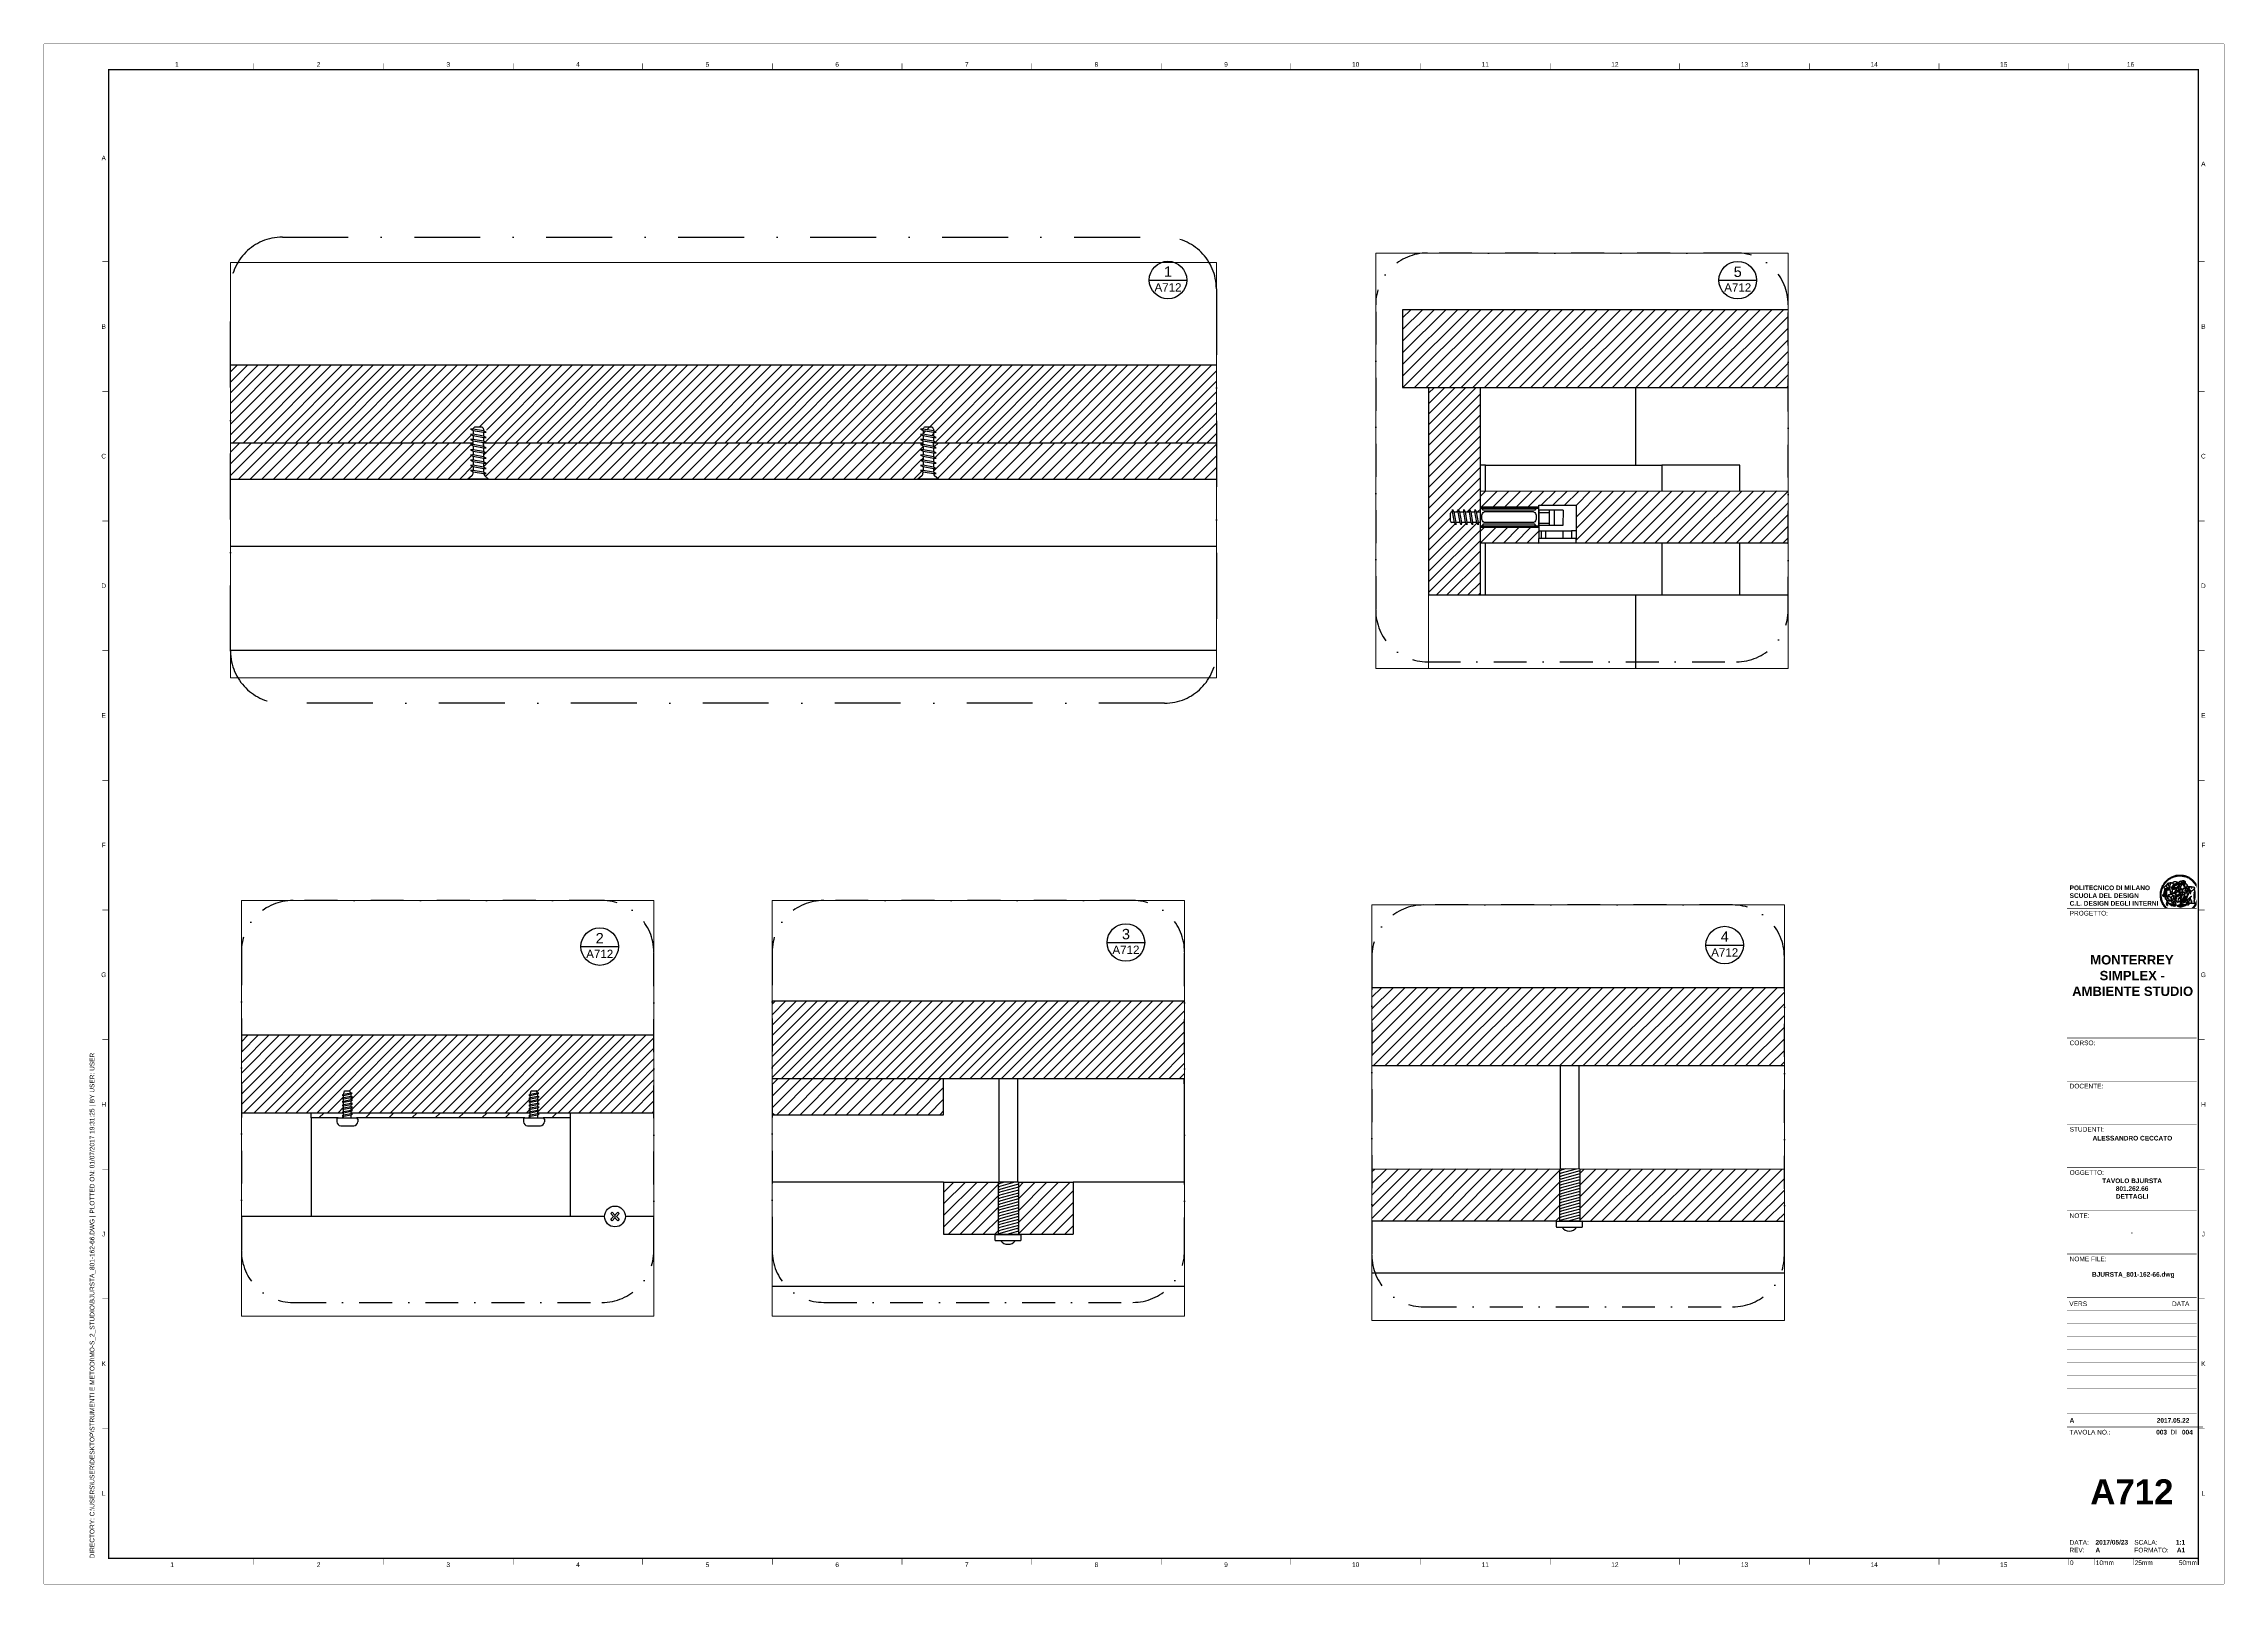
# Paper-space layout 'Layout3' of a CAD drawing. Header units: millimetres. Extents: x -1 to 840, y -1 to 593.
# The model-space entities are those that its viewports show. They can reach past a viewport. Long polylines and large blocks are cut down to what shows.
import ezdxf
from ezdxf.enums import TextEntityAlignment as Align

# ---------------------------------------------------------------- set-up
doc = ezdxf.new("R2010")
doc.units = ezdxf.units.MM
doc.set_wipeout_variables(frame=1)
doc.linetypes.add('TRATTOPUNTO', pattern=[25.4, 12.7, -6.35, 0, -6.35])
doc.layers.get('0').update_dxf_attribs({"color": 255})
doc.layers.add('A-ANNO-SYMB', color=3, linetype='Continuous', lineweight=18)
doc.layers.add('A-FURN', color=8, linetype='Continuous', lineweight=18)
for name, color, linetype in [('G-ANNO-LOGO', 3, 'Continuous'), ('G-ANNO-TEXT', 3, 'Continuous'), ('G-ANNO-TTLB', 3, 'Continuous'), ('GIUNZIONI', 2, 'Continuous'), ('SELECTIONS', 6, 'Continuous'), ('VITI', 4, 'Continuous')]:
    doc.layers.add(name, color=color, linetype=linetype)
doc.layers.add('G-ANNO-NPLT', color=210, linetype='Continuous', plot=False)
doc.layers.add('selezioni', color=1, linetype='Continuous', lineweight=18, plot=False)
doc.styles.add('ARIAL', font='arial.ttf')
doc.styles.add('ARIAL-BOLD', font='')
doc.styles.add('E-ARIAL', font='arial.ttf')
doc.styles.get("Standard").update_dxf_attribs({"font": 'arial.ttf'})
doc.styles.get('ARIAL-BOLD').set_extended_font_data('Arial', bold=True)

# ---------------------------------------------------------------- blocks, each defined once
blk = doc.blocks.new('logoPolimi')
for p, q in [((-2.37, 0.12), (-2.16, 0.11)), ((-2.37, 0.01), (-2.16, 0.01)), ((-2.36, 0.23), (-2.15, 0.21)), ((-2.35, 0.34), (-2.14, 0.31)), ((-2.33, 0.45), (-2.12, 0.41)), ((-2.3, 0.55), (-2.1, 0.51)), ((-2.28, 0.66), (-2.07, 0.6)), ((-2.24, 0.77), (-2.04, 0.7)), ((-2.2, 0.87), (-2.01, 0.79)), ((-2.16, 0.97), (-1.97, 0.89)), ((-2.11, 1.07), (-1.93, 0.98)), ((-2.06, 1.17), (-1.88, 1.07)), ((-2.01, 1.26), (-1.83, 1.15)), ((-1.94, 1.36), (-1.77, 1.24)), ((-1.88, 1.45), (-1.71, 1.32)), ((-1.84, 0.03), (-1.82, 0.35)), ((-1.81, 1.53), (-1.65, 1.4)), ((-1.74, 1.61), (-1.58, 1.47)), ((-1.73, 0.59), (-1.73, 0.59)), ((-1.73, 0.59), (-1.73, 0.59)), ((-1.66, 1.69), (-1.51, 1.54)), ((-1.65, 0.57), (-1.65, 0.57)), ((-1.59, 1.12), (-1.59, 1.12)), ((-1.58, 1.77), (-1.44, 1.61)), ((-1.51, 0.55), (-1.51, 0.55)), ((-1.51, 0.55), (-1.51, 0.55)), ((-1.49, 1.84), (-1.36, 1.68)), ((-1.41, 1.91), (-1.28, 1.74)), ((-1.32, 1.97), (-1.2, 1.8)), ((-1.31, 0.79), (-1.21, 0.75)), ((-1.21, 0.75), (-1.31, 0.79)), ((-1.21, 0.75), (-1.31, 0.79)), ((-1.22, 2.03), (-1.11, 1.85)), ((-1.21, 0.75), (-1.21, 0.75)), ((-1.21, 0.75), (-1.21, 0.75)), ((-1.19, 0.76), (-1.19, 0.76)), ((-1.19, 0.76), (-1.19, 0.76)), ((-1.17, 0.99), (-1.18, 0.99)), ((-1.18, 0.99), (-1.17, 0.99)), ((-1.16, 0.57), (-1.16, 0.57)), ((-1.16, 0.57), (-1.16, 0.57)), ((-1.13, 2.09), (-1.03, 1.9)), ((-1.1, 0.01), (-0.99, 0.06)), ((-0.99, 0.06), (-1.1, 0.01)), ((-0.99, 0.06), (-1.1, 0.01)), ((-1.03, 2.14), (-0.94, 1.95)), ((-0.99, 0.06), (-0.99, 0.06)), ((-0.99, 0.06), (-0.99, 0.06)), ((-0.97, 0.79), (-0.98, 0.79)), ((-0.89, 0.84), (-0.97, 0.79)), ((-0.97, 0.79), (-0.89, 0.84)), ((-0.96, 1.41), (-0.96, 1.41)), ((-0.96, 1.41), (-0.96, 1.41)), ((-0.93, 2.18), (-0.84, 1.99)), ((-0.89, 0.84), (-0.82, 0.87)), ((-0.82, 0.87), (-0.89, 0.84)), ((-0.89, 0.84), (-0.82, 0.87)), ((-0.88, 0.83), (-0.89, 0.84)), ((-0.85, 1.39), (-0.85, 1.39)), ((-0.85, 1.39), (-0.85, 1.39)), ((-0.84, 0.14), (-0.84, 0.14)), ((-0.83, 2.22), (-0.75, 2.03)), ((-0.77, 1.08), (-0.78, 1.08)), ((-0.78, 1.08), (-0.77, 1.08)), ((-0.61, 1.12), (-0.77, 1.08)), ((-0.77, 1.08), (-0.61, 1.12)), ((-0.77, 1.08), (-0.61, 1.12)), ((-0.75, 1.3), (-0.76, 1.29)), ((-0.76, 1.29), (-0.75, 1.3)), ((-0.72, 2.26), (-0.66, 2.06)), ((-0.65, 0.99), (-0.7, 0.96)), ((-0.69, 0.18), (-0.68, 0.18)), ((-0.66, 0.93), (-0.66, 0.93)), ((-0.66, 0.93), (-0.64, 0.93)), ((-0.66, 0.93), (-0.66, 0.93)), ((-0.66, 0.93), (-0.66, 0.93)), ((-0.63, 1.01), (-0.63, 1.01)), ((-0.63, 1.01), (-0.62, 1.01)), ((-0.63, 0.66), (-0.63, 0.66)), ((-0.61, 2.29), (-0.56, 2.09)), ((-0.6, 1.12), (-0.61, 1.12)), ((-0.61, 1.12), (-0.6, 1.12)), ((-0.61, 1.12), (-0.6, 1.12)), ((-0.61, 0.86), (-0.57, 0.85)), ((-0.57, 0.85), (-0.61, 0.86)), ((-0.61, 0.86), (-0.57, 0.85)), ((-0.53, 1.08), (-0.6, 1.12)), ((-0.6, 1.12), (-0.6, 1.11)), ((-0.6, 1.12), (-0.53, 1.08)), ((-0.57, 0.8), (-0.59, 0.8)), ((-0.57, 0.85), (-0.53, 0.84)), ((-0.57, 0.85), (-0.57, 0.85)), ((-0.57, 0.85), (-0.57, 0.85)), ((-0.57, 0.85), (-0.53, 0.84)), ((-0.56, 0.29), (-0.49, 0.48)), ((-0.56, 0.14), (-0.56, 0.29)), ((-0.5, 0.11), (-0.56, 0.14)), ((-0.53, 0.84), (-0.51, 0.84)), ((-0.53, 0.84), (-0.51, 0.84)), ((-0.53, 0.84), (-0.53, 0.84)), ((-0.51, 2.32), (-0.46, 2.11)), ((-0.51, 0.11), (-0.51, 0.11)), ((-0.51, 0.11), (-0.51, 0.11)), ((-0.34, 0.33), (-0.5, 0.11)), ((-0.49, 0.48), (-0.41, 0.55)), ((-0.42, 0.8), (-0.47, 0.79)), ((-0.42, 0.8), (-0.47, 0.79)), ((-0.47, 0.79), (-0.45, 0.76)), ((-0.47, 0.79), (-0.45, 0.76)), ((-0.45, 1.14), (-0.42, 1.11)), ((-0.42, 1.26), (-0.36, 1.22)), ((-0.41, 0.55), (-0.34, 0.49)), ((-0.4, 2.34), (-0.36, 2.13)), ((-0.4, 1.37), (-0.38, 1.38)), ((-0.39, 1.37), (-0.4, 1.37)), ((-0.35, 1.33), (-0.4, 1.37)), ((-0.39, 1.24), (-0.4, 1.23)), ((-0.38, 1.14), (-0.38, 1.14)), ((-0.34, 0.49), (-0.09, 0.48)), ((-0.16, 0.32), (-0.34, 0.33)), ((-0.14, 0.32), (-0.31, 0.34)), ((-0.29, 2.35), (-0.26, 2.14)), ((-0.28, 1.3), (-0.29, 1.3)), ((-0.28, 1.3), (-0.28, 1.3)), ((-0.18, 2.36), (-0.16, 2.15)), ((-0.16, 1.24), (-0.16, 1.25)), ((-0.16, 1.25), (-0.16, 1.25)), ((-0.16, 0.49), (-0.14, 0.64)), ((-0.06, 0.27), (-0.16, 0.32)), ((-0.1, 0.88), (-0.09, 0.87)), ((-0.08, 1.37), (-0.08, 1.38)), ((-0.08, 1.23), (-0.05, 1.21)), ((-0.05, 1.21), (-0.08, 1.23)), ((-0.08, 1.23), (-0.05, 1.21)), ((-0.07, 2.37), (-0.06, 2.16)), ((-0.03, 0.26), (-0.06, 0.27)), ((-0.05, 1.21), (-0.04, 1.21)), ((-0.04, 1.21), (-0.05, 1.21)), ((-0.04, 1.21), (-0.04, 1.21)), ((-0.04, 1.21), (-0.04, 1.21)), ((-0.04, 0.48), (-0.03, 0.26)), ((0.03, 1.15), (0.03, 1.15)), ((0.03, 0.66), (0.03, 0.67)), ((0.04, 2.37), (0.04, 2.16)), ((0.07, 0.58), (0.07, 0.57)), ((0.1, 1.18), (0.1, 1.18)), ((0.1, 0.84), (0.1, 0.84)), ((0.13, 1.32), (0.17, 1.19)), ((0.15, 2.36), (0.14, 2.16)), ((0.14, 0.71), (0.34, 0.65)), ((0.31, 0.56), (0.17, 0.63)), ((0.26, 2.36), (0.24, 2.15)), ((0.27, 1.61), (0.27, 1.61)), ((0.27, 1.61), (0.27, 1.61)), ((0.27, 1.61), (0.27, 1.61)), ((0.29, 1.29), (0.29, 1.29)), ((0.29, 1.29), (0.29, 1.29)), ((0.29, 1.29), (0.29, 1.29)), ((0.29, 1.29), (0.29, 1.29)), ((0.33, 0.49), (0.34, 0.49)), ((0.33, 0.03), (0.35, 0.03)), ((0.33, 0.03), (0.35, 0.03)), ((0.37, 2.34), (0.34, 2.13)), ((0.34, 0.65), (0.34, 0.64)), ((0.35, 0.03), (0.57, 0.06)), ((0.35, 0.03), (0.57, 0.06)), ((0.35, 0.03), (0.35, 0.03)), ((0.35, 0.03), (0.35, 0.03)), ((0.38, 1.36), (0.37, 1.35)), ((0.38, 0.34), (0.37, 0.34)), ((0.38, 0.34), (0.38, 0.34)), ((0.43, 0.67), (0.39, 0.64)), ((0.48, 2.32), (0.44, 2.12)), ((0.49, 1.05), (0.51, 1.13)), ((0.51, 1.13), (0.49, 1.05)), ((0.49, 1.05), (0.51, 1.13)), ((0.51, 1.31), (0.5, 1.29)), ((0.51, 1.13), (0.52, 1.23)), ((0.52, 1.23), (0.51, 1.23)), ((0.51, 1.23), (0.52, 1.23)), ((0.52, 1.23), (0.51, 1.13)), ((0.51, 1.13), (0.52, 1.23)), ((0.52, 1.24), (0.6, 1.37)), ((0.52, 1.23), (0.6, 1.36)), ((0.6, 1.36), (0.52, 1.23)), ((0.52, 1.23), (0.52, 1.23)), ((0.52, 1.23), (0.52, 1.24)), ((0.52, 1.23), (0.52, 1.23)), ((0.55, 1.07), (0.53, 1.06)), ((0.53, 1.04), (0.53, 1.06)), ((0.53, 1.05), (0.53, 1.04)), ((0.59, 2.3), (0.54, 2.09)), ((0.54, 0.3), (0.63, 0.32)), ((0.54, -0.08), (0.61, 0.06)), ((0.61, 0.06), (0.54, -0.08)), ((0.54, -0.08), (0.61, 0.06)), ((0.56, 0.19), (0.59, 0.21)), ((0.57, 1.07), (0.57, 1.07)), ((0.57, 1.07), (0.57, 1.07)), ((0.57, 1.07), (0.57, 1.07)), ((0.57, 1.07), (0.57, 1.07)), ((0.57, 1.07), (0.57, 1.07)), ((0.57, 1.07), (0.57, 1.07)), ((0.57, 1.07), (0.57, 1.07)), ((0.58, 0.3), (0.59, 0.29)), ((0.59, 0.78), (0.59, 0.79)), ((0.59, 0.79), (0.59, 0.79)), ((0.59, 0.79), (0.59, 0.79)), ((0.59, 0.79), (0.59, 0.78)), ((0.61, 0.06), (0.6, 0.07)), ((0.6, 0.07), (0.61, 0.06)), ((0.61, 0.06), (0.61, 0.07)), ((0.62, 0.21), (0.65, 0.22)), ((0.69, 2.27), (0.63, 2.07)), ((0.64, 1.37), (0.65, 1.37)), ((0.69, 0.86), (0.68, 0.86)), ((0.68, 0.86), (0.69, 0.86)), ((0.68, 0.76), (0.68, 0.76)), ((0.8, 2.23), (0.73, 2.03)), ((0.76, 0.26), (0.76, 0.26)), ((0.9, 2.19), (0.82, 2)), ((0.82, 0.35), (0.84, 0.36)), ((0.82, 0.35), (0.82, 0.35)), ((0.84, 0.36), (0.84, 0.37)), ((0.85, 0.34), (1.05, 0.35)), ((1, 2.15), (0.91, 1.96)), ((0.93, 1.05), (0.93, 1.05)), ((0.93, 1.05), (0.93, 1.05)), ((0.93, 1.05), (0.93, 1.04)), ((0.93, 1.05), (0.93, 1.05)), ((0.97, 0.66), (0.96, 0.66)), ((1.01, 0.97), (0.98, 0.96)), ((1.1, 2.1), (1, 1.91)), ((1.2, 2.04), (1.09, 1.86)), ((1.17, 0.96), (1.17, 0.95)), ((1.17, 0.95), (1.17, 0.95)), ((1.29, 1.99), (1.18, 1.81)), ((1.38, 1.92), (1.26, 1.75)), ((1.34, 0.37), (1.26, 0.04)), ((1.27, 0.37), (1.27, 0.38)), ((1.28, 0.95), (1.28, 0.95)), ((1.47, 1.86), (1.34, 1.69)), ((1.37, 0.73), (1.46, 0.81)), ((1.41, 0.4), (1.41, 0.41)), ((1.56, 1.79), (1.42, 1.63)), ((1.64, 1.71), (1.49, 1.56)), ((1.49, 0.9), (1.57, 0.92)), ((1.72, 1.63), (1.56, 1.49)), ((1.67, 0.6), (1.57, 0.53)), ((1.79, 1.55), (1.63, 1.41)), ((1.86, 1.47), (1.7, 1.34)), ((1.93, 1.38), (1.76, 1.26)), ((1.99, 1.29), (1.81, 1.17)), ((2.05, 1.19), (1.87, 1.09)), ((2.1, 1.1), (1.92, 1)), ((2.15, 1), (1.96, 0.91)), ((2.19, 0.9), (2, 0.82)), ((2.23, 0.79), (2.04, 0.72)), ((2.27, 0.69), (2.07, 0.63)), ((2.3, 0.58), (2.09, 0.53)), ((2.32, 0.47), (2.12, 0.43)), ((2.34, 0.37), (2.13, 0.33)), ((2.36, 0.26), (2.15, 0.23)), ((2.37, 0.15), (2.16, 0.13)), ((2.37, 0.04), (2.16, 0.03)), ((-2.37, -0.1), (-2.16, -0.09)), ((-2.36, -0.21), (-2.15, -0.19)), ((-2.35, -0.32), (-2.14, -0.29)), ((-2.33, -0.43), (-2.12, -0.39)), ((-2.31, -0.54), (-2.1, -0.49)), ((-2.28, -0.65), (-2.08, -0.59)), ((-2.25, -0.75), (-2.05, -0.69)), ((-2.21, -0.86), (-2.02, -0.78)), ((-2.17, -0.96), (-1.98, -0.87)), ((-2.12, -1.06), (-1.93, -0.96)), ((-2.07, -1.16), (-1.89, -1.05)), ((-2.04, -0.15), (-1.97, -0.2)), ((-2.01, -1.25), (-1.84, -1.14)), ((-1.95, -1.34), (-1.78, -1.22)), ((-1.89, -1.43), (-1.72, -1.31)), ((-1.82, -1.52), (-1.66, -1.38)), ((-1.75, -1.6), (-1.59, -1.46)), ((-1.67, -1.68), (-1.52, -1.53)), ((-1.58, -0.12), (-1.6, -0.18)), ((-1.6, -0.18), (-1.58, -0.28)), ((-1.57, -0.54), (-1.59, -0.54)), ((-1.59, -0.54), (-1.59, -0.54)), ((-1.59, -1.76), (-1.45, -1.6)), ((-1.56, -0.32), (-1.56, -0.31)), ((-1.56, -0.31), (-1.56, -0.31)), ((-1.53, -0.65), (-1.53, -0.65)), ((-1.53, -0.65), (-1.53, -0.65)), ((-1.51, -1.83), (-1.37, -1.67)), ((-1.48, -0.86), (-1.48, -0.85)), ((-1.42, -0.37), (-1.42, -0.37)), ((-1.42, -1.9), (-1.29, -1.73)), ((-1.38, -0.46), (-1.38, -0.46)), ((-1.33, -1.96), (-1.21, -1.79)), ((-1.31, -0.24), (-1.31, -0.23)), ((-1.31, -0.23), (-1.31, -0.24)), ((-1.24, -2.02), (-1.13, -1.84)), ((-1.23, -0.19), (-1.23, -0.19)), ((-1.23, -0.19), (-1.23, -0.19)), ((-1.23, -0.19), (-1.23, -0.19)), ((-1.23, -0.19), (-1.23, -0.19)), ((-1.14, -2.08), (-1.04, -1.89)), ((-1.04, -2.13), (-0.95, -1.94)), ((-1.01, -0.39), (-1.02, -0.39)), ((-1.02, -0.39), (-1.01, -0.39)), ((-1.02, -0.7), (-1.02, -0.7)), ((-1.02, -0.7), (-1.02, -0.7)), ((-1.02, -0.7), (-1.02, -0.7)), ((-0.94, -2.18), (-0.86, -1.98)), ((-0.84, -2.22), (-0.77, -2.02)), ((-0.79, -0.51), (-0.83, -0.58)), ((-0.83, -0.58), (-0.79, -0.51)), ((-0.83, -0.58), (-0.79, -0.51)), ((-0.78, -1.05), (-0.83, -0.94)), ((-0.83, -0.94), (-0.78, -1.05)), ((-0.83, -0.94), (-0.83, -0.94)), ((-0.83, -0.94), (-0.78, -1.05)), ((-0.82, -1.23), (-0.82, -1.23)), ((-0.82, -1.23), (-0.77, -1.23)), ((-0.77, -1.23), (-0.82, -1.23)), ((-0.82, -1.23), (-0.82, -1.23)), ((-0.77, -1.23), (-0.82, -1.23)), ((-0.75, -0.96), (-0.8, -0.89)), ((-0.8, -0.89), (-0.79, -0.92)), ((-0.79, -0.92), (-0.8, -0.89)), ((-0.8, -0.89), (-0.75, -0.96)), ((-0.79, -0.92), (-0.8, -0.89)), ((-0.8, -0.89), (-0.8, -0.89)), ((-0.8, -0.89), (-0.75, -0.96)), ((-0.79, -0.92), (-0.78, -0.95)), ((-0.78, -0.95), (-0.79, -0.92)), ((-0.78, -0.95), (-0.79, -0.92)), ((-0.77, -0.49), (-0.78, -0.48)), ((-0.78, -0.48), (-0.77, -0.49)), ((-0.78, -0.95), (-0.76, -1)), ((-0.76, -1), (-0.78, -0.95)), ((-0.76, -1), (-0.78, -0.95)), ((-0.71, -0.89), (-0.75, -0.87)), ((-0.75, -0.87), (-0.71, -0.89)), ((-0.75, -0.87), (-0.71, -0.89)), ((-0.72, -1.01), (-0.75, -0.96)), ((-0.75, -0.96), (-0.72, -1.01)), ((-0.75, -0.96), (-0.72, -1.01)), ((-0.74, -2.25), (-0.67, -2.05)), ((-0.64, -0.93), (-0.71, -0.89)), ((-0.71, -0.89), (-0.64, -0.93)), ((-0.71, -0.89), (-0.64, -0.93)), ((-0.66, -0.53), (-0.66, -0.53)), ((-0.66, -0.53), (-0.66, -0.53)), ((-0.66, -0.53), (-0.66, -0.53)), ((-0.63, -2.29), (-0.57, -2.08)), ((-0.52, -2.31), (-0.48, -2.11)), ((-0.39, -0.81), (-0.51, -0.69)), ((-0.51, -1.04), (-0.5, -1.04)), ((-0.48, -0.42), (-0.48, -0.42)), ((-0.48, -0.42), (-0.48, -0.42)), ((-0.48, -0.42), (-0.48, -0.42)), ((-0.42, -2.33), (-0.38, -2.13)), ((-0.41, -0.51), (-0.41, -0.51)), ((-0.38, -0.05), (-0.39, -0.12)), ((-0.39, -0.12), (-0.37, -0.1)), ((-0.35, -0.14), (-0.37, -0.08)), ((-0.37, -0.09), (-0.37, -0.09)), ((-0.33, -0.12), (-0.35, -0.14)), ((-0.32, -0.14), (-0.35, -0.14)), ((-0.35, -0.18), (-0.34, -0.22)), ((-0.34, -0.08), (-0.29, -0.16)), ((-0.34, -0.22), (-0.34, -0.22)), ((-0.27, -0.17), (-0.32, -0.14)), ((-0.31, -2.35), (-0.28, -2.14)), ((-0.25, -0.91), (-0.26, -0.9)), ((-0.26, -1.29), (0.1, -1.2)), ((0.1, -1.2), (-0.26, -1.29)), ((0.08, -1.4), (-0.26, -1.29)), ((-0.26, -1.29), (0.08, -1.4)), ((-0.26, -1.38), (-0.26, -1.29)), ((-0.26, -1.29), (-0.26, -1.29)), ((-0.26, -1.29), (-0.26, -1.38)), ((-0.26, -1.29), (0.08, -1.4)), ((-0.26, -1.29), (-0.26, -1.29)), ((0.08, -1.49), (-0.26, -1.38)), ((-0.26, -1.38), (0.09, -1.49)), ((-0.2, -2.36), (-0.18, -2.15)), ((-0.14, -0.15), (-0.16, -0.13)), ((-0.11, -0.04), (-0.12, -0.05)), ((-0.09, -2.37), (-0.08, -2.16)), ((-0.04, -0.41), (-0.01, -0.44)), ((-0.01, -0.44), (-0.04, -0.41)), ((-0.04, -0.41), (-0.01, -0.44)), ((0.03, -2.37), (0.02, -2.16)), ((0.07, -0.84), (0.07, -0.84)), ((0.07, -0.84), (0.07, -0.84)), ((0.1, -1.2), (0.08, -1.32)), ((0.08, -1.32), (0.13, -1.2)), ((0.08, -1.4), (0.72, -1.22)), ((0.72, -1.22), (0.08, -1.4)), ((0.08, -1.4), (0.72, -1.22)), ((0.72, -1.31), (0.08, -1.49)), ((0.08, -1.44), (0.08, -1.4)), ((0.08, -1.4), (0.08, -1.44)), ((0.08, -1.4), (0.08, -1.49)), ((0.08, -1.49), (0.08, -1.44)), ((0.08, -1.44), (0.08, -1.44)), ((0.08, -1.44), (0.08, -1.45)), ((0.08, -1.45), (0.08, -1.46)), ((0.08, -1.46), (0.08, -1.49)), ((0.1, -1.01), (0.09, -0.86)), ((0.1, -1.01), (0.09, -0.86)), ((0.09, -1.49), (0.72, -1.31)), ((0.1, -1.2), (0.12, -1.04)), ((0.12, -1.04), (0.1, -1.2)), ((0.13, -1.2), (0.1, -1.2)), ((0.1, -1.2), (0.13, -1.2)), ((0.13, -1.2), (0.1, -1.2)), ((0.1, -1.2), (0.1, -1.2)), ((0.11, -0.44), (0.11, -0.44)), ((0.11, -0.44), (0.11, -0.44)), ((0.12, -0.21), (0.12, -0.21)), ((0.12, -0.21), (0.12, -0.21)), ((0.12, -0.21), (0.12, -0.21)), ((0.12, -0.21), (0.12, -0.21)), ((0.12, -0.21), (0.12, -0.21)), ((0.12, -0.21), (0.12, -0.21)), ((0.12, -0.21), (0.12, -0.21)), ((0.12, -0.21), (0.12, -0.21)), ((0.12, -0.21), (0.12, -0.21)), ((0.12, -0.21), (0.12, -0.21)), ((0.12, -0.21), (0.12, -0.21)), ((0.12, -0.21), (0.12, -0.21)), ((0.12, -0.21), (0.12, -0.21)), ((0.12, -0.56), (0.14, -0.53)), ((0.14, -0.53), (0.12, -0.56)), ((0.12, -0.56), (0.14, -0.53)), ((0.12, -1.04), (0.12, -1.04)), ((0.12, -1.04), (0.12, -1.04)), ((0.12, -1.04), (0.12, -1.04)), ((0.14, -2.37), (0.12, -2.16)), ((0.21, -0.99), (0.13, -1.2)), ((0.13, -1.2), (0.21, -0.99)), ((0.36, -1.14), (0.13, -1.2)), ((0.13, -1.2), (0.26, -1.17)), ((0.14, -0.53), (0.16, -0.49)), ((0.16, -0.49), (0.14, -0.53)), ((0.14, -0.53), (0.16, -0.49)), ((0.16, -0.49), (0.16, -0.49)), ((0.16, -0.49), (0.16, -0.49)), ((0.28, -1.19), (0.21, -0.99)), ((0.21, -0.99), (0.31, -1.27)), ((0.25, -2.36), (0.22, -2.15)), ((0.24, -0.17), (0.24, -0.16)), ((0.24, -0.16), (0.24, -0.17)), ((0.25, -0.84), (0.25, -0.88)), ((0.25, -0.88), (0.25, -0.84)), ((0.25, -0.88), (0.25, -0.84)), ((0.25, -0.88), (0.29, -1.17)), ((0.26, -0.88), (0.25, -0.88)), ((0.31, -1.27), (0.25, -0.88)), ((0.26, -1.17), (0.28, -1.16)), ((0.28, -1.16), (0.36, -1.14)), ((0.29, -1.17), (0.28, -1.19)), ((0.35, -2.34), (0.32, -2.14)), ((0.36, -1.14), (0.72, -1.22)), ((0.72, -1.22), (0.36, -1.14)), ((0.46, -2.32), (0.42, -2.12)), ((0.49, -0.31), (0.49, -0.31)), ((0.49, -0.31), (0.49, -0.31)), ((0.5, -0.27), (0.5, -0.27)), ((0.51, -0.27), (0.51, -0.27)), ((0.57, -2.3), (0.52, -2.1)), ((0.68, -2.27), (0.62, -2.07)), ((0.78, -2.24), (0.71, -2.04)), ((0.72, -0.81), (0.75, -0.89)), ((0.72, -1.22), (0.72, -1.31)), ((0.72, -1.31), (0.72, -1.22)), ((0.74, -0.23), (0.74, -0.23)), ((0.74, -0.23), (0.75, -0.24)), ((0.75, -0.23), (0.75, -0.23)), ((0.89, -2.2), (0.81, -2)), ((0.86, -0.25), (0.82, -0.34)), ((0.87, -0.22), (0.86, -0.23)), ((0.87, -0.22), (0.86, -0.25)), ((0.99, -2.15), (0.9, -1.96)), ((0.96, -0.58), (0.96, -0.57)), ((1.09, -2.11), (0.99, -1.92)), ((1.05, -1.05), (1.04, -1.05)), ((1.19, -2.05), (1.08, -1.87)), ((1.28, -2), (1.17, -1.82)), ((1.37, -1.93), (1.25, -1.76)), ((1.31, -0.27), (1.3, -0.26)), ((1.3, -0.26), (1.3, -0.26)), ((1.3, -0.26), (1.3, -0.26)), ((1.3, -0.26), (1.31, -0.27)), ((1.3, -0.26), (1.3, -0.26)), ((1.46, -1.87), (1.33, -1.7)), ((1.54, -1.8), (1.41, -1.64)), ((1.63, -1.72), (1.48, -1.57)), ((1.71, -1.65), (1.55, -1.5)), ((1.78, -1.57), (1.62, -1.43)), ((1.85, -1.48), (1.69, -1.35)), ((1.92, -1.39), (1.75, -1.27)), ((1.98, -1.3), (1.81, -1.19)), ((2.04, -1.21), (1.86, -1.1)), ((2.09, -1.11), (1.91, -1.01)), ((2.14, -1.01), (1.95, -0.92)), ((2.19, -0.91), (1.99, -0.83)), ((2.23, -0.81), (2.03, -0.74)), ((2.26, -0.7), (2.06, -0.64)), ((2.29, -0.6), (2.09, -0.55)), ((2.32, -0.49), (2.11, -0.45)), ((2.34, -0.38), (2.13, -0.35)), ((2.35, -0.27), (2.15, -0.25)), ((2.37, -0.08), (2.16, -0.07)), ((2.36, -0.16), (2.16, -0.15))]:
    blk.add_line(p, q)
for points in [[(-1.9, 0.12), (-1.94, 0.02), (-2.05, -0.09), (-2.05, -0.09)], [(-1.86, 0.38), (-1.86, 0.38), (-1.87, 0.19), (-1.9, 0.12)], [(-1.76, 0.6), (-1.76, 0.6), (-1.84, 0.57), (-1.86, 0.38)], [(-1.86, -0.04), (-1.84, 0.02), (-1.84, 0.03), (-1.84, 0.03)], [(-1.82, 0.78), (-1.83, 0.8), (-1.85, 0.86), (-1.83, 0.88)], [(-1.82, 0.78), (-1.83, 0.8), (-1.85, 0.86), (-1.83, 0.88)], [(-1.83, 0.88), (-1.81, 0.9), (-1.76, 0.96), (-1.76, 0.96)], [(-1.83, 0.88), (-1.81, 0.9), (-1.76, 0.96), (-1.76, 0.96)], [(-1.76, 0.6), (-1.83, 0.7), (-1.78, 0.74), (-1.78, 0.74)], [(-1.78, 0.74), (-1.79, 0.74), (-1.83, 0.7), (-1.76, 0.6)], [(-1.78, 0.74), (-1.8, 0.76), (-1.81, 0.78), (-1.82, 0.78)], [(-1.78, 0.74), (-1.8, 0.76), (-1.81, 0.78), (-1.82, 0.78)], [(-1.82, 0.35), (-1.81, 0.5), (-1.73, 0.59), (-1.73, 0.59)], [(-1.82, -0.19), (-1.73, -0.07), (-1.75, 0.14), (-1.75, 0.3)], [(-1.75, 0.33), (-1.75, 0.17), (-1.73, -0.05), (-1.8, -0.17)], [(-1.78, 0.74), (-1.75, 0.72), (-1.72, 0.69), (-1.68, 0.7)], [(-1.68, 0.7), (-1.72, 0.69), (-1.75, 0.72), (-1.78, 0.74)], [(-1.68, 0.7), (-1.72, 0.69), (-1.75, 0.72), (-1.78, 0.74)], [(-1.78, 0.74), (-1.78, 0.74), (-1.78, 0.74), (-1.78, 0.74)], [(-1.76, 0.96), (-1.68, 1.1), (-1.59, 1.12), (-1.59, 1.12)], [(-1.76, 0.96), (-1.68, 1.1), (-1.6, 1.12), (-1.6, 1.12)], [(-1.73, 0.59), (-1.74, 0.59), (-1.75, 0.6), (-1.76, 0.6)], [(-1.73, 0.59), (-1.74, 0.59), (-1.75, 0.6), (-1.76, 0.6)], [(-1.75, 0.3), (-1.76, 0.47), (-1.65, 0.57), (-1.65, 0.57)], [(-1.65, 0.57), (-1.65, 0.57), (-1.76, 0.5), (-1.75, 0.33)], [(-1.65, 0.57), (-1.68, 0.58), (-1.7, 0.58), (-1.73, 0.59)], [(-1.65, 0.57), (-1.68, 0.58), (-1.7, 0.58), (-1.73, 0.59)], [(-1.5, 0.71), (-1.53, 0.74), (-1.61, 0.71), (-1.68, 0.7)], [(-1.68, 0.7), (-1.61, 0.71), (-1.53, 0.73), (-1.5, 0.71)], [(-1.5, 0.71), (-1.53, 0.73), (-1.61, 0.71), (-1.68, 0.7)], [(-1.51, 0.55), (-1.56, 0.56), (-1.61, 0.56), (-1.65, 0.57)], [(-1.65, 0.57), (-1.61, 0.56), (-1.56, 0.56), (-1.51, 0.55)], [(-1.51, 0.55), (-1.56, 0.56), (-1.61, 0.56), (-1.65, 0.57)], [(-1.59, 1.12), (-1.6, 1.06), (-1.61, 0.99), (-1.61, 0.97)], [(-1.61, 0.97), (-1.61, 0.99), (-1.6, 1.06), (-1.59, 1.12)], [(-1.61, 0.97), (-1.61, 0.99), (-1.6, 1.06), (-1.59, 1.12)], [(-1.61, 0.97), (-1.61, 0.95), (-1.56, 0.88), (-1.54, 0.87)], [(-1.54, 0.87), (-1.56, 0.88), (-1.61, 0.95), (-1.61, 0.97)], [(-1.54, 0.87), (-1.56, 0.88), (-1.61, 0.96), (-1.61, 0.97)], [(-1.59, 1.12), (-1.59, 1.13), (-1.59, 1.15), (-1.58, 1.16)], [(-1.59, 1.12), (-1.59, 1.13), (-1.59, 1.15), (-1.58, 1.16)], [(-1.58, 1.16), (-1.57, 1.21), (-1.52, 1.23), (-1.49, 1.25)], [(-1.58, 1.16), (-1.57, 1.21), (-1.52, 1.23), (-1.49, 1.25)], [(-1.58, 0.36), (-1.58, 0.48), (-1.51, 0.55), (-1.51, 0.55)], [(-1.51, 0.55), (-1.51, 0.55), (-1.58, 0.48), (-1.58, 0.36)], [(-1.51, 0.55), (-1.51, 0.55), (-1.58, 0.48), (-1.58, 0.36)], [(-1.55, 0.04), (-1.55, 0.08), (-1.58, 0.25), (-1.58, 0.36)], [(-1.58, 0.36), (-1.58, 0.25), (-1.55, 0.08), (-1.55, 0.04)], [(-1.58, 0.36), (-1.58, 0.25), (-1.55, 0.08), (-1.55, 0.04)], [(-1.58, -0.12), (-1.57, -0.06), (-1.55, 0.02), (-1.55, 0.04)], [(-1.55, 0.04), (-1.55, 0.02), (-1.57, -0.06), (-1.58, -0.12)], [(-1.55, 0.04), (-1.55, 0.02), (-1.56, -0.04), (-1.57, -0.1)], [(-1.54, 0.87), (-1.52, 0.85), (-1.47, 0.83), (-1.44, 0.83)], [(-1.44, 0.83), (-1.47, 0.83), (-1.52, 0.85), (-1.54, 0.87)], [(-1.45, 0.83), (-1.47, 0.83), (-1.52, 0.85), (-1.54, 0.87)], [(-1.51, 0.55), (-1.33, 0.54), (-1.16, 0.57), (-1.16, 0.57)], [(-1.16, 0.57), (-1.16, 0.57), (-1.33, 0.54), (-1.51, 0.55)], [(-1.16, 0.57), (-1.16, 0.57), (-1.33, 0.54), (-1.51, 0.55)], [(-1.5, 0.71), (-1.46, 0.68), (-1.4, 0.62), (-1.33, 0.66)], [(-1.33, 0.66), (-1.4, 0.62), (-1.46, 0.68), (-1.5, 0.71)], [(-1.33, 0.66), (-1.4, 0.62), (-1.46, 0.68), (-1.5, 0.71)], [(-1.49, 1.25), (-1.46, 1.26), (-1.42, 1.33), (-1.39, 1.36)], [(-1.49, 1.25), (-1.46, 1.27), (-1.43, 1.34), (-1.39, 1.36)], [(-1.31, 0.79), (-1.33, 0.79), (-1.42, 0.83), (-1.45, 0.83)], [(-1.44, 0.83), (-1.42, 0.83), (-1.33, 0.79), (-1.31, 0.79)], [(-1.31, 0.79), (-1.33, 0.79), (-1.42, 0.83), (-1.44, 0.83)], [(-1.35, 1.1), (-1.4, 1.17), (-1.36, 1.23), (-1.29, 1.31)], [(-1.29, 1.31), (-1.36, 1.23), (-1.4, 1.17), (-1.35, 1.1)], [(-1.35, 1.1), (-1.4, 1.17), (-1.36, 1.23), (-1.29, 1.31)], [(-1.39, 1.36), (-1.35, 1.38), (-1.26, 1.4), (-1.19, 1.41)], [(-1.39, 1.36), (-1.35, 1.38), (-1.26, 1.4), (-1.19, 1.41)], [(-1.18, 0.99), (-1.24, 0.97), (-1.3, 1.03), (-1.35, 1.1)], [(-1.35, 1.1), (-1.3, 1.03), (-1.24, 0.97), (-1.18, 0.99)], [(-1.18, 1), (-1.24, 0.97), (-1.3, 1.03), (-1.35, 1.1)], [(-1.33, 0.66), (-1.28, 0.7), (-1.23, 0.73), (-1.21, 0.75)], [(-1.21, 0.75), (-1.23, 0.73), (-1.28, 0.7), (-1.33, 0.66)], [(-1.21, 0.75), (-1.23, 0.73), (-1.28, 0.7), (-1.33, 0.66)], [(-1.29, 1.31), (-1.22, 1.39), (-1.01, 1.41), (-0.96, 1.41)], [(-0.96, 1.41), (-1.01, 1.41), (-1.22, 1.39), (-1.29, 1.31)], [(-1.29, 1.31), (-1.22, 1.39), (-1.01, 1.41), (-0.96, 1.41)], [(-1.24, -0.02), (-1.21, -0.01), (-1.1, 0.01), (-1.1, 0.01)], [(-1.1, 0.01), (-1.1, 0.01), (-1.21, -0.01), (-1.24, -0.02)], [(-1.1, 0.01), (-1.1, 0.01), (-1.21, -0.01), (-1.24, -0.02)], [(-1.21, 0.75), (-1.2, 0.75), (-1.19, 0.76), (-1.19, 0.76)], [(-1.19, 0.76), (-1.19, 0.76), (-1.2, 0.75), (-1.21, 0.75)], [(-1.19, 0.76), (-1.19, 0.76), (-1.2, 0.76), (-1.21, 0.75)], [(-1.19, 1.41), (-1.11, 1.43), (-0.97, 1.41), (-0.97, 1.41)], [(-1.19, 1.41), (-1.12, 1.43), (-0.98, 1.41), (-0.98, 1.41)], [(-1.19, 0.76), (-1.19, 0.77), (-1.18, 0.78), (-1.18, 0.79)], [(-1.18, 0.79), (-1.18, 0.78), (-1.19, 0.77), (-1.19, 0.76)], [(-1.19, 0.76), (-1.19, 0.77), (-1.19, 0.78), (-1.18, 0.79)], [(-1.18, 0.68), (-1.18, 0.68), (-1.19, 0.71), (-1.19, 0.76)], [(-1.19, 0.76), (-1.19, 0.71), (-1.18, 0.68), (-1.18, 0.68)], [(-1.18, 0.68), (-1.18, 0.68), (-1.19, 0.71), (-1.19, 0.76)], [(-1.18, 0.97), (-1.18, 0.97), (-1.18, 0.98), (-1.17, 0.99)], [(-1.17, 0.99), (-1.18, 0.98), (-1.18, 0.97), (-1.18, 0.97)], [(-1.18, 0.97), (-1.18, 0.97), (-1.18, 0.98), (-1.17, 0.99)], [(-1.18, 0.79), (-1.17, 0.86), (-1.18, 0.95), (-1.18, 0.97)], [(-1.18, 0.97), (-1.18, 0.95), (-1.17, 0.86), (-1.18, 0.79)], [(-1.18, 0.79), (-1.17, 0.86), (-1.18, 0.95), (-1.18, 0.97)], [(-1.16, 0.57), (-1.17, 0.6), (-1.18, 0.64), (-1.18, 0.68)], [(-1.18, 0.68), (-1.18, 0.64), (-1.17, 0.6), (-1.16, 0.57)], [(-1.16, 0.57), (-1.17, 0.6), (-1.18, 0.64), (-1.18, 0.68)], [(-1.17, 0.99), (-1.17, 1.03), (-1.16, 1.09), (-1.14, 1.13)], [(-1.09, 0.42), (-1.1, 0.44), (-1.14, 0.48), (-1.16, 0.57)], [(-1.16, 0.57), (-1.14, 0.48), (-1.1, 0.44), (-1.09, 0.42)], [(-1.09, 0.42), (-1.1, 0.44), (-1.14, 0.48), (-1.16, 0.57)], [(-1.14, 1.13), (-1.12, 1.18), (-1.05, 1.31), (-1.05, 1.31)], [(-1.12, 0.46), (-1.12, 0.46), (-1.13, 0.38), (-1.11, 0.26)], [(-1.11, 0.26), (-1.08, 0.14), (-1.05, 0.03), (-1.05, 0.03)], [(-1.02, 0.32), (-1.02, 0.32), (-1.08, 0.4), (-1.09, 0.42)], [(-1.09, 0.42), (-1.08, 0.4), (-1.02, 0.32), (-1.02, 0.32)], [(-1.02, 0.32), (-1.02, 0.32), (-1.08, 0.4), (-1.09, 0.42)], [(-0.98, 0.2), (-0.98, 0.21), (-1.02, 0.32), (-1.02, 0.32)], [(-1.02, 0.32), (-1.02, 0.32), (-0.98, 0.21), (-0.98, 0.2)], [(-0.98, 0.2), (-0.98, 0.21), (-1.02, 0.32), (-1.02, 0.32)], [(-1.01, 0.12), (-1, 0.16), (-0.98, 0.19), (-0.98, 0.2)], [(-0.98, 0.2), (-0.98, 0.19), (-1, 0.16), (-1.01, 0.12)], [(-1.01, 0.12), (-1, 0.16), (-0.98, 0.19), (-0.98, 0.2)], [(-0.99, 0.06), (-1, 0.07), (-1.01, 0.1), (-1.01, 0.12)], [(-1.01, 0.12), (-1.01, 0.1), (-1, 0.07), (-0.99, 0.06)], [(-0.99, 0.06), (-1, 0.07), (-1.01, 0.1), (-1.01, 0.12)], [(-0.99, 0.06), (-0.99, 0.06), (-0.99, 0.06), (-0.98, 0.05)], [(-0.98, 0.05), (-0.99, 0.06), (-0.99, 0.06), (-0.99, 0.06)], [(-0.99, 0.05), (-0.99, 0.06), (-0.99, 0.06), (-0.99, 0.06)], [(-0.95, 0.02), (-0.96, 0.03), (-0.97, 0.04), (-0.99, 0.05)], [(-0.98, 1.41), (-0.98, 1.41), (-0.97, 1.41), (-0.96, 1.41)], [(-0.98, 0.81), (-0.94, 0.85), (-0.92, 0.93), (-0.91, 0.97)], [(-0.91, 0.97), (-0.92, 0.93), (-0.94, 0.85), (-0.98, 0.81)], [(-0.91, 0.97), (-0.92, 0.93), (-0.94, 0.85), (-0.98, 0.81)], [(-0.98, 0.79), (-0.98, 0.81), (-0.98, 0.81), (-0.98, 0.81)], [(-0.98, 0.81), (-0.98, 0.81), (-0.98, 0.81), (-0.98, 0.79)], [(-0.98, 0.81), (-0.98, 0.81), (-0.98, 0.81), (-0.98, 0.79)], [(-0.98, 0.79), (-0.98, 0.79), (-0.98, 0.78), (-0.97, 0.77)], [(-0.98, 0.79), (-0.98, 0.79), (-0.98, 0.78), (-0.97, 0.77)], [(-0.98, 0.05), (-0.97, 0.04), (-0.96, 0.03), (-0.95, 0.02)], [(-0.95, 0.02), (-0.96, 0.03), (-0.97, 0.04), (-0.98, 0.05)], [(-0.97, 1.41), (-0.97, 1.41), (-0.97, 1.41), (-0.96, 1.41)], [(-0.97, 0.77), (-0.96, 0.74), (-0.91, 0.64), (-0.91, 0.57)], [(-0.97, 0.77), (-0.96, 0.74), (-0.91, 0.64), (-0.91, 0.57)], [(-0.96, 1.41), (-0.94, 1.41), (-0.9, 1.41), (-0.85, 1.39)], [(-0.96, 1.41), (-0.94, 1.41), (-0.9, 1.41), (-0.85, 1.39)], [(-0.95, 0.02), (-0.94, 0.01), (-0.92, 0.01), (-0.9, 0.01)], [(-0.9, 0.01), (-0.92, 0.01), (-0.94, 0.01), (-0.95, 0.02)], [(-0.91, 0.01), (-0.92, 0.01), (-0.94, 0.01), (-0.95, 0.02)], [(-0.91, 0.97), (-0.89, 1), (-0.87, 1.01), (-0.84, 1.02)], [(-0.84, 1.02), (-0.87, 1.01), (-0.89, 1), (-0.91, 0.97)], [(-0.84, 1.02), (-0.87, 1.01), (-0.89, 1.01), (-0.91, 0.97)], [(-0.91, 0.57), (-0.91, 0.5), (-0.9, 0.43), (-0.88, 0.37)], [(-0.91, 0.57), (-0.91, 0.5), (-0.9, 0.43), (-0.88, 0.37)], [(-0.87, 0.03), (-0.87, 0.03), (-0.89, 0.01), (-0.91, 0.01)], [(-0.9, 0.01), (-0.89, 0.01), (-0.87, 0.03), (-0.87, 0.03)], [(-0.87, 0.03), (-0.87, 0.03), (-0.89, 0.01), (-0.9, 0.01)], [(-0.88, 0.84), (-0.88, 0.84), (-0.89, 0.79), (-0.88, 0.77)], [(-0.88, 0.77), (-0.89, 0.79), (-0.88, 0.83), (-0.88, 0.83)], [(-0.74, 0.66), (-0.85, 0.67), (-0.88, 0.77), (-0.88, 0.77)], [(-0.88, 0.77), (-0.88, 0.77), (-0.85, 0.67), (-0.74, 0.66)], [(-0.88, 0.37), (-0.86, 0.32), (-0.83, 0.25), (-0.82, 0.25)], [(-0.88, 0.37), (-0.86, 0.32), (-0.83, 0.25), (-0.82, 0.25)], [(-0.87, 0.03), (-0.86, 0.03), (-0.86, 0.05), (-0.86, 0.06)], [(-0.86, 0.06), (-0.86, 0.05), (-0.86, 0.03), (-0.87, 0.03)], [(-0.86, 0.06), (-0.86, 0.05), (-0.86, 0.03), (-0.87, 0.03)], [(-0.85, 1.39), (-0.86, 1.42), (-0.8, 1.45), (-0.8, 1.46)], [(-0.85, 1.39), (-0.86, 1.42), (-0.83, 1.44), (-0.82, 1.45)], [(-0.86, 0.06), (-0.86, 0.07), (-0.86, 0.1), (-0.85, 0.11)], [(-0.85, 0.11), (-0.86, 0.1), (-0.86, 0.07), (-0.86, 0.06)], [(-0.85, 0.11), (-0.86, 0.1), (-0.86, 0.07), (-0.86, 0.06)], [(-0.81, 1.36), (-0.83, 1.37), (-0.84, 1.38), (-0.85, 1.39)], [(-0.85, 1.39), (-0.84, 1.38), (-0.83, 1.37), (-0.81, 1.36)], [(-0.85, 1.39), (-0.84, 1.38), (-0.83, 1.37), (-0.81, 1.36)], [(-0.85, 0.11), (-0.85, 0.12), (-0.84, 0.14), (-0.84, 0.14)], [(-0.84, 0.14), (-0.84, 0.14), (-0.85, 0.12), (-0.85, 0.11)], [(-0.84, 0.14), (-0.84, 0.14), (-0.85, 0.12), (-0.85, 0.11)], [(-0.84, 1.02), (-0.83, 1.03), (-0.81, 1.05), (-0.78, 1.08)], [(-0.78, 1.08), (-0.81, 1.05), (-0.83, 1.03), (-0.84, 1.02)], [(-0.78, 1.08), (-0.81, 1.05), (-0.83, 1.03), (-0.84, 1.02)], [(-0.84, 0.14), (-0.83, 0.15), (-0.81, 0.16), (-0.81, 0.16)], [(-0.81, 0.16), (-0.81, 0.16), (-0.83, 0.15), (-0.84, 0.14)], [(-0.81, 0.16), (-0.81, 0.16), (-0.84, 0.15), (-0.84, 0.14)], [(-0.84, 0.15), (-0.84, 0.15), (-0.84, 0.15), (-0.84, 0.14)], [(-0.84, 0.14), (-0.84, 0.14), (-0.84, 0.14), (-0.84, 0.14)], [(-0.84, 0.14), (-0.84, 0.14), (-0.84, 0.14), (-0.84, 0.14)], [(-0.84, 0.14), (-0.84, 0.14), (-0.84, 0.14), (-0.84, 0.14)], [(-0.82, 1.45), (-0.82, 1.45), (-0.8, 1.45), (-0.8, 1.45)], [(-0.82, 0.87), (-0.82, 0.87), (-0.72, 0.91), (-0.66, 0.93)], [(-0.66, 0.93), (-0.72, 0.91), (-0.82, 0.87), (-0.82, 0.87)], [(-0.82, 0.87), (-0.82, 0.87), (-0.72, 0.91), (-0.66, 0.93)], [(-0.82, 0.25), (-0.8, 0.25), (-0.77, 0.24), (-0.77, 0.23)], [(-0.82, 0.25), (-0.8, 0.25), (-0.78, 0.24), (-0.77, 0.23)], [(-0.76, 1.29), (-0.77, 1.32), (-0.79, 1.34), (-0.81, 1.36)], [(-0.81, 1.36), (-0.79, 1.34), (-0.77, 1.32), (-0.76, 1.29)], [(-0.81, 1.36), (-0.79, 1.34), (-0.77, 1.32), (-0.76, 1.3)], [(-0.81, 0.16), (-0.8, 0.17), (-0.8, 0.17), (-0.79, 0.18)], [(-0.79, 0.18), (-0.8, 0.17), (-0.8, 0.17), (-0.81, 0.16)], [(-0.79, 0.18), (-0.8, 0.17), (-0.8, 0.17), (-0.81, 0.16)], [(-0.8, 1.46), (-0.8, 1.49), (-0.69, 1.51), (-0.69, 1.51)], [(-0.8, 1.46), (-0.8, 1.49), (-0.75, 1.49), (-0.75, 1.49)], [(-0.8, 1.45), (-0.8, 1.45), (-0.8, 1.46), (-0.8, 1.46)], [(-0.79, 0.18), (-0.78, 0.18), (-0.77, 0.16), (-0.77, 0.16)], [(-0.77, 0.16), (-0.77, 0.16), (-0.78, 0.18), (-0.79, 0.18)], [(-0.77, 0.16), (-0.77, 0.16), (-0.78, 0.18), (-0.79, 0.18)], [(-0.78, 1.08), (-0.77, 1.1), (-0.76, 1.13), (-0.75, 1.16)], [(-0.75, 1.16), (-0.76, 1.13), (-0.77, 1.1), (-0.78, 1.08)], [(-0.75, 1.16), (-0.76, 1.13), (-0.77, 1.1), (-0.78, 1.08)], [(-0.77, 0.23), (-0.76, 0.22), (-0.72, 0.2), (-0.71, 0.2)], [(-0.77, 0.23), (-0.76, 0.22), (-0.72, 0.2), (-0.71, 0.2)], [(-0.77, 0.16), (-0.77, 0.16), (-0.74, 0.16), (-0.7, 0.17)], [(-0.7, 0.17), (-0.74, 0.16), (-0.77, 0.16), (-0.77, 0.16)], [(-0.7, 0.17), (-0.74, 0.16), (-0.77, 0.16), (-0.77, 0.16)], [(-0.76, 1.3), (-0.74, 1.25), (-0.73, 1.2), (-0.75, 1.16)], [(-0.75, 1.16), (-0.73, 1.2), (-0.74, 1.25), (-0.76, 1.29)], [(-0.76, 1.29), (-0.74, 1.25), (-0.73, 1.2), (-0.75, 1.16)], [(-0.75, 1.49), (-0.75, 1.52), (-0.69, 1.51), (-0.69, 1.51)], [(-0.7, 1.26), (-0.7, 1.28), (-0.73, 1.28), (-0.75, 1.3)], [(-0.75, 1.3), (-0.73, 1.28), (-0.7, 1.28), (-0.7, 1.26)], [(-0.71, 1.24), (-0.72, 1.25), (-0.73, 1.27), (-0.75, 1.28)], [(-0.63, 0.66), (-0.63, 0.66), (-0.73, 0.66), (-0.74, 0.66)], [(-0.74, 0.66), (-0.73, 0.66), (-0.63, 0.66), (-0.63, 0.66)], [(-0.65, 1.23), (-0.67, 1.24), (-0.71, 1.23), (-0.71, 1.24)], [(-0.71, 0.2), (-0.7, 0.2), (-0.69, 0.19), (-0.69, 0.18)], [(-0.71, 0.2), (-0.7, 0.2), (-0.69, 0.19), (-0.69, 0.18)], [(-0.65, 1.23), (-0.67, 1.24), (-0.7, 1.25), (-0.7, 1.26)], [(-0.7, 1.26), (-0.7, 1.25), (-0.67, 1.24), (-0.65, 1.23)], [(-0.7, 0.17), (-0.69, 0.17), (-0.68, 0.18), (-0.69, 0.18)], [(-0.69, 0.18), (-0.68, 0.18), (-0.69, 0.17), (-0.7, 0.17)], [(-0.69, 0.18), (-0.68, 0.18), (-0.69, 0.17), (-0.7, 0.17)], [(-0.69, 1.51), (-0.69, 1.59), (-0.51, 1.55), (-0.51, 1.55)], [(-0.69, 1.51), (-0.66, 1.55), (-0.66, 1.55), (-0.66, 1.55)], [(-0.66, 0.67), (-0.69, 0.69), (-0.68, 0.72), (-0.68, 0.76)], [(-0.68, 0.76), (-0.68, 0.72), (-0.69, 0.69), (-0.66, 0.67)], [(-0.66, 0.68), (-0.69, 0.69), (-0.68, 0.72), (-0.68, 0.76)], [(-0.68, 0.76), (-0.68, 0.79), (-0.67, 0.82), (-0.66, 0.83)], [(-0.66, 0.83), (-0.67, 0.82), (-0.68, 0.79), (-0.68, 0.76)], [(-0.68, 0.76), (-0.68, 0.79), (-0.67, 0.82), (-0.66, 0.83)], [(-0.68, 0.18), (-0.68, 0.18), (-0.56, 0.15), (-0.51, 0.11)], [(-0.68, 0.18), (-0.68, 0.18), (-0.56, 0.15), (-0.51, 0.11)], [(-0.66, 1.55), (-0.63, 1.57), (-0.51, 1.55), (-0.51, 1.55)], [(-0.62, 0.95), (-0.63, 0.95), (-0.64, 0.94), (-0.66, 0.93)], [(-0.66, 0.93), (-0.64, 0.94), (-0.63, 0.95), (-0.62, 0.95)], [(-0.66, 0.83), (-0.65, 0.85), (-0.61, 0.86), (-0.61, 0.86)], [(-0.61, 0.86), (-0.61, 0.86), (-0.65, 0.84), (-0.66, 0.83)], [(-0.66, 0.83), (-0.65, 0.84), (-0.61, 0.86), (-0.61, 0.86)], [(-0.63, 0.66), (-0.64, 0.67), (-0.65, 0.67), (-0.66, 0.68)], [(-0.63, 0.66), (-0.64, 0.67), (-0.65, 0.67), (-0.66, 0.67)], [(-0.66, 0.67), (-0.65, 0.67), (-0.64, 0.67), (-0.63, 0.66)], [(-0.59, 1.24), (-0.6, 1.23), (-0.63, 1.22), (-0.65, 1.23)], [(-0.65, 1.23), (-0.63, 1.22), (-0.6, 1.23), (-0.59, 1.24)], [(-0.56, 1.24), (-0.56, 1.24), (-0.63, 1.22), (-0.65, 1.23)], [(-0.63, 1.01), (-0.63, 1.01), (-0.64, 1), (-0.65, 0.99)], [(-0.64, 0.93), (-0.64, 0.93), (-0.58, 0.88), (-0.57, 0.85)], [(-0.64, 0.93), (-0.64, 0.93), (-0.58, 0.88), (-0.57, 0.85)], [(-0.6, 1.11), (-0.6, 1.11), (-0.59, 1.05), (-0.63, 1.01)], [(-0.6, 1.11), (-0.6, 1.11), (-0.59, 1.05), (-0.63, 1.01)], [(-0.5, 0.65), (-0.55, 0.61), (-0.6, 0.64), (-0.63, 0.66)], [(-0.5, 0.65), (-0.55, 0.61), (-0.6, 0.64), (-0.63, 0.66)], [(-0.62, 1.01), (-0.62, 1.01), (-0.62, 0.97), (-0.62, 0.95)], [(-0.62, 0.95), (-0.62, 0.97), (-0.62, 1.01), (-0.62, 1.01)], [(-0.56, 1.24), (-0.56, 1.24), (-0.57, 1.25), (-0.59, 1.24)], [(-0.59, 1.24), (-0.57, 1.25), (-0.56, 1.24), (-0.56, 1.24)], [(-0.41, 0.55), (-0.41, 0.55), (-0.59, 0.44), (-0.56, 0.15)], [(-0.52, 0.81), (-0.53, 0.8), (-0.56, 0.79), (-0.57, 0.8)], [(-0.57, 0.01), (-0.57, 0.01), (-0.38, -0.06), (-0.35, -0.15)], [(-0.49, 1.27), (-0.5, 1.26), (-0.53, 1.24), (-0.56, 1.24)], [(-0.52, 1.26), (-0.53, 1.26), (-0.54, 1.22), (-0.56, 1.24)], [(-0.56, 1.24), (-0.54, 1.22), (-0.53, 1.26), (-0.52, 1.26)], [(-0.47, 1.06), (-0.49, 1.06), (-0.53, 1.08), (-0.53, 1.08)], [(-0.53, 1.08), (-0.53, 1.08), (-0.49, 1.06), (-0.47, 1.06)], [(-0.53, 0.84), (-0.53, 0.84), (-0.52, 0.81), (-0.52, 0.81)], [(-0.49, 1.27), (-0.5, 1.26), (-0.51, 1.26), (-0.52, 1.26)], [(-0.52, 1.26), (-0.51, 1.26), (-0.5, 1.26), (-0.49, 1.27)], [(-0.51, 0.12), (-0.51, 0.12), (-0.52, 0.19), (-0.49, 0.21)], [(-0.51, 0.19), (-0.51, 0.18), (-0.52, 0.15), (-0.51, 0.14)], [(-0.51, 1.55), (-0.43, 1.57), (-0.43, 1.53), (-0.43, 1.53)], [(-0.51, 1.55), (-0.43, 1.57), (-0.35, 1.51), (-0.35, 1.51)], [(-0.51, 0.84), (-0.51, 0.84), (-0.46, 0.83), (-0.45, 0.83)], [(-0.51, 0.84), (-0.51, 0.84), (-0.46, 0.83), (-0.45, 0.83)], [(-0.42, 0.27), (-0.43, 0.27), (-0.5, 0.2), (-0.51, 0.19)], [(-0.51, 0.14), (-0.51, 0.13), (-0.47, 0.05), (-0.47, 0.04)], [(-0.51, 0.11), (-0.51, 0.11), (-0.51, 0.11), (-0.51, 0.11)], [(-0.51, 0.11), (-0.51, 0.11), (-0.47, 0.1), (-0.46, 0.04)], [(-0.51, 0.11), (-0.51, 0.11), (-0.51, 0.11), (-0.51, 0.11)], [(-0.51, 0.11), (-0.5, 0.11), (-0.5, 0.1), (-0.49, 0.1)], [(-0.47, 0.71), (-0.46, 0.66), (-0.5, 0.65), (-0.5, 0.65)], [(-0.47, 0.71), (-0.46, 0.66), (-0.5, 0.65), (-0.5, 0.65)], [(-0.44, 1.3), (-0.45, 1.3), (-0.47, 1.28), (-0.49, 1.27)], [(-0.49, 1.27), (-0.47, 1.28), (-0.45, 1.3), (-0.44, 1.3)], [(-0.44, 1.3), (-0.45, 1.3), (-0.47, 1.28), (-0.49, 1.27)], [(-0.49, 0.21), (-0.48, 0.21), (-0.47, 0.22), (-0.47, 0.23)], [(-0.49, 0.21), (-0.49, 0.21), (-0.49, 0.21), (-0.49, 0.21)], [(-0.37, -0.09), (-0.37, -0.07), (-0.49, 0.1), (-0.49, 0.1)], [(-0.46, 1.08), (-0.46, 1.07), (-0.46, 1.06), (-0.47, 1.06)], [(-0.47, 1.06), (-0.46, 1.06), (-0.46, 1.07), (-0.46, 1.08)], [(-0.45, 0.76), (-0.44, 0.74), (-0.47, 0.71), (-0.47, 0.71)], [(-0.45, 0.76), (-0.44, 0.74), (-0.47, 0.71), (-0.47, 0.71)], [(-0.47, 0.23), (-0.46, 0.24), (-0.44, 0.27), (-0.42, 0.27)], [(-0.47, 0.04), (-0.47, 0.03), (-0.44, 0.02), (-0.44, 0.01)], [(-0.44, 1.1), (-0.45, 1.1), (-0.46, 1.08), (-0.46, 1.08)], [(-0.46, 1.08), (-0.46, 1.09), (-0.45, 1.1), (-0.44, 1.1)], [(-0.46, 0.04), (-0.46, 0.03), (-0.45, 0.03), (-0.44, 0.02)], [(-0.45, 0.83), (-0.44, 0.83), (-0.39, 0.82), (-0.39, 0.82)], [(-0.45, 0.83), (-0.44, 0.83), (-0.39, 0.82), (-0.39, 0.82)], [(-0.36, 0.68), (-0.36, 0.66), (-0.45, 0.58), (-0.41, 0.55)], [(-0.41, 0.55), (-0.45, 0.58), (-0.4, 0.62), (-0.39, 0.62)], [(-0.41, 1.32), (-0.42, 1.3), (-0.43, 1.3), (-0.44, 1.3)], [(-0.44, 1.3), (-0.43, 1.3), (-0.42, 1.3), (-0.41, 1.32)], [(-0.41, 1.32), (-0.42, 1.3), (-0.43, 1.3), (-0.44, 1.3)], [(-0.42, 1.11), (-0.42, 1.11), (-0.44, 1.1), (-0.44, 1.1)], [(-0.44, 1.1), (-0.44, 1.1), (-0.42, 1.11), (-0.42, 1.11)], [(-0.44, 0.02), (-0.43, 0.01), (-0.44, 0.01), (-0.43, 0)], [(-0.44, 0.01), (-0.43, 0), (-0.43, -0.02), (-0.38, -0.05)], [(-0.43, 1.53), (-0.37, 1.53), (-0.35, 1.5), (-0.35, 1.5)], [(-0.4, 1.12), (-0.4, 1.11), (-0.42, 1.11), (-0.42, 1.11)], [(-0.42, 1.11), (-0.42, 1.11), (-0.4, 1.11), (-0.4, 1.12)], [(-0.39, 0.82), (-0.39, 0.81), (-0.42, 0.8), (-0.42, 0.8)], [(-0.39, 0.82), (-0.39, 0.81), (-0.42, 0.8), (-0.42, 0.8)], [(-0.35, 0.32), (-0.36, 0.31), (-0.41, 0.28), (-0.42, 0.27)], [(-0.42, 0.27), (-0.41, 0.27), (-0.39, 0.28), (-0.38, 0.3)], [(-0.4, 1.37), (-0.4, 1.37), (-0.39, 1.33), (-0.41, 1.32)], [(-0.41, 1.32), (-0.39, 1.33), (-0.4, 1.37), (-0.4, 1.37)], [(-0.4, 1.37), (-0.4, 1.37), (-0.39, 1.33), (-0.41, 1.32)], [(-0.34, 0.49), (-0.35, 0.51), (-0.36, 0.52), (-0.41, 0.55)], [(-0.41, 0.55), (-0.36, 0.52), (-0.35, 0.51), (-0.34, 0.49)], [(-0.38, 1.14), (-0.38, 1.14), (-0.39, 1.12), (-0.4, 1.12)], [(-0.4, 1.12), (-0.39, 1.12), (-0.38, 1.14), (-0.38, 1.14)], [(-0.37, 1.36), (-0.38, 1.36), (-0.38, 1.35), (-0.39, 1.37)], [(-0.39, 0.63), (-0.39, 0.64), (-0.38, 0.65), (-0.36, 0.67)], [(-0.39, 0.62), (-0.38, 0.63), (-0.39, 0.63), (-0.39, 0.63)], [(-0.38, 1.38), (-0.38, 1.38), (-0.38, 1.36), (-0.36, 1.36)], [(-0.38, 1.14), (-0.38, 1.14), (-0.35, 1.11), (-0.35, 1.15)], [(-0.35, 1.14), (-0.35, 1.11), (-0.38, 1.14), (-0.38, 1.14)], [(-0.38, 0.3), (-0.37, 0.31), (-0.34, 0.35), (-0.3, 0.34)], [(-0.35, 1.34), (-0.37, 1.35), (-0.37, 1.36), (-0.37, 1.36)], [(-0.36, 1.36), (-0.36, 1.36), (-0.37, 1.35), (-0.35, 1.34)], [(-0.36, 0.67), (-0.34, 0.68), (-0.35, 0.68), (-0.35, 0.73)], [(-0.35, 0.73), (-0.36, 0.68), (-0.35, 0.69), (-0.36, 0.68)], [(-0.35, 1.5), (-0.33, 1.52), (-0.31, 1.5), (-0.31, 1.5)], [(-0.35, 1.51), (-0.28, 1.52), (-0.25, 1.44), (-0.25, 1.44)], [(-0.28, 1.3), (-0.31, 1.32), (-0.34, 1.34), (-0.35, 1.34)], [(-0.35, 1.34), (-0.34, 1.34), (-0.31, 1.32), (-0.28, 1.3)], [(-0.28, 1.31), (-0.31, 1.32), (-0.31, 1.31), (-0.35, 1.33)], [(-0.3, 1.28), (-0.3, 1.26), (-0.34, 1.18), (-0.35, 1.14)], [(-0.35, 1.15), (-0.34, 1.18), (-0.3, 1.26), (-0.3, 1.28)], [(-0.3, 0.9), (-0.3, 0.9), (-0.34, 0.77), (-0.35, 0.73)], [(-0.35, 0.73), (-0.34, 0.78), (-0.32, 0.79), (-0.32, 0.79)], [(-0.31, 0.34), (-0.31, 0.34), (-0.34, 0.33), (-0.35, 0.32)], [(-0.25, 0.48), (-0.27, 0.49), (-0.33, 0.47), (-0.34, 0.49)], [(-0.34, 0.49), (-0.33, 0.47), (-0.21, 0.46), (-0.18, 0.47)], [(-0.32, 0.79), (-0.33, 0.84), (-0.31, 0.88), (-0.31, 0.88)], [(-0.31, 1.5), (-0.26, 1.48), (-0.25, 1.44), (-0.25, 1.44)], [(-0.31, 0.88), (-0.31, 0.91), (-0.26, 0.94), (-0.26, 0.94)], [(-0.29, 1.3), (-0.29, 1.3), (-0.29, 1.29), (-0.3, 1.28)], [(-0.3, 1.28), (-0.29, 1.29), (-0.29, 1.3), (-0.29, 1.3)], [(-0.3, 1.19), (-0.3, 1.2), (-0.26, 1.22), (-0.26, 1.22)], [(-0.3, 1.19), (-0.3, 1.2), (-0.26, 1.22), (-0.26, 1.22)], [(-0.25, 1.17), (-0.28, 1.17), (-0.29, 1.18), (-0.3, 1.19)], [(-0.25, 1.17), (-0.28, 1.17), (-0.29, 1.19), (-0.3, 1.19)], [(-0.26, 0.94), (-0.26, 0.94), (-0.29, 0.92), (-0.3, 0.9)], [(-0.3, 0.34), (-0.25, 0.33), (-0.15, 0.33), (-0.14, 0.32)], [(-0.25, 1.3), (-0.26, 1.3), (-0.27, 1.3), (-0.28, 1.31)], [(-0.25, 1.3), (-0.26, 1.3), (-0.27, 1.3), (-0.28, 1.3)], [(-0.26, 1.22), (-0.26, 1.22), (-0.22, 1.24), (-0.18, 1.24)], [(-0.26, 1.22), (-0.26, 1.22), (-0.22, 1.24), (-0.18, 1.24)], [(-0.26, 0.94), (-0.23, 1), (-0.18, 0.98), (-0.18, 0.98)], [(-0.18, 0.98), (-0.18, 0.98), (-0.23, 1), (-0.26, 0.94)], [(-0.25, 1.44), (-0.19, 1.42), (-0.22, 1.38), (-0.22, 1.38)], [(-0.25, 1.44), (-0.19, 1.42), (-0.21, 1.33), (-0.22, 1.33)], [(-0.22, 1.33), (-0.22, 1.32), (-0.22, 1.3), (-0.25, 1.3)], [(-0.22, 1.32), (-0.22, 1.32), (-0.22, 1.3), (-0.25, 1.3)], [(-0.22, 1.18), (-0.23, 1.17), (-0.23, 1.17), (-0.25, 1.17)], [(-0.22, 1.18), (-0.23, 1.17), (-0.23, 1.17), (-0.25, 1.17)], [(-0.18, 0.47), (-0.18, 0.47), (-0.23, 0.46), (-0.25, 0.48)], [(-0.22, 1.38), (-0.18, 1.35), (-0.21, 1.33), (-0.22, 1.32)], [(-0.21, 1.18), (-0.21, 1.19), (-0.22, 1.18), (-0.22, 1.18)], [(-0.21, 1.18), (-0.21, 1.18), (-0.22, 1.18), (-0.22, 1.18)], [(-0.22, 0.88), (-0.21, 0.91), (-0.19, 0.95), (-0.17, 0.96)], [(-0.17, 0.96), (-0.19, 0.95), (-0.21, 0.91), (-0.22, 0.88)], [(-0.22, 0.88), (-0.21, 0.91), (-0.19, 0.96), (-0.17, 0.96)], [(-0.19, 0.81), (-0.21, 0.83), (-0.22, 0.85), (-0.22, 0.88)], [(-0.22, 0.88), (-0.22, 0.85), (-0.21, 0.83), (-0.19, 0.81)], [(-0.19, 0.82), (-0.21, 0.83), (-0.22, 0.85), (-0.22, 0.88)], [(-0.13, 1.11), (-0.13, 1.11), (-0.2, 1.17), (-0.21, 1.18)], [(-0.13, 1.11), (-0.13, 1.11), (-0.2, 1.17), (-0.21, 1.18)], [(-0.16, 0), (-0.16, -0.01), (-0.17, -0.02), (-0.21, -0.04)], [(-0.17, 0.75), (-0.17, 0.77), (-0.18, 0.8), (-0.19, 0.82)], [(-0.17, 0.75), (-0.17, 0.77), (-0.18, 0.8), (-0.19, 0.81)], [(-0.19, 0.81), (-0.18, 0.8), (-0.17, 0.77), (-0.17, 0.75)], [(-0.19, -0.02), (-0.18, -0.02), (-0.16, -0.01), (-0.16, 0)], [(-0.18, 1.24), (-0.17, 1.24), (-0.17, 1.24), (-0.16, 1.25)], [(-0.18, 1.24), (-0.17, 1.24), (-0.17, 1.24), (-0.16, 1.24)], [(-0.18, 0.98), (-0.15, 0.99), (-0.13, 1), (-0.13, 1)], [(-0.13, 0.99), (-0.13, 0.99), (-0.15, 0.99), (-0.18, 0.98)], [(-0.18, 0.47), (-0.15, 0.48), (-0.14, 0.57), (-0.14, 0.57)], [(-0.15, 0.51), (-0.15, 0.49), (-0.18, 0.47), (-0.18, 0.47)], [(-0.17, 0.96), (-0.16, 0.96), (-0.13, 0.99), (-0.06, 0.97)], [(-0.06, 0.97), (-0.13, 0.99), (-0.16, 0.96), (-0.17, 0.96)], [(-0.17, 0.96), (-0.16, 0.97), (-0.13, 0.99), (-0.06, 0.97)], [(-0.15, 0.67), (-0.17, 0.7), (-0.17, 0.74), (-0.17, 0.75)], [(-0.17, 0.75), (-0.17, 0.74), (-0.17, 0.7), (-0.15, 0.67)], [(-0.15, 0.67), (-0.17, 0.7), (-0.17, 0.74), (-0.17, 0.75)], [(-0.17, -0.01), (-0.15, 0), (-0.08, 0.04), (-0.06, 0.05)], [(-0.16, 1.25), (-0.16, 1.25), (-0.16, 1.31), (-0.14, 1.33)], [(-0.16, 1.25), (-0.16, 1.25), (-0.16, 1.32), (-0.14, 1.33)], [(-0.16, 1.24), (-0.13, 1.25), (-0.11, 1.25), (-0.08, 1.23)], [(-0.08, 1.23), (-0.11, 1.25), (-0.13, 1.25), (-0.16, 1.24)], [(-0.16, 1.25), (-0.13, 1.25), (-0.11, 1.25), (-0.08, 1.23)], [(0.03, 0.66), (-0.09, 0.66), (-0.16, 0.69), (-0.16, 0.69)], [(-0.16, 0.49), (-0.16, 0.49), (0.03, 0.44), (0.07, 0.57)], [(0, 0.49), (-0.07, 0.47), (-0.16, 0.49), (-0.16, 0.49)], [(-0.16, 0), (-0.16, 0.01), (-0.14, 0.01), (-0.13, 0.01)], [(-0.13, 0.01), (-0.14, 0.01), (-0.16, 0.01), (-0.16, 0)], [(-0.14, 0.64), (-0.15, 0.65), (-0.15, 0.66), (-0.15, 0.67)], [(-0.15, 0.67), (-0.15, 0.66), (-0.15, 0.65), (-0.14, 0.64)], [(-0.14, 0.64), (-0.15, 0.65), (-0.15, 0.66), (-0.15, 0.67)], [(-0.14, 0.57), (-0.15, 0.56), (-0.15, 0.52), (-0.15, 0.51)], [(-0.14, 1.33), (-0.13, 1.34), (-0.1, 1.36), (-0.08, 1.37)], [(-0.14, 1.33), (-0.13, 1.34), (-0.1, 1.36), (-0.08, 1.37)], [(-0.14, 0.64), (-0.14, 0.61), (-0.13, 0.58), (-0.14, 0.57)], [(-0.14, 0.57), (-0.14, 0.59), (-0.14, 0.61), (-0.14, 0.64)], [(-0.06, 0.27), (-0.11, 0.27), (-0.14, 0.32), (-0.14, 0.32)], [(-0.14, 0.32), (-0.13, 0.31), (-0.07, 0.26), (-0.06, 0.26)], [(-0.04, 1.1), (-0.09, 1.08), (-0.13, 1.11), (-0.13, 1.11)], [(-0.04, 1.11), (-0.09, 1.08), (-0.13, 1.11), (-0.13, 1.11)], [(-0.06, 1.01), (-0.07, 1.01), (-0.13, 0.99), (-0.13, 0.99)], [(-0.13, 1), (-0.13, 1), (-0.11, 1), (-0.1, 1)], [(-0.13, 0.86), (-0.13, 0.86), (-0.1, 0.91), (-0.08, 0.89)], [(-0.13, 0.01), (-0.11, 0.02), (-0.07, 0.04), (-0.06, 0.05)], [(-0.06, 0.05), (-0.07, 0.04), (-0.11, 0.02), (-0.13, 0.01)], [(-0.08, 1.38), (-0.08, 1.38), (-0.12, 1.44), (-0.06, 1.51)], [(-0.08, 1.38), (-0.08, 1.38), (-0.12, 1.44), (-0.06, 1.51)], [(-0.1, 1), (-0.09, 1), (-0.06, 1.01), (-0.05, 1)], [(-0.09, 0.48), (-0.09, 0.48), (0, 0.47), (0.01, 0.49)], [(-0.05, 1.36), (-0.06, 1.37), (-0.07, 1.37), (-0.08, 1.37)], [(-0.08, 1.37), (-0.07, 1.37), (-0.06, 1.37), (-0.05, 1.36)], [(-0.08, 1.37), (-0.07, 1.37), (-0.06, 1.37), (-0.05, 1.36)], [(-0.06, 1.51), (0, 1.58), (0.02, 1.59), (0.04, 1.59)], [(-0.06, 1.51), (0, 1.58), (0.02, 1.59), (0.04, 1.59)], [(-0.05, 1.23), (-0.05, 1.23), (-0.06, 1.24), (-0.05, 1.25)], [(-0.05, 1.25), (-0.06, 1.24), (-0.05, 1.23), (-0.05, 1.23)], [(-0.05, 1.23), (-0.05, 1.23), (-0.06, 1.24), (-0.05, 1.25)], [(-0.01, 0.98), (-0.02, 1), (-0.06, 1.01), (-0.06, 1.01)], [(-0.06, 0.97), (-0.06, 0.97), (-0.03, 0.95), (-0.03, 0.95)], [(-0.03, 0.95), (-0.03, 0.95), (-0.06, 0.97), (-0.06, 0.97)], [(-0.06, 0.97), (-0.06, 0.97), (-0.03, 0.95), (-0.03, 0.95)], [(0.02, 0.2), (0.02, 0.21), (0, 0.26), (-0.06, 0.27)], [(-0.06, 0.26), (-0.05, 0.26), (-0.04, 0.26), (-0.03, 0.26)], [(-0.06, 0.05), (-0.04, 0.06), (0, 0.03), (0.01, 0.03)], [(-0.06, 0.05), (-0.05, 0.06), (-0.04, 0.06), (-0.03, 0.06)], [(-0.03, 0.06), (-0.04, 0.06), (-0.05, 0.06), (-0.06, 0.05)], [(0.1, 1.25), (0.08, 1.31), (-0.02, 1.35), (-0.05, 1.36)], [(-0.05, 1.36), (-0.02, 1.35), (0.08, 1.31), (0.1, 1.25)], [(-0.05, 1.36), (-0.02, 1.35), (0.08, 1.31), (0.1, 1.25)], [(-0.05, 1.25), (-0.04, 1.26), (-0.03, 1.25), (-0.03, 1.25)], [(-0.03, 1.25), (-0.03, 1.25), (-0.04, 1.26), (-0.05, 1.25)], [(-0.05, 1.25), (-0.04, 1.26), (-0.03, 1.25), (-0.03, 1.25)], [(-0.04, 1.21), (-0.05, 1.22), (-0.05, 1.23), (-0.05, 1.23)], [(-0.05, 1.23), (-0.05, 1.23), (-0.05, 1.22), (-0.04, 1.21)], [(-0.04, 1.21), (-0.05, 1.22), (-0.05, 1.23), (-0.05, 1.23)], [(-0.05, 1), (-0.05, 1), (-0.03, 1), (-0.02, 0.98)], [(-0.05, -0.03), (-0.05, -0.03), (-0.02, -0.01), (-0.01, 0.03)], [(-0.01, 0.03), (-0.02, -0.01), (-0.05, -0.03), (-0.05, -0.03)], [(-0.05, -0.03), (-0.05, -0.03), (-0.02, -0.01), (-0.01, 0.03)], [(-0.03, 1.18), (-0.03, 1.18), (-0.04, 1.2), (-0.04, 1.21)], [(0.03, 1.15), (0.02, 1.12), (-0.01, 1.12), (-0.04, 1.1)], [(0.03, 1.15), (0.02, 1.12), (-0.01, 1.13), (-0.04, 1.11)], [(-0.01, 0.9), (-0.04, 0.91), (-0.01, 0.93), (-0.01, 0.93)], [(-0.03, 1.25), (-0.02, 1.25), (-0.01, 1.24), (0, 1.23)], [(0, 1.23), (-0.01, 1.24), (-0.02, 1.25), (-0.03, 1.25)], [(-0.03, 1.25), (-0.02, 1.25), (-0.01, 1.24), (0, 1.23)], [(-0.03, 0.95), (-0.02, 0.94), (0, 0.93), (0.01, 0.92)], [(0.01, 0.92), (0, 0.93), (-0.02, 0.94), (-0.03, 0.95)], [(-0.03, 0.95), (-0.02, 0.94), (0, 0.93), (0.01, 0.92)], [(0.01, 0.23), (0.01, 0.25), (-0.02, 0.26), (-0.03, 0.26)], [(-0.03, 0.26), (-0.02, 0.26), (0.01, 0.25), (0.01, 0.23)], [(-0.03, 0.06), (-0.02, 0.05), (-0.01, 0.03), (-0.01, 0.03)], [(-0.01, 0.03), (-0.01, 0.03), (-0.02, 0.05), (-0.03, 0.06)], [(-0.02, 0.98), (-0.02, 0.98), (0.01, 0.98), (0.02, 0.97)], [(0.03, 0.95), (0.02, 0.97), (-0.01, 0.98), (-0.01, 0.98)], [(0.07, 0.85), (0.07, 0.85), (0.02, 0.89), (-0.01, 0.9)], [(-0.01, 0.03), (0, 0.03), (0.05, 0.04), (0.05, 0.04)], [(0.05, 0.04), (0.05, 0.04), (0, 0.03), (-0.01, 0.03)], [(0, 1.23), (0.01, 1.21), (0.01, 1.22), (0.02, 1.17)], [(0.02, 1.17), (0.01, 1.22), (0.01, 1.21), (0, 1.23)], [(0, 1.23), (0.01, 1.22), (0.01, 1.23), (0.02, 1.17)], [(0.06, 0.57), (0.04, 0.54), (0.03, 0.5), (0, 0.49)], [(0.01, 0.92), (0.03, 0.91), (0.03, 0.9), (0.03, 0.89)], [(0.03, 0.89), (0.03, 0.9), (0.03, 0.91), (0.01, 0.92)], [(0.01, 0.92), (0.03, 0.91), (0.03, 0.89), (0.03, 0.89)], [(0.01, 0.76), (0.01, 0.76), (0.04, 0.77), (0.06, 0.78)], [(0.01, 0.49), (0.03, 0.53), (0.07, 0.58), (0.07, 0.58)], [(0.02, 0.17), (0.04, 0.21), (0.01, 0.23), (0.01, 0.23)], [(0.01, 0.23), (0.01, 0.23), (0.04, 0.21), (0.02, 0.17)], [(0.01, 0.03), (0.02, 0.03), (0.12, 0.05), (0.08, 0.11)], [(0.02, 1.17), (0.03, 1.16), (0.03, 1.15), (0.03, 1.15)], [(0.03, 1.15), (0.03, 1.15), (0.03, 1.16), (0.02, 1.17)], [(0.02, 1.17), (0.03, 1.16), (0.03, 1.16), (0.03, 1.15)], [(0.02, 0.97), (0.02, 0.95), (0.05, 0.96), (0.05, 0.92)], [(0.08, 0.11), (0.04, 0.16), (0.02, 0.19), (0.02, 0.2)], [(0.07, 0.12), (0.07, 0.14), (0.02, 0.17), (0.02, 0.17)], [(0.02, 0.17), (0.02, 0.17), (0.07, 0.14), (0.07, 0.12)], [(0.21, 0.03), (0.21, 0.03), (0.02, -0.05), (0.1, -0.22)], [(0.08, 1.16), (0.07, 1.15), (0.03, 1.15), (0.03, 1.15)], [(0.08, 1.16), (0.07, 1.16), (0.03, 1.15), (0.03, 1.15)], [(0.06, 0.9), (0.07, 0.94), (0.03, 0.93), (0.03, 0.95)], [(0.03, 0.89), (0.03, 0.89), (0.05, 0.87), (0.05, 0.86)], [(0.05, 0.86), (0.05, 0.87), (0.03, 0.89), (0.03, 0.89)], [(0.03, 0.81), (0.06, 0.83), (0.07, 0.85), (0.07, 0.85)], [(0.03, 0.67), (0.04, 0.67), (0.06, 0.68), (0.08, 0.7)], [(0.08, 0.69), (0.07, 0.68), (0.04, 0.67), (0.03, 0.66)], [(0.04, 0.59), (0.04, 0.6), (0.03, 0.6), (0.03, 0.66)], [(0.03, 0.66), (0.03, 0.6), (0.06, 0.59), (0.06, 0.58)], [(0.04, 1.59), (0.07, 1.59), (0.11, 1.6), (0.11, 1.6)], [(0.04, 1.59), (0.07, 1.59), (0.11, 1.6), (0.11, 1.6)], [(0.06, 0.58), (0.05, 0.58), (0.05, 0.59), (0.04, 0.59)], [(0.05, 0.92), (0.05, 0.92), (0.07, 0.89), (0.07, 0.88)], [(0.05, 0.86), (0.05, 0.86), (0.07, 0.81), (0.07, 0.81)], [(0.06, 0.85), (0.05, 0.86), (0.05, 0.86), (0.05, 0.86)], [(0.05, 0.04), (0.09, 0.05), (0.08, 0.1), (0.07, 0.12)], [(0.07, 0.12), (0.08, 0.1), (0.09, 0.05), (0.05, 0.04)], [(0.08, 0.87), (0.08, 0.89), (0.06, 0.9), (0.06, 0.9)], [(0.07, 0.81), (0.07, 0.81), (0.06, 0.84), (0.06, 0.85)], [(0.08, 0.7), (0.06, 0.68), (0.08, 0.58), (0.06, 0.57)], [(0.08, 0.57), (0.08, 0.57), (0.07, 0.57), (0.06, 0.58)], [(0.06, 0.58), (0.07, 0.57), (0.07, 0.56), (0.07, 0.56)], [(0.07, 0.88), (0.07, 0.86), (0.1, 0.87), (0.1, 0.84)], [(0.07, 0.84), (0.07, 0.83), (0.08, 0.76), (0.08, 0.76)], [(0.07, 0.81), (0.07, 0.8), (0.08, 0.76), (0.08, 0.76)], [(0.08, 0.76), (0.08, 0.76), (0.07, 0.8), (0.07, 0.81)], [(0.07, 0.57), (0.08, 0.57), (0.08, 0.56), (0.08, 0.56)], [(0.07, 0.56), (0.07, 0.56), (0.09, 0.56), (0.11, 0.56)], [(0.1, 1.18), (0.1, 1.17), (0.09, 1.17), (0.08, 1.16)], [(0.1, 1.18), (0.1, 1.17), (0.09, 1.17), (0.08, 1.16)], [(0.11, 0.84), (0.1, 0.87), (0.08, 0.87), (0.08, 0.87)], [(0.08, 0.76), (0.08, 0.75), (0.09, 0.71), (0.08, 0.7)], [(0.08, 0.7), (0.09, 0.71), (0.08, 0.75), (0.08, 0.76)], [(0.08, 0.76), (0.08, 0.75), (0.1, 0.7), (0.08, 0.69)], [(0.11, 0.56), (0.1, 0.56), (0.08, 0.57), (0.08, 0.57)], [(0.08, 0.56), (0.08, 0.56), (0.1, 0.56), (0.11, 0.56)], [(0.1, 1.18), (0.11, 1.2), (0.12, 1.22), (0.1, 1.25)], [(0.1, 1.25), (0.12, 1.22), (0.11, 1.2), (0.1, 1.18)], [(0.1, 1.25), (0.12, 1.22), (0.11, 1.2), (0.1, 1.18)], [(0.16, 1.21), (0.15, 1.24), (0.11, 1.18), (0.1, 1.18)], [(0.16, 1.21), (0.15, 1.23), (0.11, 1.18), (0.1, 1.18)], [(0.1, 1.18), (0.1, 1.18), (0.1, 1.18), (0.1, 1.18)], [(0.1, 0.84), (0.1, 0.84), (0.15, 0.92), (0.16, 0.93)], [(0.11, 0.83), (0.1, 0.83), (0.1, 0.84), (0.1, 0.84)], [(0.1, 0.84), (0.1, 0.84), (0.1, 0.83), (0.11, 0.83)], [(0.11, 1.6), (0.11, 1.6), (0.19, 1.66), (0.27, 1.61)], [(0.11, 1.6), (0.11, 1.6), (0.19, 1.65), (0.27, 1.61)], [(0.11, 0.83), (0.11, 0.83), (0.16, 0.92), (0.16, 0.93)], [(0.12, 0.81), (0.12, 0.81), (0.11, 0.84), (0.11, 0.84)], [(0.12, 0.79), (0.11, 0.8), (0.11, 0.83), (0.11, 0.83)], [(0.11, 0.83), (0.11, 0.83), (0.11, 0.8), (0.12, 0.79)], [(0.11, 0.56), (0.11, 0.56), (0.12, 0.57), (0.14, 0.59)], [(0.14, 0.59), (0.12, 0.57), (0.11, 0.56), (0.11, 0.56)], [(0.11, 0.56), (0.13, 0.57), (0.15, 0.59), (0.15, 0.59)], [(0.12, -0.03), (0.12, -0.03), (0.11, 0.09), (0.12, 0.13)], [(0.13, 0.77), (0.12, 0.78), (0.12, 0.81), (0.12, 0.81)], [(0.12, 0.76), (0.12, 0.76), (0.12, 0.77), (0.12, 0.79)], [(0.12, 0.79), (0.12, 0.77), (0.12, 0.76), (0.12, 0.76)], [(0.15, 0.73), (0.15, 0.74), (0.12, 0.76), (0.12, 0.76)], [(0.12, 0.76), (0.12, 0.76), (0.15, 0.74), (0.15, 0.73)], [(0.12, 0.13), (0.12, 0.16), (0.15, 0.28), (0.17, 0.39)], [(0.12, 0.1), (0.12, 0.1), (0.2, 0.35), (0.25, 0.37)], [(0.13, 0.74), (0.13, 0.74), (0.14, 0.76), (0.13, 0.77)], [(0.16, 0.71), (0.16, 0.72), (0.14, 0.74), (0.13, 0.74)], [(0.14, 0.71), (0.14, 0.71), (0.15, 0.72), (0.15, 0.73)], [(0.15, 0.73), (0.15, 0.72), (0.14, 0.71), (0.14, 0.71)], [(0.16, 0.66), (0.16, 0.68), (0.14, 0.71), (0.14, 0.71)], [(0.14, 0.71), (0.14, 0.71), (0.16, 0.68), (0.16, 0.66)], [(0.14, 0.59), (0.17, 0.61), (0.15, 0.64), (0.16, 0.66)], [(0.16, 0.66), (0.15, 0.64), (0.17, 0.61), (0.14, 0.59)], [(0.16, 0.66), (0.17, 0.68), (0.15, 0.71), (0.15, 0.71)], [(0.15, 0.71), (0.15, 0.71), (0.16, 0.71), (0.16, 0.71)], [(0.15, 0.59), (0.18, 0.61), (0.16, 0.64), (0.16, 0.66)], [(0.16, 0.93), (0.16, 0.93), (0.23, 1.03), (0.16, 1.21)], [(0.16, 0.93), (0.16, 0.93), (0.23, 1.03), (0.16, 1.21)], [(0.18, 1.38), (0.18, 1.41), (0.21, 1.48), (0.21, 1.49)], [(0.21, 1.49), (0.21, 1.48), (0.18, 1.41), (0.18, 1.38)], [(0.18, 1.38), (0.18, 1.41), (0.21, 1.48), (0.21, 1.49)], [(0.2, 1.23), (0.2, 1.25), (0.18, 1.36), (0.18, 1.38)], [(0.18, 1.38), (0.18, 1.36), (0.2, 1.25), (0.2, 1.23)], [(0.2, 1.23), (0.2, 1.25), (0.18, 1.36), (0.18, 1.38)], [(0.23, 1.16), (0.23, 1.17), (0.21, 1.22), (0.2, 1.23)], [(0.2, 1.23), (0.21, 1.22), (0.23, 1.17), (0.23, 1.16)], [(0.23, 1.16), (0.23, 1.17), (0.21, 1.22), (0.2, 1.23)], [(0.21, 1.49), (0.21, 1.5), (0.23, 1.55), (0.24, 1.58)], [(0.24, 1.58), (0.23, 1.55), (0.21, 1.5), (0.21, 1.49)], [(0.21, 1.49), (0.21, 1.5), (0.23, 1.55), (0.24, 1.58)], [(0.22, 1.12), (0.22, 1.12), (0.22, 1.16), (0.23, 1.16)], [(0.23, 1.16), (0.22, 1.16), (0.22, 1.12), (0.22, 1.12)], [(0.22, 1.12), (0.22, 1.12), (0.23, 1.16), (0.23, 1.16)], [(0.25, 1.14), (0.24, 1.14), (0.22, 1.12), (0.22, 1.12)], [(0.22, 1.12), (0.22, 1.12), (0.24, 1.14), (0.25, 1.14)], [(0.25, 1.14), (0.24, 1.14), (0.22, 1.12), (0.22, 1.12)], [(0.24, 1.58), (0.25, 1.58), (0.26, 1.59), (0.27, 1.61)], [(0.27, 1.61), (0.26, 1.59), (0.25, 1.58), (0.24, 1.58)], [(0.24, 1.58), (0.25, 1.58), (0.26, 1.59), (0.27, 1.61)], [(0.28, 1.15), (0.27, 1.14), (0.25, 1.14), (0.25, 1.14)], [(0.25, 1.14), (0.25, 1.14), (0.27, 1.14), (0.28, 1.15)], [(0.28, 1.15), (0.27, 1.14), (0.25, 1.14), (0.25, 1.14)], [(0.27, 1.61), (0.28, 1.63), (0.31, 1.65), (0.32, 1.66)], [(0.27, 1.61), (0.29, 1.63), (0.31, 1.65), (0.32, 1.66)], [(0.27, 1.61), (0.27, 1.61), (0.27, 1.61), (0.27, 1.61)], [(0.28, 1.27), (0.27, 1.26), (0.28, 1.24), (0.28, 1.22)], [(0.28, 1.22), (0.28, 1.24), (0.27, 1.26), (0.28, 1.27)], [(0.28, 1.27), (0.27, 1.26), (0.28, 1.25), (0.28, 1.22)], [(0.29, 1.3), (0.28, 1.29), (0.28, 1.28), (0.28, 1.27)], [(0.29, 1.29), (0.28, 1.29), (0.28, 1.28), (0.28, 1.27)], [(0.28, 1.27), (0.28, 1.28), (0.28, 1.29), (0.29, 1.29)], [(0.28, 1.22), (0.28, 1.2), (0.28, 1.16), (0.28, 1.15)], [(0.28, 1.15), (0.28, 1.16), (0.28, 1.2), (0.28, 1.22)], [(0.28, 1.22), (0.28, 1.2), (0.28, 1.16), (0.28, 1.15)], [(0.35, 0.29), (0.34, 0.29), (0.28, 0.21), (0.29, 0.16)], [(0.35, 0.29), (0.34, 0.29), (0.28, 0.21), (0.29, 0.16)], [(0.3, 1.32), (0.3, 1.31), (0.29, 1.3), (0.29, 1.29)], [(0.29, 1.29), (0.29, 1.3), (0.3, 1.31), (0.3, 1.32)], [(0.3, 1.32), (0.3, 1.31), (0.29, 1.3), (0.29, 1.3)], [(0.37, 1.18), (0.32, 1.2), (0.29, 1.29), (0.29, 1.29)], [(0.29, 1.29), (0.29, 1.29), (0.32, 1.2), (0.37, 1.18)], [(0.29, 1.29), (0.29, 1.29), (0.32, 1.2), (0.37, 1.19)], [(0.29, 0.16), (0.3, 0.11), (0.33, 0.03), (0.33, 0.03)], [(0.29, 0.16), (0.3, 0.11), (0.33, 0.03), (0.33, 0.03)], [(0.31, 1.4), (0.31, 1.39), (0.3, 1.34), (0.3, 1.32)], [(0.31, 1.39), (0.31, 1.39), (0.3, 1.34), (0.3, 1.32)], [(0.3, 1.32), (0.3, 1.34), (0.31, 1.39), (0.31, 1.39)], [(0.32, 0.59), (0.3, 0.58), (0.32, 0.54), (0.32, 0.53)], [(0.32, 0.53), (0.32, 0.54), (0.3, 0.58), (0.32, 0.59)], [(0.35, 1.46), (0.34, 1.44), (0.32, 1.4), (0.31, 1.39)], [(0.31, 1.39), (0.32, 1.4), (0.34, 1.44), (0.35, 1.46)], [(0.35, 1.46), (0.34, 1.45), (0.32, 1.4), (0.31, 1.4)], [(0.32, 0.57), (0.31, 0.56), (0.31, 0.51), (0.32, 0.5)], [(0.32, 0.53), (0.31, 0.51), (0.33, 0.49), (0.33, 0.49)], [(0.33, 0.49), (0.33, 0.49), (0.31, 0.51), (0.32, 0.53)], [(0.32, 1.66), (0.33, 1.67), (0.41, 1.69), (0.41, 1.69)], [(0.32, 1.66), (0.33, 1.67), (0.4, 1.68), (0.4, 1.68)], [(0.34, 0.64), (0.33, 0.62), (0.33, 0.6), (0.32, 0.59)], [(0.34, 0.64), (0.34, 0.63), (0.32, 0.58), (0.32, 0.57)], [(0.32, 0.59), (0.33, 0.6), (0.33, 0.62), (0.34, 0.64)], [(0.32, 0.5), (0.33, 0.49), (0.33, 0.44), (0.34, 0.43)], [(0.35, 0.03), (0.35, 0.03), (0.33, -0.03), (0.32, -0.04)], [(0.32, -0.04), (0.33, -0.03), (0.35, 0.03), (0.35, 0.03)], [(0.32, -0.04), (0.33, -0.03), (0.35, 0.03), (0.35, 0.03)], [(0.4, 0.68), (0.39, 0.67), (0.34, 0.65), (0.34, 0.64)], [(0.37, 0.67), (0.36, 0.66), (0.35, 0.65), (0.34, 0.64)], [(0.34, 0.64), (0.35, 0.65), (0.36, 0.66), (0.37, 0.67)], [(0.39, 0.64), (0.39, 0.64), (0.35, 0.59), (0.34, 0.49)], [(0.34, 0.49), (0.34, 0.47), (0.34, 0.45), (0.34, 0.42)], [(0.34, 0.49), (0.34, 0.47), (0.34, 0.45), (0.35, 0.42)], [(0.34, 0.43), (0.35, 0.41), (0.37, 0.34), (0.4, 0.32)], [(0.34, 0.42), (0.34, 0.42), (0.35, 0.37), (0.38, 0.34)], [(0.39, 1.48), (0.38, 1.48), (0.35, 1.47), (0.35, 1.46)], [(0.35, 1.46), (0.35, 1.47), (0.38, 1.48), (0.39, 1.48)], [(0.39, 1.48), (0.38, 1.48), (0.35, 1.47), (0.35, 1.46)], [(0.35, 1.38), (0.35, 1.38), (0.38, 1.36), (0.41, 1.36)], [(0.35, 0.42), (0.35, 0.42), (0.35, 0.37), (0.38, 0.34)], [(0.37, 0.34), (0.37, 0.34), (0.36, 0.3), (0.35, 0.29)], [(0.37, 0.34), (0.37, 0.34), (0.36, 0.3), (0.35, 0.29)], [(0.37, 1.24), (0.37, 1.24), (0.39, 1.22), (0.41, 1.22)], [(0.51, 1.23), (0.45, 1.18), (0.37, 1.18), (0.37, 1.18)], [(0.37, 1.18), (0.37, 1.18), (0.45, 1.18), (0.51, 1.23)], [(0.37, 1.19), (0.37, 1.19), (0.45, 1.18), (0.52, 1.23)], [(0.43, 0.72), (0.4, 0.71), (0.41, 0.67), (0.37, 0.67)], [(0.37, 0.67), (0.41, 0.67), (0.4, 0.71), (0.43, 0.72)], [(0.38, 0.34), (0.39, 0.33), (0.44, 0.29), (0.44, 0.29)], [(0.46, 1.48), (0.45, 1.47), (0.4, 1.48), (0.39, 1.48)], [(0.39, 1.48), (0.4, 1.48), (0.45, 1.47), (0.46, 1.48)], [(0.46, 1.48), (0.45, 1.47), (0.4, 1.48), (0.39, 1.48)], [(0.4, 1.27), (0.4, 1.27), (0.39, 1.26), (0.42, 1.26)], [(0.4, 1.68), (0.4, 1.68), (0.5, 1.69), (0.55, 1.64)], [(0.46, 0.74), (0.42, 0.71), (0.4, 0.7), (0.4, 0.68)], [(0.4, 0.32), (0.44, 0.29), (0.49, 0.28), (0.5, 0.27)], [(0.41, 1.69), (0.41, 1.69), (0.5, 1.69), (0.55, 1.64)], [(0.5, 0.76), (0.49, 0.76), (0.46, 0.73), (0.43, 0.72)], [(0.43, 0.72), (0.46, 0.73), (0.49, 0.76), (0.5, 0.76)], [(0.47, 0.7), (0.46, 0.7), (0.43, 0.67), (0.43, 0.67)], [(0.44, 0.29), (0.44, 0.29), (0.47, 0.28), (0.47, 0.28)], [(0.53, 1.53), (0.53, 1.53), (0.47, 1.48), (0.46, 1.48)], [(0.46, 1.48), (0.47, 1.48), (0.53, 1.53), (0.53, 1.53)], [(0.53, 1.53), (0.53, 1.53), (0.47, 1.48), (0.46, 1.48)], [(0.64, 0.78), (0.61, 0.78), (0.5, 0.76), (0.46, 0.74)], [(0.53, 0.73), (0.51, 0.72), (0.48, 0.71), (0.47, 0.7)], [(0.47, 0.28), (0.48, 0.28), (0.5, 0.27), (0.5, 0.26)], [(0.48, 1.32), (0.48, 1.32), (0.52, 1.3), (0.55, 1.3)], [(0.52, 1.01), (0.51, 1.01), (0.49, 1.05), (0.49, 1.05)], [(0.49, 1.05), (0.49, 1.05), (0.51, 1.01), (0.52, 1.01)], [(0.52, 1.01), (0.51, 1.01), (0.49, 1.05), (0.49, 1.05)], [(0.56, 0.77), (0.55, 0.77), (0.51, 0.75), (0.5, 0.76)], [(0.5, 0.76), (0.51, 0.75), (0.55, 0.77), (0.56, 0.77)], [(0.5, 0.27), (0.5, 0.25), (0.54, 0.18), (0.56, 0.19)], [(0.5, 0.26), (0.51, 0.24), (0.53, 0.18), (0.56, 0.19)], [(0.53, 1.06), (0.53, 1.06), (0.52, 1), (0.52, 1.01)], [(0.53, 1.04), (0.53, 1.04), (0.52, 1), (0.52, 1.01)], [(0.52, 1.01), (0.52, 1), (0.53, 1.04), (0.53, 1.04)], [(0.54, 1.48), (0.54, 1.49), (0.53, 1.53), (0.53, 1.53)], [(0.53, 1.53), (0.53, 1.53), (0.54, 1.49), (0.54, 1.48)], [(0.54, 1.48), (0.54, 1.49), (0.53, 1.53), (0.53, 1.53)], [(0.55, 1.07), (0.54, 1.07), (0.53, 1.05), (0.53, 1.05)], [(0.53, 1.06), (0.53, 1.06), (0.54, 1.07), (0.55, 1.07)], [(0.59, 0.74), (0.58, 0.74), (0.54, 0.74), (0.53, 0.73)], [(0.58, 1.43), (0.57, 1.44), (0.54, 1.47), (0.54, 1.48)], [(0.54, 1.48), (0.54, 1.47), (0.57, 1.44), (0.58, 1.43)], [(0.58, 1.43), (0.57, 1.44), (0.54, 1.47), (0.54, 1.48)], [(0.68, 0.86), (0.54, 0.97), (0.57, 1.07), (0.57, 1.07)], [(0.57, 1.07), (0.57, 1.07), (0.54, 0.97), (0.68, 0.86)], [(0.57, 1.07), (0.57, 1.07), (0.54, 0.97), (0.68, 0.86)], [(0.55, 1.64), (0.55, 1.64), (0.6, 1.64), (0.62, 1.61)], [(0.55, 1.64), (0.55, 1.64), (0.6, 1.64), (0.62, 1.61)], [(0.57, 1.07), (0.56, 1.06), (0.55, 1.06), (0.55, 1.07)], [(0.55, 1.07), (0.55, 1.06), (0.56, 1.06), (0.57, 1.07)], [(0.57, 1.07), (0.56, 1.07), (0.55, 1.07), (0.55, 1.07)], [(0.59, 0.78), (0.58, 0.78), (0.57, 0.77), (0.56, 0.77)], [(0.56, 0.77), (0.57, 0.78), (0.58, 0.78), (0.59, 0.78)], [(0.56, 0.19), (0.57, 0.2), (0.59, 0.22), (0.61, 0.21)], [(0.57, 1.07), (0.57, 1.07), (0.58, 1.08), (0.58, 1.09)], [(0.58, 1.09), (0.58, 1.08), (0.57, 1.07), (0.57, 1.07)], [(0.58, 1.09), (0.58, 1.08), (0.57, 1.07), (0.57, 1.07)], [(0.57, 0.06), (0.57, 0.06), (0.58, 0.06), (0.6, 0.07)], [(0.57, 0.06), (0.57, 0.06), (0.58, 0.06), (0.6, 0.07)], [(0.6, 1.36), (0.6, 1.37), (0.59, 1.42), (0.58, 1.43)], [(0.58, 1.43), (0.59, 1.42), (0.6, 1.37), (0.6, 1.36)], [(0.6, 1.37), (0.6, 1.37), (0.59, 1.42), (0.58, 1.43)], [(0.58, 1.09), (0.6, 1.11), (0.59, 1.16), (0.59, 1.16)], [(0.59, 1.16), (0.59, 1.16), (0.6, 1.11), (0.58, 1.09)], [(0.59, 1.16), (0.59, 1.16), (0.6, 1.11), (0.58, 1.09)], [(0.59, 1.16), (0.59, 1.17), (0.59, 1.18), (0.6, 1.19)], [(0.6, 1.19), (0.59, 1.18), (0.59, 1.17), (0.59, 1.16)], [(0.61, 1.19), (0.59, 1.18), (0.59, 1.17), (0.59, 1.16)], [(0.59, 0.79), (0.59, 0.79), (0.63, 0.84), (0.69, 0.86)], [(0.69, 0.86), (0.63, 0.84), (0.59, 0.79), (0.59, 0.79)], [(0.59, 0.79), (0.59, 0.79), (0.63, 0.84), (0.69, 0.86)], [(0.63, 0.78), (0.63, 0.78), (0.61, 0.78), (0.59, 0.78)], [(0.59, 0.78), (0.61, 0.78), (0.63, 0.78), (0.63, 0.78)], [(0.66, 0.72), (0.66, 0.73), (0.6, 0.74), (0.59, 0.74)], [(0.59, 0.21), (0.59, 0.21), (0.62, 0.2), (0.63, 0.2)], [(0.6, 1.19), (0.62, 1.2), (0.62, 1.24), (0.62, 1.25)], [(0.62, 1.25), (0.62, 1.24), (0.62, 1.2), (0.6, 1.19)], [(0.6, 0.07), (0.62, 0.08), (0.65, 0.09), (0.66, 0.11)], [(0.6, 0.07), (0.62, 0.08), (0.65, 0.09), (0.66, 0.11)], [(0.62, 1.25), (0.62, 1.24), (0.62, 1.2), (0.61, 1.19)], [(0.61, 0.21), (0.63, 0.2), (0.69, 0.18), (0.72, 0.21)], [(0.62, 1.61), (0.63, 1.57), (0.66, 1.51), (0.66, 1.5)], [(0.62, 1.61), (0.63, 1.57), (0.66, 1.51), (0.66, 1.5)], [(0.62, 1.25), (0.62, 1.26), (0.63, 1.26), (0.64, 1.27)], [(0.64, 1.27), (0.63, 1.26), (0.62, 1.26), (0.62, 1.25)], [(0.64, 1.27), (0.63, 1.27), (0.62, 1.26), (0.62, 1.25)], [(0.63, 1.34), (0.63, 1.35), (0.63, 1.36), (0.64, 1.37)], [(0.64, 1.37), (0.63, 1.36), (0.63, 1.35), (0.63, 1.34)], [(0.64, 1.37), (0.63, 1.36), (0.63, 1.35), (0.63, 1.34)], [(0.64, 1.27), (0.65, 1.28), (0.63, 1.32), (0.63, 1.34)], [(0.63, 1.34), (0.63, 1.32), (0.65, 1.28), (0.64, 1.27)], [(0.63, 1.34), (0.63, 1.32), (0.65, 1.28), (0.64, 1.27)], [(0.68, 0.76), (0.66, 0.76), (0.64, 0.77), (0.63, 0.78)], [(0.63, 0.78), (0.64, 0.77), (0.66, 0.77), (0.68, 0.76)], [(0.63, 0.2), (0.64, 0.19), (0.7, 0.16), (0.76, 0.26)], [(0.65, 1.45), (0.65, 1.44), (0.65, 1.39), (0.64, 1.37)], [(0.65, 1.45), (0.65, 1.44), (0.65, 1.39), (0.64, 1.38)], [(0.64, 1.38), (0.64, 1.37), (0.64, 1.37), (0.64, 1.37)], [(0.64, 1.37), (0.64, 1.37), (0.64, 1.37), (0.64, 1.37)], [(0.76, 0.73), (0.76, 0.73), (0.67, 0.77), (0.64, 0.78)], [(0.66, 1.5), (0.66, 1.48), (0.65, 1.46), (0.65, 1.45)], [(0.66, 1.5), (0.66, 1.48), (0.65, 1.46), (0.65, 1.45)], [(0.65, 1.37), (0.65, 1.37), (0.8, 1.31), (0.89, 1.15)], [(0.65, 1.37), (0.65, 1.37), (0.8, 1.31), (0.89, 1.15)], [(0.67, 0.51), (0.67, 0.51), (0.65, 0.53), (0.66, 0.55)], [(0.65, 0.45), (0.66, 0.46), (0.67, 0.47), (0.67, 0.48)], [(0.66, 0.4), (0.65, 0.41), (0.65, 0.44), (0.65, 0.45)], [(0.72, 0.69), (0.72, 0.69), (0.67, 0.72), (0.66, 0.72)], [(0.66, 0.55), (0.68, 0.57), (0.72, 0.63), (0.72, 0.65)], [(0.72, 0.41), (0.71, 0.41), (0.66, 0.38), (0.66, 0.4)], [(0.66, 0.11), (0.69, 0.14), (0.76, 0.26), (0.76, 0.26)], [(0.66, 0.11), (0.69, 0.14), (0.77, 0.26), (0.77, 0.26)], [(0.67, 0.48), (0.68, 0.49), (0.67, 0.5), (0.67, 0.51)], [(0.91, 0.71), (0.83, 0.74), (0.75, 0.73), (0.68, 0.76)], [(0.68, 0.76), (0.69, 0.75), (0.71, 0.75), (0.71, 0.75)], [(0.69, 0.86), (0.7, 0.87), (0.96, 1.01), (1.2, 0.96)], [(0.69, 0.86), (0.7, 0.87), (0.71, 0.87), (0.73, 0.87)], [(0.73, 0.87), (0.71, 0.87), (0.7, 0.87), (0.69, 0.86)], [(0.71, 0.75), (0.73, 0.75), (0.78, 0.72), (0.79, 0.72)], [(0.72, 0.65), (0.73, 0.67), (0.72, 0.69), (0.72, 0.69)], [(0.76, 0.43), (0.76, 0.42), (0.72, 0.41), (0.72, 0.41)], [(0.72, 0.21), (0.76, 0.25), (0.79, 0.32), (0.83, 0.34)], [(0.73, 0.87), (0.79, 0.91), (0.91, 0.96), (1.02, 0.96)], [(0.98, 0.96), (0.87, 0.94), (0.79, 0.91), (0.73, 0.87)], [(0.88, 0.71), (0.86, 0.71), (0.76, 0.73), (0.76, 0.73)], [(0.8, 0.44), (0.79, 0.44), (0.76, 0.44), (0.76, 0.43)], [(0.76, 0.26), (0.77, 0.27), (0.78, 0.28), (0.79, 0.3)], [(0.76, 0.26), (0.77, 0.27), (0.78, 0.28), (0.79, 0.3)], [(0.79, 0.3), (0.79, 0.3), (0.78, 0.31), (0.82, 0.35)], [(0.79, 0.72), (0.8, 0.72), (0.83, 0.72), (0.83, 0.71)], [(0.82, 0.42), (0.82, 0.42), (0.81, 0.35), (0.79, 0.3)], [(0.79, 0.3), (0.79, 0.3), (0.81, 0.36), (0.84, 0.41)], [(0.83, 0.48), (0.82, 0.48), (0.81, 0.45), (0.8, 0.44)], [(0.82, 0.72), (0.82, 0.72), (0.97, 0.75), (0.97, 0.59)], [(0.83, 0.71), (0.82, 0.7), (0.82, 0.69), (0.82, 0.68)], [(0.82, 0.68), (0.83, 0.68), (0.85, 0.67), (0.85, 0.66)], [(0.93, 1.04), (0.9, 1.06), (0.87, 1.08), (0.83, 1.1)], [(0.85, 0.51), (0.84, 0.51), (0.84, 0.49), (0.83, 0.48)], [(0.83, 0.34), (0.87, 0.36), (0.92, 0.39), (0.94, 0.45)], [(0.85, 0.66), (0.85, 0.66), (0.84, 0.64), (0.84, 0.63)], [(0.84, 0.63), (0.84, 0.62), (0.86, 0.59), (0.87, 0.58)], [(0.84, 0.41), (0.84, 0.41), (0.86, 0.42), (0.87, 0.43)], [(0.84, -0.7), (0.84, -0.7), (0.87, -0.1), (1.27, 0.37)], [(0.84, 0.37), (0.84, 0.37), (0.91, 0.36), (0.91, 0.34)], [(0.84, -0.7), (0.84, -0.7), (0.87, -0.1), (1.27, 0.37)], [(0.86, 0.55), (0.86, 0.55), (0.85, 0.54), (0.85, 0.54)], [(0.85, 0.54), (0.86, 0.53), (0.86, 0.52), (0.85, 0.51)], [(0.87, 0.58), (0.87, 0.57), (0.87, 0.56), (0.86, 0.55)], [(0.87, 0.18), (0.87, 0.16), (0.86, 0.13), (0.88, 0.1)], [(0.87, 0.18), (0.87, 0.16), (0.86, 0.13), (0.88, 0.1)], [(0.87, 0.43), (0.95, 0.45), (0.98, 0.56), (0.98, 0.56)], [(0.91, 0.34), (0.9, 0.32), (0.87, 0.2), (0.87, 0.18)], [(0.91, 0.34), (0.9, 0.32), (0.87, 0.2), (0.87, 0.18)], [(1.41, 0.41), (0.88, 0.55), (1.23, 0.9), (1.28, 0.95)], [(1.41, 0.41), (0.88, 0.55), (1.23, 0.9), (1.28, 0.95)], [(0.97, 0.64), (0.95, 0.69), (0.91, 0.71), (0.88, 0.71)], [(0.88, 0.1), (0.89, 0.07), (0.9, 0), (0.9, -0.03)], [(0.88, 0.1), (0.89, 0.07), (0.9, 0), (0.9, -0.03)], [(0.89, 1.15), (0.89, 1.15), (0.93, 1.09), (0.93, 1.06)], [(0.89, 1.15), (0.89, 1.15), (0.93, 1.09), (0.93, 1.06)], [(0.96, 0.66), (0.95, 0.7), (0.94, 0.7), (0.91, 0.71)], [(0.93, 1.06), (0.93, 1.05), (0.93, 1.05), (0.93, 1.05)], [(0.93, 1.06), (0.93, 1.05), (0.93, 1.05), (0.93, 1.05)], [(0.93, 1.05), (0.93, 1.05), (0.93, 1.06), (0.93, 1.06)], [(0.93, 1.04), (0.98, 1), (1.01, 0.97), (1.01, 0.97)], [(1, 0.97), (1, 0.97), (0.98, 1), (0.93, 1.04)], [(0.94, 0.45), (0.96, 0.5), (0.99, 0.59), (0.97, 0.64)], [(1.17, 0.95), (1.04, 0.89), (0.97, 0.67), (0.97, 0.66)], [(0.97, 0.66), (0.97, 0.67), (1.04, 0.89), (1.18, 0.95)], [(0.98, 0.56), (0.98, 0.56), (0.98, 0.57), (0.97, 0.59)], [(1.27, 0.38), (1.12, 0.41), (0.98, 0.59), (0.98, 0.59)], [(0.99, 0.11), (0.99, 0.11), (0.99, 0.04), (1, -0.06)], [(1.02, 0.96), (1.06, 0.97), (1.14, 0.97), (1.17, 0.96)], [(1.05, 0.35), (1.05, 0.35), (1.1, 0.36), (1.13, 0.37)], [(1.18, 0.95), (1.23, 0.98), (1.28, 0.95), (1.28, 0.95)], [(1.41, 0.4), (1.37, 0.37), (1.32, 0.37), (1.27, 0.38)], [(1.27, 0.38), (1.32, 0.37), (1.37, 0.37), (1.41, 0.4)], [(1.28, 0.95), (1.32, 0.94), (1.36, 0.97), (1.5, 0.9)], [(1.28, 0.95), (1.31, 0.94), (1.4, 0.97), (1.49, 0.9)], [(1.57, 0.53), (1.54, 0.48), (1.44, 0.43), (1.41, 0.4)], [(1.5, 0.9), (1.51, 0.89), (1.58, 0.93), (1.6, 0.93)], [(1.57, 0.92), (1.7, 0.95), (1.76, 0.83), (1.76, 0.76)], [(1.6, 0.93), (1.64, 0.94), (1.74, 0.84), (1.76, 0.82)], [(1.76, 0.76), (1.76, 0.69), (1.67, 0.6), (1.67, 0.6)], [(1.71, 0.01), (1.68, -0.15), (1.74, -0.62), (1.73, -0.71)], [(1.75, 0.72), (1.74, 0.69), (1.71, 0.67), (1.71, 0.65)], [(1.71, 0.65), (1.75, 0.57), (1.78, 0.49), (1.79, 0.34)], [(1.71, 0.31), (1.71, 0.31), (1.74, 0.17), (1.71, 0.01)], [(1.72, 0.66), (1.77, 0.55), (1.79, 0.39), (1.82, 0.18)], [(1.82, 0.18), (1.86, -0.22), (1.76, -0.58), (1.73, -0.71)], [(1.76, 0.82), (1.76, 0.8), (1.77, 0.76), (1.75, 0.72)], [(1.79, 0.34), (1.79, 0.34), (1.82, 0.21), (1.82, 0.07)], [(1.82, 0.07), (1.83, -0.04), (1.82, -0.16), (1.82, -0.24)], [(-2.05, -0.09), (-2.05, -0.09), (-2.07, -0.12), (-2.04, -0.15)], [(-1.95, -0.22), (-1.95, -0.22), (-1.96, -0.21), (-1.95, -0.2)], [(-1.95, -0.2), (-1.94, -0.2), (-1.93, -0.18), (-1.92, -0.16)], [(-1.84, -0.25), (-1.84, -0.26), (-1.95, -0.23), (-1.95, -0.22)], [(-1.92, -0.16), (-1.92, -0.16), (-1.92, -0.16), (-1.9, -0.13)], [(-1.9, -0.13), (-1.89, -0.1), (-1.86, -0.04), (-1.86, -0.04)], [(-1.81, -0.2), (-1.81, -0.2), (-1.86, -0.26), (-1.82, -0.26)], [(-1.81, -0.25), (-1.85, -0.25), (-1.84, -0.23), (-1.84, -0.23)], [(-1.84, -0.23), (-1.83, -0.22), (-1.82, -0.2), (-1.82, -0.19)], [(-1.82, -0.26), (-1.78, -0.26), (-1.75, -0.26), (-1.73, -0.28)], [(-1.8, -0.17), (-1.8, -0.18), (-1.81, -0.19), (-1.81, -0.2)], [(-1.73, -0.29), (-1.75, -0.26), (-1.77, -0.26), (-1.81, -0.25)], [(-1.73, -0.41), (-1.73, -0.46), (-1.77, -0.58), (-1.65, -0.58)], [(-1.73, -0.28), (-1.72, -0.29), (-1.71, -0.3), (-1.7, -0.31)], [(-1.63, -0.31), (-1.66, -0.33), (-1.71, -0.31), (-1.73, -0.29)], [(-1.62, -0.31), (-1.64, -0.31), (-1.72, -0.36), (-1.73, -0.41)], [(-1.7, -0.31), (-1.7, -0.31), (-1.66, -0.32), (-1.61, -0.31)], [(-1.65, -0.58), (-1.65, -0.58), (-1.61, -0.56), (-1.59, -0.54)], [(-1.58, -0.28), (-1.58, -0.28), (-1.56, -0.32), (-1.63, -0.31)], [(-1.56, -0.32), (-1.58, -0.31), (-1.61, -0.31), (-1.62, -0.31)], [(-1.57, -0.1), (-1.58, -0.14), (-1.6, -0.22), (-1.57, -0.31)], [(-1.59, -0.19), (-1.59, -0.18), (-1.59, -0.15), (-1.58, -0.12)], [(-1.56, -0.31), (-1.59, -0.26), (-1.59, -0.21), (-1.59, -0.19)], [(-1.59, -0.54), (-1.58, -0.53), (-1.58, -0.53), (-1.58, -0.53)], [(-1.59, -0.54), (-1.58, -0.53), (-1.58, -0.53), (-1.58, -0.53)], [(-1.58, -0.53), (-1.56, -0.51), (-1.48, -0.46), (-1.46, -0.46)], [(-1.58, -0.53), (-1.56, -0.51), (-1.48, -0.46), (-1.46, -0.46)], [(-1.58, -1.15), (-1.58, -1.13), (-1.54, -1.04), (-1.52, -1)], [(-1.53, -1), (-1.54, -1.04), (-1.58, -1.13), (-1.58, -1.15)], [(-1.52, -1.26), (-1.52, -1.26), (-1.57, -1.17), (-1.58, -1.15)], [(-1.58, -1.15), (-1.57, -1.18), (-1.53, -1.26), (-1.52, -1.27)], [(-1.54, -0.64), (-1.57, -0.61), (-1.57, -0.54), (-1.57, -0.54)], [(-1.57, -0.54), (-1.57, -0.54), (-1.57, -0.61), (-1.54, -0.64)], [(-1.51, -0.32), (-1.51, -0.32), (-1.53, -0.32), (-1.56, -0.32)], [(-1.51, -0.32), (-1.52, -0.32), (-1.54, -0.32), (-1.56, -0.32)], [(-1.48, -0.85), (-1.56, -0.77), (-1.53, -0.65), (-1.53, -0.65)], [(-1.53, -0.65), (-1.53, -0.65), (-1.56, -0.78), (-1.48, -0.85)], [(-1.53, -0.65), (-1.53, -0.64), (-1.54, -0.64), (-1.54, -0.64)], [(-1.54, -0.64), (-1.54, -0.64), (-1.54, -0.64), (-1.53, -0.65)], [(-1.53, -0.65), (-1.5, -0.68), (-1.41, -0.73), (-1.31, -0.74)], [(-1.31, -0.74), (-1.41, -0.73), (-1.5, -0.68), (-1.53, -0.65)], [(-1.53, -0.65), (-1.5, -0.68), (-1.41, -0.73), (-1.31, -0.74)], [(-1.51, -0.9), (-1.51, -0.92), (-1.51, -0.96), (-1.53, -1)], [(-1.52, -1), (-1.51, -0.96), (-1.51, -0.92), (-1.5, -0.9)], [(-1.51, -1.28), (-1.51, -1.28), (-1.52, -1.27), (-1.52, -1.26)], [(-1.52, -1.27), (-1.52, -1.27), (-1.51, -1.28), (-1.51, -1.28)], [(-1.42, -0.37), (-1.42, -0.37), (-1.5, -0.32), (-1.51, -0.32)], [(-1.42, -0.37), (-1.42, -0.37), (-1.5, -0.32), (-1.51, -0.32)], [(-1.48, -0.86), (-1.48, -0.86), (-1.5, -0.87), (-1.51, -0.9)], [(-1.48, -1.29), (-1.48, -1.29), (-1.5, -1.28), (-1.51, -1.28)], [(-1.51, -1.28), (-1.51, -1.29), (-1.48, -1.29), (-1.48, -1.29)], [(-1.5, -0.9), (-1.5, -0.87), (-1.48, -0.86), (-1.48, -0.86)], [(-1.48, -0.85), (-1.48, -0.85), (-1.48, -0.85), (-1.48, -0.86)], [(-1.48, -0.86), (-1.48, -0.85), (-1.48, -0.85), (-1.48, -0.85)], [(-1.48, -0.85), (-1.48, -0.85), (-1.48, -0.85), (-1.48, -0.86)], [(-1.48, -0.86), (-1.39, -0.93), (-1.31, -1.02), (-1.2, -1.07)], [(-1.2, -1.07), (-1.31, -1.02), (-1.39, -0.93), (-1.48, -0.86)], [(-1.48, -0.86), (-1.39, -0.93), (-1.31, -1.02), (-1.21, -1.07)], [(-1.47, -1.17), (-1.48, -1.18), (-1.47, -1.19), (-1.47, -1.2)], [(-1.47, -1.2), (-1.47, -1.19), (-1.48, -1.18), (-1.47, -1.17)], [(-1.45, -1.29), (-1.46, -1.29), (-1.47, -1.29), (-1.48, -1.29)], [(-1.48, -1.29), (-1.48, -1.29), (-1.46, -1.29), (-1.46, -1.29)], [(-1.45, -1.14), (-1.45, -1.15), (-1.47, -1.16), (-1.47, -1.17)], [(-1.47, -1.17), (-1.47, -1.16), (-1.46, -1.15), (-1.45, -1.14)], [(-1.47, -1.2), (-1.46, -1.21), (-1.45, -1.21), (-1.44, -1.21)], [(-1.44, -1.21), (-1.45, -1.21), (-1.46, -1.21), (-1.47, -1.2)], [(-1.46, -0.46), (-1.45, -0.46), (-1.41, -0.46), (-1.38, -0.46)], [(-1.46, -0.46), (-1.45, -0.46), (-1.41, -0.46), (-1.38, -0.46)], [(-1.46, -1.29), (-1.45, -1.29), (-1.44, -1.28), (-1.44, -1.28)], [(-1.33, -1.07), (-1.34, -1.07), (-1.44, -1.14), (-1.45, -1.14)], [(-1.45, -1.14), (-1.44, -1.14), (-1.34, -1.07), (-1.33, -1.07)], [(-1.43, -1.28), (-1.44, -1.28), (-1.45, -1.29), (-1.45, -1.29)], [(-1.44, -1.21), (-1.43, -1.21), (-1.42, -1.22), (-1.41, -1.22)], [(-1.41, -1.22), (-1.42, -1.22), (-1.43, -1.21), (-1.44, -1.21)], [(-1.43, -1.26), (-1.44, -1.26), (-1.43, -1.27), (-1.43, -1.28)], [(-1.44, -1.28), (-1.44, -1.27), (-1.44, -1.26), (-1.43, -1.26)], [(-1.41, -1.22), (-1.4, -1.22), (-1.43, -1.25), (-1.43, -1.26)], [(-1.43, -1.26), (-1.43, -1.26), (-1.4, -1.22), (-1.41, -1.22)], [(-1.36, -0.27), (-1.39, -0.31), (-1.41, -0.34), (-1.42, -0.37)], [(-1.42, -0.37), (-1.41, -0.34), (-1.39, -0.31), (-1.36, -0.27)], [(-1.36, -0.27), (-1.39, -0.31), (-1.41, -0.34), (-1.42, -0.37)], [(-1.42, -0.39), (-1.42, -0.38), (-1.42, -0.38), (-1.42, -0.37)], [(-1.42, -0.37), (-1.42, -0.38), (-1.42, -0.38), (-1.42, -0.39)], [(-1.38, -0.46), (-1.39, -0.45), (-1.42, -0.42), (-1.42, -0.39)], [(-1.42, -0.39), (-1.42, -0.42), (-1.39, -0.45), (-1.38, -0.46)], [(-1.36, -0.21), (-1.38, -0.19), (-1.37, -0.17), (-1.37, -0.1)], [(-1.37, -0.1), (-1.37, -0.17), (-1.38, -0.19), (-1.36, -0.21)], [(-1.37, -0.1), (-1.37, -0.17), (-1.38, -0.19), (-1.36, -0.21)], [(-1.38, -0.46), (-1.36, -0.47), (-1.34, -0.47), (-1.33, -0.48)], [(-1.37, -0.1), (-1.37, -0.04), (-1.27, -0.02), (-1.24, -0.02)], [(-1.24, -0.02), (-1.27, -0.02), (-1.37, -0.04), (-1.37, -0.1)], [(-1.24, -0.02), (-1.27, -0.02), (-1.37, -0.04), (-1.37, -0.1)], [(-1.31, -0.23), (-1.31, -0.23), (-1.33, -0.22), (-1.36, -0.21)], [(-1.36, -0.21), (-1.33, -0.22), (-1.31, -0.23), (-1.31, -0.23)], [(-1.36, -0.21), (-1.34, -0.22), (-1.32, -0.23), (-1.32, -0.23)], [(-1.31, -0.24), (-1.33, -0.25), (-1.35, -0.26), (-1.36, -0.27)], [(-1.36, -0.27), (-1.35, -0.26), (-1.33, -0.25), (-1.31, -0.24)], [(-1.31, -0.24), (-1.33, -0.25), (-1.35, -0.26), (-1.36, -0.27)], [(-1.33, -0.48), (-1.31, -0.5), (-1.31, -0.56), (-1.3, -0.57)], [(-1.26, -1.1), (-1.27, -1.08), (-1.31, -1.07), (-1.33, -1.07)], [(-1.33, -1.07), (-1.31, -1.07), (-1.27, -1.08), (-1.26, -1.1)], [(-1.23, -0.19), (-1.23, -0.19), (-1.27, -0.21), (-1.31, -0.24)], [(-1.31, -0.24), (-1.27, -0.21), (-1.23, -0.19), (-1.23, -0.19)], [(-1.23, -0.19), (-1.23, -0.19), (-1.28, -0.21), (-1.31, -0.24)], [(-1.31, -0.74), (-1.2, -0.75), (-1.08, -0.76), (-1.02, -0.7)], [(-1.02, -0.7), (-1.08, -0.76), (-1.2, -0.75), (-1.31, -0.74)], [(-1.31, -0.74), (-1.2, -0.75), (-1.08, -0.76), (-1.02, -0.7)], [(-1.3, -0.57), (-1.29, -0.58), (-1.22, -0.63), (-1.22, -0.63)], [(-1.26, -0.16), (-1.26, -0.16), (-1.25, -0.17), (-1.23, -0.19)], [(-1.08, -1.23), (-1.11, -1.22), (-1.24, -1.11), (-1.26, -1.1)], [(-1.26, -1.1), (-1.24, -1.11), (-1.11, -1.22), (-1.08, -1.24)], [(-1.02, -0.39), (-1.07, -0.36), (-1.18, -0.24), (-1.23, -0.19)], [(-1.23, -0.19), (-1.18, -0.24), (-1.07, -0.36), (-1.02, -0.39)], [(-1.23, -0.19), (-1.18, -0.24), (-1.07, -0.36), (-1.02, -0.39)], [(-1.21, -1.07), (-1.1, -1.12), (-0.87, -1.21), (-0.85, -1.22)], [(-1.2, -1.07), (-1.1, -1.12), (-0.87, -1.21), (-0.85, -1.22)], [(-0.85, -1.22), (-0.87, -1.21), (-1.1, -1.12), (-1.2, -1.07)], [(-0.88, -1.32), (-0.94, -1.32), (-1.05, -1.25), (-1.08, -1.23)], [(-1.08, -1.24), (-1.06, -1.25), (-0.94, -1.32), (-0.88, -1.32)], [(-1.03, -0.55), (-1.03, -0.49), (-1.02, -0.44), (-1.01, -0.39)], [(-1.01, -0.39), (-1.02, -0.44), (-1.03, -0.49), (-1.03, -0.55)], [(-1.01, -0.39), (-1.02, -0.44), (-1.03, -0.49), (-1.03, -0.55)], [(-1.02, -0.7), (-1.02, -0.65), (-1.02, -0.6), (-1.03, -0.55)], [(-1.03, -0.55), (-1.02, -0.6), (-1.02, -0.65), (-1.02, -0.7)], [(-1.03, -0.55), (-1.02, -0.6), (-1.02, -0.65), (-1.02, -0.7)], [(-0.97, -0.86), (-1, -0.84), (-1.01, -0.78), (-1.02, -0.7)], [(-1.02, -0.7), (-1.01, -0.78), (-1, -0.84), (-0.97, -0.86)], [(-1.02, -0.7), (-1.02, -0.7), (-1.02, -0.7), (-1.02, -0.7)], [(-1.02, -0.7), (-1.01, -0.78), (-1, -0.84), (-0.97, -0.86)], [(-0.96, -0.26), (-0.98, -0.3), (-0.99, -0.34), (-1.01, -0.39)], [(-1.01, -0.39), (-0.99, -0.34), (-0.98, -0.3), (-0.96, -0.26)], [(-0.96, -0.26), (-0.98, -0.3), (-1, -0.34), (-1.01, -0.39)], [(-0.93, -0.9), (-0.94, -0.89), (-0.97, -0.86), (-0.97, -0.86)], [(-0.97, -0.86), (-0.97, -0.86), (-0.94, -0.89), (-0.93, -0.9)], [(-0.97, -0.86), (-0.97, -0.86), (-0.94, -0.89), (-0.93, -0.9)], [(-0.86, -0.15), (-0.86, -0.15), (-0.93, -0.19), (-0.96, -0.26)], [(-0.96, -0.26), (-0.93, -0.19), (-0.86, -0.15), (-0.86, -0.15)], [(-0.86, -0.15), (-0.86, -0.15), (-0.93, -0.19), (-0.96, -0.26)], [(-0.89, -0.93), (-0.9, -0.92), (-0.93, -0.9), (-0.93, -0.9)], [(-0.93, -0.9), (-0.93, -0.9), (-0.9, -0.92), (-0.89, -0.93)], [(-0.93, -0.9), (-0.93, -0.9), (-0.9, -0.92), (-0.89, -0.93)], [(-0.91, -1.01), (-0.92, -1), (-0.91, -0.98), (-0.91, -0.98)], [(-0.91, -0.98), (-0.91, -0.98), (-0.92, -1), (-0.91, -1.01)], [(-0.91, -0.98), (-0.91, -0.98), (-0.92, -1), (-0.91, -1.01)], [(-0.91, -0.98), (-0.91, -0.98), (-0.89, -0.97), (-0.89, -0.96)], [(-0.89, -0.96), (-0.89, -0.97), (-0.91, -0.98), (-0.91, -0.98)], [(-0.89, -0.96), (-0.89, -0.97), (-0.91, -0.98), (-0.91, -0.98)], [(-0.89, -1.01), (-0.9, -1.01), (-0.91, -1.01), (-0.91, -1.01)], [(-0.91, -1.01), (-0.91, -1.01), (-0.9, -1.01), (-0.89, -1.01)], [(-0.91, -1.01), (-0.91, -1.01), (-0.9, -1.01), (-0.9, -1.01)], [(-0.9, -1.01), (-0.89, -1), (-0.88, -1), (-0.87, -0.99)], [(-0.89, -0.96), (-0.88, -0.96), (-0.89, -0.93), (-0.89, -0.93)], [(-0.89, -0.93), (-0.89, -0.93), (-0.88, -0.96), (-0.89, -0.96)], [(-0.89, -0.93), (-0.89, -0.93), (-0.88, -0.96), (-0.89, -0.96)], [(-0.87, -0.99), (-0.88, -0.99), (-0.89, -1), (-0.89, -1.01)], [(-0.89, -1.01), (-0.89, -1), (-0.88, -0.99), (-0.87, -0.99)], [(-0.83, -0.58), (-0.83, -0.58), (-0.87, -0.69), (-0.88, -0.71)], [(-0.88, -0.71), (-0.87, -0.69), (-0.83, -0.58), (-0.83, -0.58)], [(-0.88, -0.71), (-0.87, -0.69), (-0.83, -0.58), (-0.83, -0.58)], [(-0.88, -0.71), (-0.88, -0.73), (-0.84, -0.73), (-0.83, -0.74)], [(-0.83, -0.74), (-0.84, -0.73), (-0.88, -0.73), (-0.88, -0.71)], [(-0.83, -0.74), (-0.84, -0.73), (-0.88, -0.73), (-0.88, -0.71)], [(-0.68, -1.36), (-0.73, -1.35), (-0.83, -1.33), (-0.88, -1.32)], [(-0.88, -1.32), (-0.83, -1.33), (-0.73, -1.35), (-0.68, -1.36)], [(-0.83, -0.96), (-0.84, -0.98), (-0.87, -0.99), (-0.87, -0.99)], [(-0.87, -0.99), (-0.87, -0.99), (-0.84, -0.98), (-0.83, -0.96)], [(-0.87, -0.99), (-0.87, -0.99), (-0.84, -0.98), (-0.83, -0.97)], [(-0.86, -0.15), (-0.86, -0.15), (-0.81, -0.09), (-0.7, -0.09)], [(-0.66, -0.33), (-0.65, -0.29), (-0.63, -0.23), (-0.86, -0.15)], [(-0.86, -0.15), (-0.63, -0.23), (-0.65, -0.29), (-0.66, -0.33)], [(-0.66, -0.33), (-0.65, -0.29), (-0.63, -0.23), (-0.86, -0.15)], [(-0.85, -1.22), (-0.84, -1.22), (-0.83, -1.22), (-0.82, -1.23)], [(-0.82, -1.23), (-0.83, -1.22), (-0.84, -1.22), (-0.85, -1.22)], [(-0.85, -1.22), (-0.84, -1.22), (-0.83, -1.22), (-0.82, -1.23)], [(-0.83, -0.74), (-0.81, -0.74), (-0.77, -0.77), (-0.76, -0.77)], [(-0.76, -0.77), (-0.77, -0.77), (-0.81, -0.74), (-0.83, -0.74)], [(-0.76, -0.77), (-0.77, -0.77), (-0.81, -0.74), (-0.83, -0.74)], [(-0.83, -0.94), (-0.83, -0.94), (-0.83, -0.95), (-0.83, -0.96)], [(-0.83, -0.96), (-0.83, -0.95), (-0.83, -0.94), (-0.83, -0.94)], [(-0.83, -0.97), (-0.83, -0.95), (-0.83, -0.94), (-0.83, -0.94)], [(-0.82, -1.23), (-0.77, -1.25), (-0.69, -1.28), (-0.68, -1.3)], [(-0.78, -0.48), (-0.79, -0.5), (-0.79, -0.51), (-0.79, -0.51)], [(-0.79, -0.51), (-0.79, -0.51), (-0.79, -0.5), (-0.78, -0.48)], [(-0.79, -0.51), (-0.79, -0.51), (-0.79, -0.5), (-0.78, -0.48)], [(-0.78, -0.48), (-0.76, -0.45), (-0.74, -0.4), (-0.74, -0.38)], [(-0.74, -0.38), (-0.74, -0.4), (-0.76, -0.45), (-0.78, -0.48)], [(-0.78, -0.48), (-0.76, -0.45), (-0.74, -0.4), (-0.74, -0.38)], [(-0.76, -1.05), (-0.76, -1.06), (-0.78, -1.05), (-0.78, -1.05)], [(-0.78, -1.05), (-0.78, -1.05), (-0.76, -1.06), (-0.76, -1.05)], [(-0.78, -1.05), (-0.78, -1.05), (-0.76, -1.06), (-0.76, -1.05)], [(-0.66, -0.53), (-0.73, -0.53), (-0.77, -0.49), (-0.77, -0.49)], [(-0.77, -0.49), (-0.77, -0.49), (-0.73, -0.53), (-0.66, -0.53)], [(-0.77, -0.49), (-0.77, -0.49), (-0.73, -0.53), (-0.66, -0.53)], [(-0.77, -1.23), (-0.57, -1.24), (-0.56, -1.15), (-0.52, -1.07)], [(-0.52, -1.07), (-0.56, -1.15), (-0.57, -1.24), (-0.77, -1.23)], [(-0.52, -1.07), (-0.56, -1.15), (-0.57, -1.24), (-0.77, -1.23)], [(-0.76, -0.77), (-0.76, -0.78), (-0.73, -0.8), (-0.73, -0.81)], [(-0.73, -0.81), (-0.73, -0.8), (-0.76, -0.78), (-0.76, -0.77)], [(-0.73, -0.81), (-0.73, -0.8), (-0.76, -0.78), (-0.76, -0.77)], [(-0.76, -1), (-0.76, -1), (-0.75, -1.03), (-0.75, -1.04)], [(-0.75, -1.04), (-0.75, -1.03), (-0.76, -1), (-0.76, -1)], [(-0.75, -1.04), (-0.76, -1.03), (-0.76, -1), (-0.76, -1)], [(-0.75, -1.04), (-0.75, -1.04), (-0.76, -1.05), (-0.76, -1.05)], [(-0.76, -1.05), (-0.76, -1.05), (-0.75, -1.04), (-0.75, -1.04)], [(-0.76, -1.05), (-0.76, -1.05), (-0.75, -1.05), (-0.75, -1.04)], [(-0.75, -0.87), (-0.73, -0.89), (-0.71, -0.94), (-0.71, -0.94)], [(-0.71, -0.94), (-0.71, -0.94), (-0.73, -0.89), (-0.75, -0.87)], [(-0.71, -0.94), (-0.71, -0.94), (-0.73, -0.89), (-0.75, -0.87)], [(-0.74, -0.38), (-0.74, -0.38), (-0.66, -0.37), (-0.66, -0.33)], [(-0.66, -0.33), (-0.66, -0.37), (-0.74, -0.38), (-0.74, -0.38)], [(-0.74, -0.38), (-0.74, -0.38), (-0.66, -0.37), (-0.66, -0.33)], [(-0.73, -0.81), (-0.73, -0.81), (-0.72, -0.82), (-0.72, -0.82)], [(-0.72, -0.82), (-0.72, -0.82), (-0.73, -0.81), (-0.73, -0.81)], [(-0.72, -0.82), (-0.72, -0.82), (-0.73, -0.81), (-0.73, -0.81)], [(-0.72, -0.82), (-0.71, -0.83), (-0.69, -0.84), (-0.69, -0.84)], [(-0.69, -0.84), (-0.69, -0.84), (-0.71, -0.83), (-0.72, -0.82)], [(-0.69, -0.84), (-0.69, -0.84), (-0.71, -0.83), (-0.72, -0.82)], [(-0.7, -1.02), (-0.71, -1.02), (-0.72, -1.01), (-0.72, -1.01)], [(-0.72, -1.01), (-0.72, -1.01), (-0.71, -1.02), (-0.7, -1.02)], [(-0.72, -1.01), (-0.72, -1.01), (-0.71, -1.02), (-0.7, -1.02)], [(-0.71, -0.94), (-0.71, -0.94), (-0.69, -0.97), (-0.69, -0.99)], [(-0.69, -0.99), (-0.69, -0.97), (-0.71, -0.94), (-0.71, -0.94)], [(-0.69, -0.99), (-0.69, -0.97), (-0.71, -0.94), (-0.71, -0.94)], [(-0.7, -0.09), (-0.7, -0.09), (-0.66, -0.09), (-0.62, -0.09)], [(-0.69, -0.99), (-0.68, -1.01), (-0.69, -1.01), (-0.7, -1.02)], [(-0.7, -1.02), (-0.69, -1.01), (-0.68, -1.01), (-0.69, -0.99)], [(-0.7, -1.02), (-0.69, -1.01), (-0.68, -1.01), (-0.69, -0.99)], [(-0.69, -0.84), (-0.69, -0.84), (-0.64, -0.9), (-0.63, -0.91)], [(-0.63, -0.91), (-0.64, -0.9), (-0.69, -0.84), (-0.69, -0.84)], [(-0.63, -0.91), (-0.64, -0.9), (-0.69, -0.84), (-0.69, -0.84)], [(-0.51, -1.34), (-0.55, -1.39), (-0.64, -1.37), (-0.68, -1.36)], [(-0.68, -1.36), (-0.64, -1.37), (-0.55, -1.39), (-0.51, -1.35)], [(-0.66, -0.53), (-0.57, -0.51), (-0.51, -0.46), (-0.48, -0.42)], [(-0.54, -0.48), (-0.59, -0.51), (-0.63, -0.52), (-0.66, -0.53)], [(-0.66, -0.53), (-0.66, -0.53), (-0.61, -0.63), (-0.61, -0.66)], [(-0.66, -0.53), (-0.66, -0.53), (-0.61, -0.63), (-0.61, -0.66)], [(-0.63, -0.93), (-0.63, -0.93), (-0.64, -0.93), (-0.64, -0.93)], [(-0.64, -0.93), (-0.64, -0.93), (-0.63, -0.93), (-0.63, -0.93)], [(-0.64, -0.93), (-0.64, -0.93), (-0.63, -0.93), (-0.63, -0.93)], [(-0.63, -0.91), (-0.63, -0.91), (-0.62, -0.92), (-0.63, -0.93)], [(-0.63, -0.93), (-0.62, -0.92), (-0.63, -0.91), (-0.63, -0.91)], [(-0.63, -0.93), (-0.62, -0.92), (-0.63, -0.91), (-0.63, -0.91)], [(-0.61, -0.66), (-0.6, -0.68), (-0.58, -0.77), (-0.56, -0.84)], [(-0.61, -0.66), (-0.6, -0.69), (-0.58, -0.77), (-0.56, -0.84)], [(-0.45, -0.6), (-0.46, -0.65), (-0.58, -0.75), (-0.58, -0.75)], [(-0.56, -0.84), (-0.54, -0.88), (-0.53, -0.92), (-0.53, -0.93)], [(-0.56, -0.84), (-0.54, -0.88), (-0.53, -0.92), (-0.53, -0.93)], [(-0.48, -0.42), (-0.51, -0.46), (-0.54, -0.48), (-0.54, -0.48)], [(-0.53, -0.93), (-0.52, -0.94), (-0.49, -0.97), (-0.5, -1.03)], [(-0.53, -0.93), (-0.52, -0.94), (-0.49, -0.98), (-0.5, -1.03)], [(-0.48, -0.42), (-0.45, -0.35), (-0.42, -0.26), (-0.52, -0.13)], [(-0.52, -1.07), (-0.51, -1.06), (-0.51, -1.05), (-0.51, -1.04)], [(-0.51, -1.04), (-0.51, -1.05), (-0.51, -1.06), (-0.52, -1.07)], [(-0.51, -1.04), (-0.51, -1.05), (-0.51, -1.06), (-0.52, -1.07)], [(-0.51, -0.69), (-0.48, -0.52), (-0.41, -0.51), (-0.41, -0.51)], [(-0.5, -1.03), (-0.5, -1.03), (-0.51, -1.04), (-0.51, -1.04)], [(-0.5, -1.03), (-0.5, -1.04), (-0.51, -1.04), (-0.51, -1.04)], [(-0.44, -1.27), (-0.45, -1.3), (-0.47, -1.3), (-0.51, -1.34)], [(-0.51, -1.35), (-0.47, -1.3), (-0.45, -1.3), (-0.45, -1.27)], [(-0.5, -0.69), (-0.5, -0.69), (-0.32, -0.89), (-0.25, -0.9)], [(-0.5, -1.04), (-0.5, -1.04), (-0.48, -1.07), (-0.45, -1.11)], [(-0.45, -1.11), (-0.48, -1.07), (-0.5, -1.04), (-0.5, -1.04)], [(-0.34, -0.22), (-0.34, -0.27), (-0.36, -0.41), (-0.48, -0.42)], [(-0.48, -0.42), (-0.36, -0.41), (-0.34, -0.26), (-0.34, -0.22)], [(-0.41, -0.51), (-0.41, -0.51), (-0.43, -0.56), (-0.45, -0.6)], [(-0.45, -1.11), (-0.43, -1.15), (-0.44, -1.24), (-0.44, -1.27)], [(-0.45, -1.27), (-0.44, -1.24), (-0.43, -1.16), (-0.45, -1.11)], [(-0.43, 0), (-0.42, -0.02), (-0.4, -0.03), (-0.39, -0.05)], [(-0.41, -0.51), (-0.38, -0.42), (-0.35, -0.28), (-0.34, -0.23)], [(-0.36, -0.33), (-0.38, -0.37), (-0.38, -0.42), (-0.41, -0.51)], [(-0.39, -0.8), (-0.39, -0.8), (-0.41, -0.54), (-0.41, -0.5)], [(-0.39, -0.05), (-0.38, -0.06), (-0.37, -0.09), (-0.37, -0.09)], [(-0.26, -0.9), (-0.32, -0.89), (-0.39, -0.81), (-0.39, -0.81)], [(-0.21, -0.04), (-0.21, -0.04), (-0.37, -0.08), (-0.37, -0.08)], [(-0.37, -0.08), (-0.37, -0.07), (-0.35, -0.09), (-0.34, -0.08)], [(-0.37, -0.08), (-0.36, -0.07), (-0.29, -0.08), (-0.28, -0.07)], [(-0.37, -0.1), (-0.37, -0.1), (-0.26, -0.11), (-0.25, -0.08)], [(-0.37, -0.09), (-0.36, -0.13), (-0.35, -0.18), (-0.35, -0.18)], [(-0.35, -0.17), (-0.35, -0.17), (-0.36, -0.13), (-0.37, -0.09)], [(-0.34, -0.22), (-0.34, -0.21), (-0.35, -0.17), (-0.35, -0.17)], [(-0.34, -0.23), (-0.34, -0.23), (-0.35, -0.19), (-0.34, -0.18)], [(-0.33, -0.1), (-0.33, -0.1), (-0.31, -0.13), (-0.29, -0.15)], [(-0.29, -0.15), (-0.28, -0.17), (-0.22, -0.2), (-0.18, -0.19)], [(-0.29, -0.16), (-0.29, -0.16), (-0.2, -0.21), (-0.19, -0.2)], [(-0.28, -0.07), (-0.27, -0.06), (-0.25, -0.07), (-0.25, -0.06)], [(-0.19, -0.19), (-0.21, -0.2), (-0.27, -0.17), (-0.27, -0.17)], [(-0.25, -0.08), (-0.24, -0.06), (-0.2, -0.03), (-0.17, -0.01)], [(-0.25, -0.06), (-0.24, -0.05), (-0.23, -0.05), (-0.21, -0.04)], [(-0.17, -0.58), (-0.18, -0.72), (-0.25, -0.9), (-0.25, -0.9)], [(-0.25, -0.9), (-0.25, -0.9), (-0.18, -0.9), (-0.11, -0.87)], [(-0.11, -0.88), (-0.18, -0.9), (-0.25, -0.91), (-0.25, -0.91)], [(-0.21, -0.04), (-0.2, -0.03), (-0.2, -0.02), (-0.19, -0.02)], [(-0.19, -0.2), (-0.17, -0.19), (-0.16, -0.17), (-0.15, -0.17)], [(-0.15, -0.17), (-0.16, -0.17), (-0.18, -0.18), (-0.19, -0.19)], [(-0.18, -0.19), (-0.16, -0.18), (-0.16, -0.17), (-0.15, -0.17)], [(-0.15, -0.41), (-0.16, -0.51), (-0.17, -0.58), (-0.17, -0.58)], [(-0.15, -0.17), (-0.14, -0.16), (-0.13, -0.15), (-0.12, -0.15)], [(-0.12, -0.15), (-0.13, -0.15), (-0.14, -0.16), (-0.15, -0.17)], [(-0.15, -0.17), (-0.14, -0.16), (-0.13, -0.15), (-0.12, -0.15)], [(-0.08, -0.05), (-0.08, -0.05), (-0.12, -0.04), (-0.13, -0.02)], [(-0.09, -0.12), (-0.09, -0.12), (-0.12, -0.11), (-0.12, -0.1)], [(-0.12, -0.15), (-0.11, -0.15), (-0.09, -0.12), (-0.09, -0.12)], [(-0.09, -0.12), (-0.09, -0.12), (-0.11, -0.15), (-0.12, -0.15)], [(-0.12, -0.15), (-0.11, -0.15), (-0.09, -0.12), (-0.09, -0.12)], [(0.07, -0.84), (0, -0.8), (-0.04, -0.86), (-0.11, -0.88)], [(-0.11, -0.87), (-0.04, -0.85), (0, -0.8), (0.07, -0.84)], [(-0.09, -0.12), (-0.09, -0.12), (-0.06, -0.13), (-0.05, -0.11)], [(-0.05, -0.11), (-0.06, -0.13), (-0.09, -0.12), (-0.09, -0.12)], [(-0.09, -0.12), (-0.09, -0.12), (-0.06, -0.13), (-0.05, -0.11)], [(-0.04, -0.37), (-0.03, -0.39), (-0.08, -0.38), (-0.04, -0.41)], [(-0.04, -0.41), (-0.08, -0.38), (-0.03, -0.39), (-0.04, -0.37)], [(-0.04, -0.37), (-0.03, -0.39), (-0.08, -0.38), (-0.04, -0.41)], [(-0.05, -0.11), (-0.05, -0.09), (-0.05, -0.03), (-0.05, -0.03)], [(-0.05, -0.03), (-0.05, -0.03), (-0.05, -0.09), (-0.05, -0.11)], [(-0.05, -0.11), (-0.05, -0.09), (-0.05, -0.03), (-0.05, -0.03)], [(-0.02, -0.36), (-0.03, -0.36), (-0.04, -0.36), (-0.04, -0.37)], [(-0.04, -0.37), (-0.04, -0.36), (-0.03, -0.36), (-0.02, -0.36)], [(-0.02, -0.36), (-0.03, -0.36), (-0.04, -0.36), (-0.04, -0.37)], [(0.02, -0.4), (0.02, -0.4), (0, -0.36), (-0.02, -0.36)], [(-0.02, -0.36), (0, -0.36), (0.02, -0.4), (0.02, -0.4)], [(0.02, -0.4), (0.02, -0.4), (0, -0.36), (-0.02, -0.36)], [(-0.01, -0.44), (-0.01, -0.44), (0.02, -0.46), (0.04, -0.47)], [(0.04, -0.47), (0.02, -0.46), (-0.01, -0.44), (-0.01, -0.44)], [(-0.01, -0.44), (-0.01, -0.44), (0.02, -0.46), (0.04, -0.47)], [(0.06, -0.38), (0.05, -0.38), (0.02, -0.4), (0.02, -0.4)], [(0.02, -0.4), (0.02, -0.4), (0.05, -0.38), (0.06, -0.38)], [(0.06, -0.38), (0.05, -0.39), (0.02, -0.4), (0.02, -0.4)], [(0.04, -0.47), (0.06, -0.47), (0.09, -0.47), (0.11, -0.44)], [(0.11, -0.44), (0.09, -0.47), (0.06, -0.47), (0.04, -0.47)], [(0.04, -0.47), (0.06, -0.47), (0.09, -0.47), (0.11, -0.44)], [(0.08, -0.27), (0.08, -0.28), (0.06, -0.34), (0.06, -0.35)], [(0.06, -0.35), (0.06, -0.34), (0.08, -0.28), (0.08, -0.27)], [(0.08, -0.27), (0.08, -0.28), (0.06, -0.34), (0.06, -0.35)], [(0.06, -0.35), (0.06, -0.36), (0.06, -0.38), (0.06, -0.38)], [(0.06, -0.38), (0.06, -0.38), (0.06, -0.36), (0.06, -0.35)], [(0.06, -0.35), (0.06, -0.36), (0.06, -0.38), (0.06, -0.38)], [(0.12, -0.63), (0.09, -0.68), (0.07, -0.72), (0.06, -0.75)], [(0.06, -0.75), (0.07, -0.72), (0.09, -0.68), (0.12, -0.63)], [(0.06, -0.75), (0.07, -0.72), (0.1, -0.68), (0.12, -0.63)], [(0.06, -0.75), (0.06, -0.78), (0.06, -0.81), (0.07, -0.84)], [(0.07, -0.84), (0.06, -0.81), (0.06, -0.78), (0.06, -0.75)], [(0.07, -0.84), (0.06, -0.81), (0.06, -0.78), (0.06, -0.75)], [(0.09, -0.86), (0.08, -0.86), (0.08, -0.85), (0.07, -0.84)], [(0.09, -0.86), (0.08, -0.86), (0.08, -0.85), (0.07, -0.84)], [(0.12, -0.21), (0.08, -0.26), (0.09, -0.25), (0.08, -0.27)], [(0.08, -0.27), (0.09, -0.25), (0.08, -0.26), (0.12, -0.21)], [(0.12, -0.21), (0.08, -0.26), (0.09, -0.25), (0.08, -0.27)], [(0.1, -0.49), (0.09, -0.5), (0.08, -0.54), (0.08, -0.55)], [(0.08, -0.55), (0.08, -0.54), (0.09, -0.5), (0.1, -0.49)], [(0.1, -0.49), (0.09, -0.5), (0.08, -0.54), (0.08, -0.55)], [(0.08, -0.55), (0.08, -0.55), (0.1, -0.59), (0.12, -0.56)], [(0.12, -0.56), (0.1, -0.59), (0.08, -0.55), (0.08, -0.55)], [(0.08, -0.55), (0.08, -0.55), (0.1, -0.59), (0.12, -0.56)], [(0.11, -0.34), (0.1, -0.35), (0.09, -0.39), (0.12, -0.4)], [(0.11, -0.44), (0.11, -0.46), (0.1, -0.48), (0.1, -0.49)], [(0.1, -0.49), (0.1, -0.48), (0.11, -0.46), (0.11, -0.44)], [(0.11, -0.44), (0.11, -0.46), (0.1, -0.48), (0.1, -0.49)], [(0.12, -1.04), (0.1, -1.04), (0.1, -1.01), (0.1, -1.01)], [(0.12, -1.04), (0.1, -1.04), (0.1, -1.01), (0.1, -1.01)], [(0.12, -0.4), (0.12, -0.4), (0.11, -0.42), (0.11, -0.44)], [(0.16, -0.18), (0.12, -0.21), (0.12, -0.21), (0.12, -0.21)], [(0.12, -0.21), (0.12, -0.21), (0.12, -0.21), (0.16, -0.18)], [(0.16, -0.18), (0.12, -0.21), (0.12, -0.21), (0.12, -0.21)], [(0.12, -0.21), (0.12, -0.21), (0.12, -0.21), (0.12, -0.21)], [(0.12, -0.21), (0.12, -0.21), (0.12, -0.21), (0.12, -0.21)], [(0.12, -0.21), (0.12, -0.21), (0.12, -0.21), (0.12, -0.21)], [(0.12, -0.21), (0.12, -0.21), (0.12, -0.21), (0.12, -0.21)], [(0.12, -0.21), (0.12, -0.21), (0.12, -0.21), (0.12, -0.21)], [(0.12, -0.21), (0.12, -0.21), (0.12, -0.21), (0.12, -0.21)], [(0.12, -0.21), (0.12, -0.21), (0.12, -0.21), (0.12, -0.21)], [(0.12, -0.21), (0.12, -0.21), (0.12, -0.21), (0.12, -0.21)], [(0.12, -0.21), (0.12, -0.21), (0.12, -0.21), (0.12, -0.21)], [(0.12, -0.4), (0.12, -0.4), (0.15, -0.4), (0.15, -0.37)], [(0.16, -0.49), (0.15, -0.55), (0.13, -0.61), (0.12, -0.63)], [(0.12, -0.63), (0.13, -0.61), (0.15, -0.55), (0.16, -0.49)], [(0.12, -0.63), (0.13, -0.61), (0.15, -0.55), (0.16, -0.49)], [(0.12, -1.04), (0.12, -1.04), (0.14, -1.02), (0.14, -1)], [(0.14, -1), (0.14, -1.02), (0.12, -1.04), (0.12, -1.04)], [(0.14, -1), (0.14, -1.02), (0.12, -1.04), (0.12, -1.04)], [(0.14, -1), (0.15, -0.97), (0.17, -0.9), (0.19, -0.87)], [(0.19, -0.87), (0.17, -0.9), (0.15, -0.97), (0.14, -1)], [(0.19, -0.87), (0.17, -0.9), (0.15, -0.97), (0.14, -1)], [(0.15, -0.37), (0.15, -0.35), (0.16, -0.34), (0.17, -0.32)], [(0.24, -0.16), (0.24, -0.16), (0.2, -0.13), (0.16, -0.18)], [(0.16, -0.18), (0.2, -0.13), (0.24, -0.16), (0.24, -0.16)], [(0.24, -0.17), (0.24, -0.17), (0.2, -0.13), (0.16, -0.18)], [(0.16, -0.49), (0.18, -0.42), (0.2, -0.36), (0.2, -0.36)], [(0.2, -0.36), (0.2, -0.36), (0.18, -0.42), (0.16, -0.49)], [(0.16, -0.49), (0.18, -0.42), (0.2, -0.36), (0.2, -0.36)], [(0.19, -0.87), (0.21, -0.84), (0.25, -0.84), (0.25, -0.84)], [(0.25, -0.84), (0.25, -0.84), (0.21, -0.84), (0.19, -0.87)], [(0.25, -0.84), (0.25, -0.84), (0.21, -0.84), (0.19, -0.87)], [(0.2, -0.36), (0.21, -0.27), (0.23, -0.21), (0.24, -0.17)], [(0.24, -0.17), (0.23, -0.21), (0.21, -0.27), (0.2, -0.36)], [(0.2, -0.36), (0.21, -0.27), (0.23, -0.21), (0.24, -0.17)], [(0.32, -0.04), (0.31, -0.05), (0.28, -0.07), (0.24, -0.17)], [(0.24, -0.17), (0.28, -0.07), (0.31, -0.05), (0.32, -0.04)], [(0.24, -0.17), (0.28, -0.07), (0.31, -0.05), (0.32, -0.04)], [(0.27, -0.61), (0.26, -0.64), (0.26, -0.66), (0.28, -0.75)], [(0.28, -0.75), (0.26, -0.66), (0.26, -0.64), (0.27, -0.61)], [(0.28, -0.75), (0.29, -0.81), (0.27, -0.85), (0.26, -0.88)], [(0.26, -0.88), (0.27, -0.85), (0.3, -0.81), (0.28, -0.75)], [(0.47, -0.32), (0.39, -0.46), (0.28, -0.6), (0.27, -0.61)], [(0.27, -0.61), (0.28, -0.6), (0.39, -0.46), (0.47, -0.32)], [(0.45, -0.93), (0.4, -0.92), (0.41, -0.87), (0.41, -0.87)], [(0.41, -0.87), (0.41, -0.87), (0.4, -0.92), (0.45, -0.93)], [(0.41, -0.87), (0.41, -0.87), (0.43, -0.8), (0.44, -0.79)], [(0.44, -0.79), (0.43, -0.8), (0.41, -0.87), (0.41, -0.87)], [(0.44, -0.72), (0.44, -0.7), (0.46, -0.65), (0.48, -0.62)], [(0.48, -0.62), (0.46, -0.65), (0.44, -0.7), (0.44, -0.72)], [(0.44, -0.79), (0.44, -0.78), (0.44, -0.74), (0.44, -0.72)], [(0.44, -0.72), (0.44, -0.74), (0.44, -0.78), (0.44, -0.79)], [(0.6, -0.92), (0.57, -0.93), (0.5, -0.93), (0.45, -0.93)], [(0.45, -0.93), (0.5, -0.93), (0.57, -0.94), (0.6, -0.92)], [(0.5, -0.27), (0.49, -0.28), (0.48, -0.3), (0.47, -0.32)], [(0.47, -0.32), (0.48, -0.3), (0.49, -0.28), (0.5, -0.27)], [(0.48, -0.62), (0.5, -0.6), (0.49, -0.52), (0.49, -0.51)], [(0.49, -0.51), (0.49, -0.53), (0.5, -0.6), (0.48, -0.62)], [(0.49, -0.31), (0.49, -0.3), (0.5, -0.28), (0.51, -0.27)], [(0.49, -0.28), (0.49, -0.28), (0.49, -0.49), (0.49, -0.51)], [(0.49, -0.51), (0.49, -0.49), (0.49, -0.31), (0.49, -0.31)], [(0.5, -0.27), (0.53, -0.2), (0.55, -0.14), (0.54, -0.08)], [(0.54, -0.08), (0.55, -0.14), (0.53, -0.2), (0.5, -0.27)], [(0.5, -0.27), (0.53, -0.2), (0.55, -0.14), (0.54, -0.08)], [(0.74, -0.23), (0.68, -0.24), (0.6, -0.25), (0.5, -0.27)], [(0.5, -0.27), (0.6, -0.25), (0.68, -0.24), (0.75, -0.23)], [(0.51, -0.27), (0.6, -0.25), (0.68, -0.24), (0.74, -0.23)], [(0.58, -0.75), (0.57, -0.77), (0.59, -0.8), (0.6, -0.82)], [(0.6, -0.82), (0.59, -0.8), (0.57, -0.77), (0.58, -0.75)], [(0.59, -0.63), (0.58, -0.65), (0.58, -0.7), (0.58, -0.71)], [(0.58, -0.71), (0.58, -0.7), (0.58, -0.65), (0.59, -0.63)], [(0.58, -0.71), (0.58, -0.72), (0.58, -0.75), (0.58, -0.75)], [(0.58, -0.75), (0.58, -0.75), (0.58, -0.72), (0.58, -0.71)], [(0.69, -0.48), (0.69, -0.48), (0.6, -0.61), (0.59, -0.63)], [(0.59, -0.63), (0.6, -0.61), (0.69, -0.48), (0.69, -0.48)], [(0.6, -0.82), (0.61, -0.83), (0.63, -0.84), (0.64, -0.86)], [(0.64, -0.86), (0.63, -0.85), (0.61, -0.83), (0.6, -0.82)], [(0.64, -0.86), (0.65, -0.88), (0.63, -0.91), (0.6, -0.92)], [(0.6, -0.92), (0.63, -0.91), (0.65, -0.88), (0.64, -0.86)], [(0.74, -0.51), (0.72, -0.55), (0.67, -0.65), (0.72, -0.81)], [(0.75, -0.24), (0.73, -0.42), (0.69, -0.48), (0.69, -0.48)], [(0.69, -0.48), (0.69, -0.48), (0.73, -0.42), (0.75, -0.24)], [(0.86, -0.23), (0.86, -0.23), (0.82, -0.23), (0.74, -0.23)], [(0.82, -0.34), (0.82, -0.34), (0.75, -0.48), (0.74, -0.51)], [(0.75, -0.23), (0.82, -0.23), (0.87, -0.23), (0.87, -0.23)], [(0.75, -0.89), (0.79, -1.02), (0.8, -1.03), (0.85, -1.04)], [(0.87, -0.65), (0.87, -0.65), (0.76, -0.73), (0.92, -0.78)], [(0.82, -1.17), (0.82, -1.16), (0.82, -1.15), (0.83, -1.14)], [(0.83, -1.14), (0.82, -1.15), (0.82, -1.16), (0.82, -1.18)], [(0.85, -1.24), (0.83, -1.23), (0.83, -1.21), (0.82, -1.17)], [(0.82, -1.18), (0.83, -1.21), (0.83, -1.24), (0.85, -1.24)], [(0.83, -1.14), (0.83, -1.12), (0.84, -1.1), (0.85, -1.09)], [(0.85, -1.09), (0.84, -1.1), (0.83, -1.12), (0.83, -1.14)], [(0.88, -0.64), (0.87, -0.65), (0.84, -0.7), (0.84, -0.7)], [(0.88, -0.64), (0.87, -0.65), (0.84, -0.7), (0.84, -0.7)], [(0.85, -1.09), (0.85, -1.07), (0.87, -1.01), (0.87, -0.99)], [(0.87, -0.99), (0.87, -1.01), (0.86, -1.07), (0.85, -1.09)], [(0.91, -1.23), (0.91, -1.23), (0.88, -1.24), (0.85, -1.24)], [(0.85, -1.24), (0.88, -1.24), (0.91, -1.23), (0.91, -1.23)], [(0.9, -0.03), (0.9, -0.07), (0.88, -0.15), (0.87, -0.2)], [(0.9, -0.03), (0.9, -0.07), (0.88, -0.15), (0.87, -0.2)], [(0.87, -0.2), (0.87, -0.21), (0.87, -0.22), (0.87, -0.22)], [(0.87, -0.2), (0.87, -0.21), (0.87, -0.22), (0.87, -0.22)], [(0.87, -0.99), (0.87, -0.96), (0.89, -0.91), (0.92, -0.85)], [(0.92, -0.85), (0.89, -0.91), (0.87, -0.96), (0.87, -0.99)], [(0.96, -0.57), (0.92, -0.6), (0.89, -0.63), (0.88, -0.64)], [(0.96, -0.58), (0.92, -0.6), (0.89, -0.63), (0.88, -0.64)], [(0.96, -1.25), (0.95, -1.25), (0.91, -1.23), (0.91, -1.23)], [(0.91, -1.23), (0.91, -1.23), (0.95, -1.25), (0.96, -1.25)], [(0.92, -0.85), (0.94, -0.79), (0.96, -0.58), (0.96, -0.58)], [(0.96, -0.58), (0.96, -0.58), (0.94, -0.79), (0.92, -0.85)], [(1.27, -0.3), (1.23, -0.35), (1.07, -0.49), (0.96, -0.57)], [(0.96, -0.57), (1.07, -0.49), (1.23, -0.35), (1.27, -0.3)], [(1.27, -0.3), (1.23, -0.35), (1.07, -0.49), (0.96, -0.58)], [(1.01, -1.24), (1, -1.25), (0.98, -1.25), (0.96, -1.25)], [(0.96, -1.25), (0.98, -1.25), (1, -1.25), (1.01, -1.24)], [(1.06, -1.22), (1.05, -1.23), (1.02, -1.23), (1.01, -1.24)], [(1.01, -1.24), (1.03, -1.24), (1.05, -1.23), (1.06, -1.22)], [(1.04, -1.05), (1.04, -1.02), (1.03, -0.96), (1.04, -0.92)], [(1.04, -0.92), (1.03, -0.96), (1.04, -1.02), (1.04, -1.05)], [(1.05, -1.05), (1.04, -1.02), (1.03, -0.96), (1.04, -0.92)], [(1.04, -0.92), (1.07, -0.88), (1.32, -0.52), (1.31, -0.27)], [(1.31, -0.27), (1.32, -0.52), (1.07, -0.88), (1.04, -0.92)], [(1.04, -0.92), (1.07, -0.88), (1.32, -0.52), (1.31, -0.27)], [(1.04, -1.05), (1.05, -1.06), (1.05, -1.07), (1.05, -1.07)], [(1.39, -1.07), (1.23, -1.06), (1.06, -1.05), (1.05, -1.05)], [(1.39, -1.07), (1.23, -1.06), (1.06, -1.05), (1.05, -1.05)], [(1.05, -1.07), (1.05, -1.07), (1.05, -1.06), (1.05, -1.05)], [(1.05, -1.07), (1.05, -1.07), (1.1, -1.14), (1.1, -1.16)], [(1.1, -1.16), (1.1, -1.14), (1.05, -1.07), (1.05, -1.07)], [(1.1, -1.16), (1.1, -1.18), (1.07, -1.21), (1.06, -1.22)], [(1.06, -1.22), (1.07, -1.21), (1.1, -1.18), (1.1, -1.16)], [(1.14, -0.94), (1.14, -0.94), (1.24, -1.05), (1.31, -1.07)], [(1.25, -0.56), (1.37, -0.7), (1.51, -0.84), (1.51, -0.84)], [(1.3, -0.26), (1.29, -0.27), (1.28, -0.28), (1.27, -0.3)], [(1.27, -0.3), (1.28, -0.28), (1.29, -0.27), (1.3, -0.26)], [(1.3, -0.26), (1.29, -0.27), (1.28, -0.28), (1.27, -0.3)], [(1.46, -0.23), (1.46, -0.23), (1.37, -0.22), (1.3, -0.26)], [(1.58, -1.07), (1.58, -1.07), (1.38, -1.03), (1.37, -0.71)], [(1.48, -1.07), (1.44, -1.07), (1.43, -1.07), (1.39, -1.07)], [(1.48, -1.07), (1.44, -1.07), (1.43, -1.07), (1.39, -1.07)], [(1.81, -1.05), (1.81, -1.05), (1.58, -1.08), (1.48, -1.07)], [(1.81, -1.05), (1.81, -1.05), (1.58, -1.08), (1.48, -1.07)], [(1.73, -0.71), (1.69, -0.85), (1.75, -1.04), (1.81, -1.05)], [(1.82, -0.24), (1.83, -0.38), (1.71, -0.64), (1.71, -0.79)], [(1.71, -0.79), (1.71, -0.84), (1.74, -1.03), (1.81, -1.05)]]:
    blk.add_open_spline(points, degree=3)
blk = doc.blocks.new('BLOCK_TITLE')
at = {"layer": 'G-ANNO-TTLB'}
for points, const_width in [([(0, 200), (-50, 200)], 0.18), ([(0, 183.33), (-50, 183.33)], 0.18), ([(0, 166.67), (-50, 166.67)], 0.18), ([(-50, 166.67), (0, 166.67)], 0.18), ([(-50, 150), (0, 150)], 0.18), ([(-50, 150), (0, 150)], 0.18), ([(-50, 150), (0, 150)], 0.18), ([(-50, 150), (0, 150)], 0.18), ([(-50, 133.33), (0, 133.33)], 0.18), ([(-50, 116.67), (0, 116.67)], 0.18), ([(-50, 116.67), (0, 116.67)], 0.18), ([(-50, 100), (0, 100)], 0.18), ([(-50, 95), (0, 95)], 0.12), ([(-50, 90), (0, 90)], 0.12), ([(-50, 85), (0, 85)], 0.12), ([(-50, 80), (0, 80)], 0.12), ([(-50, 75), (0, 75)], 0.12), ([(-50, 70), (0, 70)], 0.12), ([(-50, 65), (0, 65)], 0.12), ([(-50, 60), (0, 60)], 0.12), ([(-50, 55), (0, 55)], 0.12), ([(-50, 50), (0, 50)], 0.18), ([(-50, 50), (0, 50)], 0.18)]:
    blk.add_lwpolyline(points, dxfattribs=dict(at, const_width=const_width))
at = {"layer": 'G-ANNO-TTLB', "const_width": 0.18, "flags": 128}
blk.add_lwpolyline([(2.5, 50), (0, 50)], dxfattribs=at)
blk.add_lwpolyline([(2.5, 50), (0, 50)], dxfattribs=at)
at = {"layer": 'G-ANNO-LOGO', "xscale": 3.231488093374238, "yscale": 3.231488093374238, "zscale": 3.231488093374238}
blk.add_blockref('logoPolimi', (-6.57, 255.3), dxfattribs=at)
at = {"layer": 'G-ANNO-TEXT', "style": 'ARIAL'}
for s, p in [('PROGETTO:', (-49, 249.02)), ('CORSO:', (-49, 199.02)), ('DOCENTE:', (-49, 182.35)), ('STUDENTI:', (-49, 165.68)), ('OGGETTO:', (-49, 149.02)), ('NOTE:', (-49, 132.35)), ('NOME FILE:', (-49, 115.68)), ('TAVOLA NO.:', (-49, 48.88))]:
    blk.add_text(s, height=1.8, dxfattribs=at).set_placement(p, align=Align.TOP_LEFT)
for s, p in [('VERS', (-49.13, 97.5)), ('DI', (-10.14, 47.99)), ('REV:', (-49.1, 2.54)), ('DATA:', (-49, 5.44)), ('SCALA:', (-24.06, 5.5)), ('FORMATO:', (-24.06, 2.5))]:
    blk.add_text(s, height=1.8, dxfattribs=at).set_placement(p, align=Align.MIDDLE_LEFT)
at = {"layer": 'G-ANNO-TEXT'}
for s, style, p in [('DATA', 'ARIAL', (-2.81, 97.5)), ('A1', 'ARIAL-BOLD', (-4.42, 2.5))]:
    blk.add_text(s, height=1.8, dxfattribs=dict(at, style=style)).set_placement(p, align=Align.MIDDLE_RIGHT)
at = {"layer": 'G-ANNO-TEXT', "style": 'ARIAL-BOLD'}
for tag, p, height in [('PROJECT_TITLE_001', (-45.1, 222.74), 3.6), ('STUDENTS_002', (-31.79, 160.47), 1.8), ('STUDENTS_001', (-31.65, 163.5), 1.8), ('STUDENTS_003', (-31.8, 157.43), 1.8), ('DRAWING_TITLE_001', (-35.26, 141.23), 1.8), ('NOTES_001', (-25.48, 124.1), 1.8), ('FILENAME_001', (-40.38, 107.93), 1.8)]:
    blk.add_attdef(tag, p, '', height=height, dxfattribs=at)
at = {"layer": 'G-ANNO-TEXT', "style": 'ARIAL-BOLD', "flags": 2}
for tag, p in [('CLASS_001', (-38.67, 193.8)), ('CLASS_002', (-34.9, 190.77)), ('PROFESSOR_001', (-36.22, 174.1))]:
    blk.add_attdef(tag, p, '', height=1.8, dxfattribs=at)
at = {"layer": 'G-ANNO-TEXT', "style": 'ARIAL-BOLD'}
for tag, p in [('VERSION_9', (-49, 92.5)), ('VERSION_8', (-49, 87.5)), ('VERSION_7', (-49, 82.5)), ('VERSION_6', (-49, 77.5)), ('VERSION_5', (-49, 72.5)), ('VERSION_4', (-49, 67.5)), ('VERSION_3', (-49, 62.5)), ('VERSION_2', (-49, 57.5)), ('VERSION_1', (-49, 52.5)), ('SHEET_TOTAL', (-5.68, 47.98)), ('DATE', (-39.01, 5.53)), ('REV', (-39.01, 2.51))]:
    blk.add_attdef(tag, text='', height=1.8, dxfattribs=at).set_placement(p, align=Align.MIDDLE_LEFT)
for tag, p in [('DATA_9', (-2.81, 92.5)), ('DATA_8', (-2.81, 87.5)), ('DATA_7', (-2.81, 82.5)), ('DATA_6', (-2.81, 77.5)), ('DATA_5', (-2.81, 72.5)), ('DATA_4', (-2.81, 67.5)), ('DATA_3', (-2.81, 62.5)), ('DATA_2', (-2.81, 57.5)), ('DATA_1', (-2.81, 52.5)), ('SHEET_COPY', (-11.42, 47.98)), ('SCALE', (-4.42, 5.53))]:
    blk.add_attdef(tag, text='', height=1.8, dxfattribs=at).set_placement(p, align=Align.MIDDLE_RIGHT)
blk.add_attdef('SHEET', text='', height=9.6, dxfattribs=at).set_placement((-25, 25), align=Align.MIDDLE_CENTER)
at = {"color": 7, "lineweight": 0, "true_color": 0xffffff}
blk.add_wipeout([(-25, 250), (0, 250), (0, 264.52), (5.75, 264.52), (5.75, 245.69), (-25, 245.69)], dxfattribs=at).dxf.layer = 'G-ANNO-TTLB'
at = {"layer": 'G-ANNO-TTLB', "const_width": 0.18}
blk.add_lwpolyline([(0, 250), (-50, 250)], dxfattribs=at)
at = {"layer": 'G-ANNO-TEXT', "insert": (-49, 250.98), "char_height": 1.8, "width": 56.8694, "attachment_point": 7, "style": 'ARIAL-BOLD'}
blk.add_mtext('POLITECNICO DI MILANO\\PSCUOLA DEL DESIGN\\PC.L. DESIGN DEGLI INTERNI', dxfattribs=at)
blk = doc.blocks.new('*U118')
at = {"layer": 'G-ANNO-TTLB', "const_width": 0.18}
for points in [[(0, -2.5), (0, 0)], [(10, 0), (10, -2.5)], [(25, 0), (25, -2.5)]]:
    blk.add_lwpolyline(points, dxfattribs=at)
at = {"layer": 'G-ANNO-TTLB'}
blk.add_lwpolyline([(50, 0, 0.48, 0.48, 0), (50, -2.5, 0.48, 0.48, 0)], format="xyseb", dxfattribs=at)
at = {"layer": 'G-ANNO-TEXT', "style": 'E-ARIAL'}
blk.add_text('0', height=1.8, dxfattribs=at).set_placement((1.2, -0.7), align=Align.TOP_CENTER)
for s, p in [('10mm', (10.5, -2.5)), ('25mm', (25.5, -2.5))]:
    blk.add_text(s, height=1.8, dxfattribs=at).set_placement(p)
blk.add_text('50mm', height=1.8, dxfattribs=at).set_placement((49.5, -2.5), align=Align.RIGHT)
blk = doc.blocks.new('A1_GRID_LAYOUT')
at = {"layer": 'G-ANNO-NPLT', "const_width": 0.18}
for points in [[(841, 594), (0, 594)], [(0, 0), (0, 594)], [(841, 0), (841, 594)], [(841, 0), (0, 0)]]:
    blk.add_lwpolyline(points, dxfattribs=at)
at = {"layer": 'G-ANNO-TTLB', "const_width": 0.5, "flags": 128}
blk.add_lwpolyline([(25, 584), (25, 10), (831, 10), (831, 584)], close=True, dxfattribs=at)
at = {"layer": 'G-ANNO-TTLB', "const_width": 0.18, "flags": 128}
for points in [[(81, 586.5), (81, 584)], [(131, 586.5), (131, 584)], [(181, 586.5), (181, 584)], [(231, 586.5), (231, 584)], [(281, 586.5), (281, 584)], [(331, 586.5), (331, 584)], [(381, 586.5), (381, 584)], [(431, 586.5), (431, 584)], [(481, 586.5), (481, 584)], [(531, 586.5), (531, 584)], [(581, 586.5), (581, 584)], [(631, 586.5), (631, 584)], [(681, 586.5), (681, 584)], [(731, 586.5), (731, 584)], [(781, 586.5), (781, 584)], [(0, 578.5), (0, 576)], [(25, 510), (22.5, 510)], [(833.5, 510), (831, 510)], [(25, 460), (22.5, 460)], [(833.5, 460), (831, 460)], [(25, 410), (22.5, 410)], [(833.5, 410), (831, 410)], [(25, 360), (22.5, 360)], [(833.5, 360), (831, 360)], [(25, 310), (22.5, 310)], [(833.5, 310), (831, 310)], [(25, 260), (22.5, 260)], [(833.5, 260), (831, 260)], [(25, 210), (22.5, 210)], [(833.5, 210), (831, 210)], [(25, 160), (22.5, 160)], [(833.5, 160), (831, 160)], [(25, 110), (22.5, 110)], [(833.5, 110), (831, 110)], [(833.5, 110), (831, 110)], [(25, 60), (22.5, 60)], [(833.5, 60), (831, 60)], [(833.5, 60), (831, 60)], [(81, 10), (81, 7.5)], [(131, 10), (131, 7.5)], [(181, 10), (181, 7.5)], [(231, 10), (231, 7.5)], [(281, 10), (281, 7.5)], [(331, 10), (331, 7.5)], [(381, 10), (381, 7.5)], [(431, 10), (431, 7.5)], [(481, 10), (481, 7.5)], [(531, 10), (531, 7.5)], [(581, 10), (581, 7.5)], [(631, 10), (631, 7.5)], [(681, 10), (681, 7.5)], [(731, 10), (731, 7.5)], [(781, 10), (781, 7.5)]]:
    blk.add_lwpolyline(points, dxfattribs=at)
at = {"layer": 'G-ANNO-TTLB', "const_width": 0.18}
blk.add_lwpolyline([(716.5, 10), (776.5, 10)], dxfattribs=at)
at = {"layer": 'G-ANNO-TEXT', "style": 'ARIAL'}
for s, p in [('1', (51.35, 586.07)), ('2', (106, 586.07)), ('3', (156, 586.07)), ('4', (206, 586.07)), ('5', (256, 586.07)), ('6', (306, 586.07)), ('7', (356, 586.07)), ('8', (406, 586.07)), ('9', (456, 586.07)), ('10', (506, 586.07)), ('11', (556, 586.07)), ('12', (606, 586.07)), ('13', (656, 586.07)), ('14', (706, 586.07)), ('15', (756, 586.07)), ('16', (804.89, 586.07)), ('A', (23.09, 549.98)), ('A', (832.98, 547.71)), ('B', (23.09, 485)), ('B', (832.98, 485)), ('C', (23.09, 435)), ('C', (832.98, 435)), ('D', (23.09, 385)), ('D', (832.98, 385)), ('E', (23.09, 335)), ('E', (832.98, 335)), ('F', (23.09, 285)), ('F', (832.98, 285)), ('G', (23.09, 235)), ('G', (832.98, 235)), ('H', (23.09, 185)), ('H', (832.98, 185)), ('J', (23.09, 135)), ('J', (832.98, 135)), ('K', (23.09, 85)), ('K', (832.98, 85)), ('L', (23.09, 35)), ('L', (832.98, 35)), ('2', (106, 7.51)), ('3', (156, 7.51)), ('6', (306, 7.51)), ('8', (406, 7.51)), ('9', (456, 7.51)), ('10', (506, 7.51)), ('12', (606, 7.51)), ('13', (656, 7.51)), ('1', (49.49, 7.51)), ('4', (206, 7.51)), ('5', (256, 7.51)), ('7', (356, 7.51)), ('11', (556, 7.51)), ('14', (706, 7.51)), ('15', (756, 7.51))]:
    blk.add_text(s, height=1.8, dxfattribs=at).set_placement(p, align=Align.MIDDLE_CENTER)
at = {"layer": 'G-ANNO-TEXT', "insert": (17.7, 9.95), "char_height": 1.8, "attachment_point": 1, "rotation": 90, "style": 'ARIAL'}
blk.add_mtext_dynamic_manual_height_columns('DIRECTORY: C:\\\\USERS\\\\USER\\\\DESKTOP\\\\STRUMENTI E METODI\\\\MO-S_2_STUDIO\\\\BJURSTA_801-162-66.DWG | PLOTTED ON: 01/07/2017 19:31:25 | BY USER: USER', width=412.209, gutter_width=9, heights=[0], dxfattribs=at)
blk = doc.blocks.new('DETAGLI')
at = {"layer": 'SELECTIONS', "linetype": 'Continuous'}
blk.add_line((486.7, 356.2), (504.8, 356.2), dxfattribs=at)
blk.add_circle((495.7, 356.2), 9.05, dxfattribs=at)
at = {"layer": 'SELECTIONS', "color": 6, "linetype": 'Continuous'}
for tag, p in [('TAVOLA', (495.7, 362.8)), ('SEZIONE', (495.7, 354.7))]:
    blk.add_attdef(tag, text='', height=5, dxfattribs=at).set_placement(p, align=Align.TOP_CENTER)
blk = doc.blocks.new('*U35')
blk.add_lwpolyline([(0, 0), (0.002, 0.1), (0.05, 0), (0.122, -0.4), (0.119, -0.5), (0.071, -0.4), (0, 0)])
blk = doc.blocks.new('*U36')
at = {"layer": 'VITI', "color": 0, "linetype": 'ByBlock', "lineweight": -2, "transparency": 16777216}
for p in [(42.38, 270.659), (42.596, 270.659), (42.812, 270.659), (43.028, 270.659), (43.245, 270.659)]:
    blk.add_blockref('*U35', p, dxfattribs=at)
blk = doc.blocks.new('*U44')
blk.add_lwpolyline([(0.107, -0.25), (0.053, 0.05), (0.029, 0.1), (0.018, 0.05), (0.072, -0.25), (0.1, -0.3), (0.107, -0.25)])
blk = doc.blocks.new('*U43')
at = {"layer": 'VITI', "color": 0, "linetype": 'ByBlock', "lineweight": -2, "transparency": 16777216}
for p in [(40.302, 254.755), (40.435, 254.755), (40.569, 254.755), (40.703, 254.755), (40.837, 254.755), (40.971, 254.755)]:
    blk.add_blockref('*U44', p, dxfattribs=at)
blk = doc.blocks.new('*U46')
blk.add_lwpolyline([(0.107, -0.25), (0.053, 0.05), (0.029, 0.1), (0.018, 0.05), (0.072, -0.25), (0.1, -0.3), (0.107, -0.25)])
blk = doc.blocks.new('*U45')
at = {"layer": 'VITI', "color": 0, "linetype": 'ByBlock', "lineweight": -2, "transparency": 16777216}
for p in [(40.302, 254.755), (40.435, 254.755), (40.569, 254.755), (40.703, 254.755), (40.837, 254.755), (40.971, 254.755)]:
    blk.add_blockref('*U46', p, dxfattribs=at)

msp = doc.modelspace()

# ---------------------------------------------------------------- hatches: boundary and pattern name
at = {"layer": 'A-FURN'}
h = msp.add_hatch(dxfattribs=at)
h.set_pattern_fill('ANSI31', color=256, scale=0.09)
edge = h.paths.add_edge_path()
edge.add_line((1420.44, 196.093), (1240.44, 196.093))
edge.add_line((1240.44, 196.093), (1240.44, 193.093))
edge.add_line((1240.44, 193.093), (1241.44, 193.093))
edge.add_line((1241.44, 193.093), (1250.241, 193.093))
edge.add_line((1250.241, 193.093), (1250.241, 193.173))
edge.add_line((1250.241, 193.173), (1250.141, 193.22))
edge.add_line((1250.141, 193.22), (1250.241, 193.223))
edge.add_line((1250.241, 193.223), (1250.241, 193.372))
edge.add_line((1250.241, 193.372), (1250.141, 193.419))
edge.add_line((1250.141, 193.419), (1250.241, 193.422))
edge.add_line((1250.241, 193.422), (1250.241, 193.571))
edge.add_line((1250.241, 193.571), (1250.141, 193.619))
edge.add_line((1250.141, 193.619), (1250.241, 193.622))
edge.add_line((1250.241, 193.622), (1250.24, 193.643))
edge.add_line((1250.24, 193.643), (1250.255, 193.658))
edge.add_arc((1250.291, 193.623), 0.05, 135.00823, 181.214)
edge.add_line((1250.241, 193.622), (1250.582, 193.573))
edge.add_arc((1250.591, 193.623), 0.05, 259.87774, 360.00823)
edge.add_line((1250.641, 193.623), (1250.641, 193.55))
edge.add_line((1250.641, 193.55), (1250.741, 193.502))
edge.add_line((1250.741, 193.502), (1250.641, 193.5))
edge.add_line((1250.641, 193.5), (1250.641, 193.351))
edge.add_line((1250.641, 193.351), (1250.741, 193.302))
edge.add_line((1250.741, 193.302), (1250.641, 193.301))
edge.add_line((1250.641, 193.301), (1250.641, 193.151))
edge.add_line((1250.641, 193.151), (1250.76, 193.093))
edge.add_line((1250.76, 193.093), (1267.596, 193.093))
edge.add_line((1267.596, 193.093), (1267.596, 193.173))
edge.add_line((1267.596, 193.173), (1267.496, 193.22))
edge.add_line((1267.496, 193.22), (1267.596, 193.223))
edge.add_line((1267.596, 193.223), (1267.596, 193.372))
edge.add_line((1267.596, 193.372), (1267.496, 193.419))
edge.add_line((1267.496, 193.419), (1267.744, 193.725))
edge.add_line((1267.744, 193.725), (1268.144, 193.654))
edge.add_line((1268.144, 193.654), (1268.096, 193.302))
edge.add_line((1268.096, 193.302), (1267.996, 193.301))
edge.add_line((1267.996, 193.301), (1267.996, 193.151))
edge.add_line((1267.996, 193.151), (1268.115, 193.093))
edge.add_line((1268.115, 193.093), (1284.951, 193.093))
edge.add_line((1284.951, 193.093), (1284.951, 193.173))
edge.add_line((1284.951, 193.173), (1284.851, 193.22))
edge.add_line((1284.851, 193.22), (1284.951, 193.223))
edge.add_line((1284.951, 193.223), (1284.951, 193.372))
edge.add_line((1284.951, 193.372), (1284.851, 193.419))
edge.add_line((1284.851, 193.419), (1284.951, 193.422))
edge.add_line((1284.951, 193.422), (1285.351, 193.351))
edge.add_line((1285.351, 193.351), (1285.451, 193.302))
edge.add_line((1285.451, 193.302), (1285.351, 193.301))
edge.add_line((1285.351, 193.301), (1285.351, 193.151))
edge.add_line((1285.351, 193.151), (1285.47, 193.093))
edge.add_line((1285.47, 193.093), (1302.306, 193.093))
edge.add_line((1302.306, 193.093), (1302.306, 193.173))
edge.add_line((1302.306, 193.173), (1302.206, 193.22))
edge.add_line((1302.206, 193.22), (1302.306, 193.223))
edge.add_line((1302.306, 193.223), (1302.306, 193.372))
edge.add_line((1302.306, 193.372), (1302.206, 193.419))
edge.add_line((1302.206, 193.419), (1302.306, 193.422))
edge.add_line((1302.306, 193.422), (1302.706, 193.351))
edge.add_line((1302.706, 193.351), (1302.806, 193.302))
edge.add_line((1302.806, 193.302), (1302.706, 193.301))
edge.add_line((1302.706, 193.301), (1302.706, 193.151))
edge.add_line((1302.706, 193.151), (1302.825, 193.093))
edge.add_line((1302.825, 193.093), (1319.965, 193.093))
edge.add_line((1319.965, 193.093), (1319.965, 193.095))
edge.add_line((1319.965, 193.095), (1319.965, 193.229))
edge.add_line((1319.965, 193.229), (1319.965, 193.362))
edge.add_line((1319.965, 193.362), (1319.965, 193.496))
edge.add_line((1319.965, 193.496), (1319.965, 193.63))
edge.add_line((1319.965, 193.63), (1319.965, 193.764))
edge.add_line((1319.965, 193.764), (1319.915, 193.774))
edge.add_line((1319.915, 193.774), (1319.971, 193.8))
edge.add_line((1319.971, 193.8), (1320.007, 193.942))
edge.add_line((1320.007, 193.942), (1320.21, 193.942))
edge.add_line((1320.21, 193.942), (1320.245, 193.849))
edge.add_line((1320.245, 193.849), (1320.307, 193.845))
edge.add_line((1320.307, 193.845), (1320.257, 193.816))
edge.add_arc((1320.065, 193.757), 0.2, 0, 17.08956, ccw=False)
edge.add_line((1320.265, 193.757), (1320.265, 193.719))
edge.add_line((1320.265, 193.719), (1320.265, 193.585))
edge.add_line((1320.265, 193.585), (1320.265, 193.451))
edge.add_line((1320.265, 193.451), (1320.265, 193.317))
edge.add_line((1320.265, 193.317), (1320.265, 193.183))
edge.add_line((1320.265, 193.183), (1320.265, 193.093))
edge.add_line((1320.265, 193.093), (1327.165, 193.093))
edge.add_line((1327.165, 193.093), (1327.165, 193.229))
edge.add_line((1327.165, 193.229), (1327.165, 193.362))
edge.add_line((1327.165, 193.362), (1327.165, 193.496))
edge.add_line((1327.165, 193.496), (1327.165, 193.63))
edge.add_line((1327.165, 193.63), (1327.165, 193.764))
edge.add_line((1327.165, 193.764), (1327.115, 193.774))
edge.add_line((1327.115, 193.774), (1327.171, 193.8))
edge.add_line((1327.171, 193.8), (1327.207, 193.942))
edge.add_line((1327.207, 193.942), (1327.41, 193.942))
edge.add_line((1327.41, 193.942), (1327.445, 193.849))
edge.add_line((1327.445, 193.849), (1327.507, 193.845))
edge.add_line((1327.507, 193.845), (1327.457, 193.816))
edge.add_arc((1327.265, 193.757), 0.2, 0, 17.08956, ccw=False)
edge.add_line((1327.465, 193.757), (1327.465, 193.719))
edge.add_line((1327.465, 193.719), (1327.465, 193.585))
edge.add_line((1327.465, 193.585), (1327.465, 193.451))
edge.add_line((1327.465, 193.451), (1327.465, 193.317))
edge.add_line((1327.465, 193.317), (1327.465, 193.183))
edge.add_line((1327.465, 193.183), (1327.465, 193.093))
edge.add_line((1327.465, 193.093), (1333.415, 193.093))
edge.add_line((1333.415, 193.093), (1333.415, 193.229))
edge.add_line((1333.415, 193.229), (1333.415, 193.362))
edge.add_line((1333.415, 193.362), (1333.415, 193.496))
edge.add_line((1333.415, 193.496), (1333.415, 193.63))
edge.add_line((1333.415, 193.63), (1333.415, 193.764))
edge.add_line((1333.415, 193.764), (1333.365, 193.774))
edge.add_line((1333.365, 193.774), (1333.421, 193.8))
edge.add_line((1333.421, 193.8), (1333.457, 193.942))
edge.add_line((1333.457, 193.942), (1333.66, 193.942))
edge.add_line((1333.66, 193.942), (1333.695, 193.849))
edge.add_line((1333.695, 193.849), (1333.757, 193.845))
edge.add_line((1333.757, 193.845), (1333.707, 193.816))
edge.add_arc((1333.515, 193.757), 0.2, 0, 17.08956, ccw=False)
edge.add_line((1333.715, 193.757), (1333.715, 193.719))
edge.add_line((1333.715, 193.719), (1333.715, 193.585))
edge.add_line((1333.715, 193.585), (1333.715, 193.451))
edge.add_line((1333.715, 193.451), (1333.715, 193.317))
edge.add_line((1333.715, 193.317), (1333.715, 193.183))
edge.add_line((1333.715, 193.183), (1333.715, 193.093))
edge.add_line((1333.715, 193.093), (1340.615, 193.093))
edge.add_line((1340.615, 193.093), (1340.615, 193.229))
edge.add_line((1340.615, 193.229), (1340.615, 193.362))
edge.add_line((1340.615, 193.362), (1340.615, 193.496))
edge.add_line((1340.615, 193.496), (1340.615, 193.63))
edge.add_line((1340.615, 193.63), (1340.615, 193.764))
edge.add_line((1340.615, 193.764), (1340.565, 193.774))
edge.add_line((1340.565, 193.774), (1340.621, 193.8))
edge.add_line((1340.621, 193.8), (1340.657, 193.942))
edge.add_line((1340.657, 193.942), (1340.86, 193.942))
edge.add_line((1340.86, 193.942), (1340.895, 193.849))
edge.add_line((1340.895, 193.849), (1340.957, 193.845))
edge.add_line((1340.957, 193.845), (1340.907, 193.816))
edge.add_arc((1340.715, 193.757), 0.2, 0, 17.08956, ccw=False)
edge.add_line((1340.915, 193.757), (1340.915, 193.719))
edge.add_line((1340.915, 193.719), (1340.915, 193.585))
edge.add_line((1340.915, 193.585), (1340.915, 193.451))
edge.add_line((1340.915, 193.451), (1340.915, 193.317))
edge.add_line((1340.915, 193.317), (1340.915, 193.183))
edge.add_line((1340.915, 193.183), (1340.915, 193.093))
edge.add_line((1340.915, 193.093), (1358.24, 193.093))
edge.add_line((1358.24, 193.093), (1358.24, 193.173))
edge.add_line((1358.24, 193.173), (1358.14, 193.22))
edge.add_line((1358.14, 193.22), (1358.24, 193.223))
edge.add_line((1358.24, 193.223), (1358.24, 193.372))
edge.add_line((1358.24, 193.372), (1358.14, 193.419))
edge.add_line((1358.14, 193.419), (1358.24, 193.422))
edge.add_line((1358.24, 193.422), (1358.64, 193.351))
edge.add_line((1358.64, 193.351), (1358.74, 193.302))
edge.add_line((1358.74, 193.302), (1358.64, 193.301))
edge.add_line((1358.64, 193.301), (1358.64, 193.151))
edge.add_line((1358.64, 193.151), (1358.76, 193.093))
edge.add_line((1358.76, 193.093), (1375.595, 193.093))
edge.add_line((1375.595, 193.093), (1375.595, 193.173))
edge.add_line((1375.595, 193.173), (1375.495, 193.22))
edge.add_line((1375.495, 193.22), (1375.595, 193.223))
edge.add_line((1375.595, 193.223), (1375.595, 193.372))
edge.add_line((1375.595, 193.372), (1375.495, 193.419))
edge.add_line((1375.495, 193.419), (1375.595, 193.422))
edge.add_line((1375.595, 193.422), (1375.995, 193.351))
edge.add_line((1375.995, 193.351), (1376.095, 193.302))
edge.add_line((1376.095, 193.302), (1375.995, 193.301))
edge.add_line((1375.995, 193.301), (1375.995, 193.151))
edge.add_line((1375.995, 193.151), (1376.115, 193.093))
edge.add_line((1376.115, 193.093), (1392.95, 193.093))
edge.add_line((1392.95, 193.093), (1392.95, 193.173))
edge.add_line((1392.95, 193.173), (1392.85, 193.22))
edge.add_line((1392.85, 193.22), (1392.95, 193.223))
edge.add_line((1392.95, 193.223), (1392.95, 193.372))
edge.add_line((1392.95, 193.372), (1392.85, 193.419))
edge.add_line((1392.85, 193.419), (1392.95, 193.422))
edge.add_line((1392.95, 193.422), (1393.35, 193.351))
edge.add_line((1393.35, 193.351), (1393.45, 193.302))
edge.add_line((1393.45, 193.302), (1393.35, 193.301))
edge.add_line((1393.35, 193.301), (1393.35, 193.151))
edge.add_line((1393.35, 193.151), (1393.47, 193.093))
edge.add_line((1393.47, 193.093), (1410.305, 193.093))
edge.add_line((1410.305, 193.093), (1410.305, 193.173))
edge.add_line((1410.305, 193.173), (1410.205, 193.22))
edge.add_line((1410.205, 193.22), (1410.305, 193.223))
edge.add_line((1410.305, 193.223), (1410.305, 193.372))
edge.add_line((1410.305, 193.372), (1410.205, 193.419))
edge.add_line((1410.205, 193.419), (1410.305, 193.422))
edge.add_line((1410.305, 193.422), (1410.705, 193.351))
edge.add_line((1410.705, 193.351), (1410.805, 193.302))
edge.add_line((1410.805, 193.302), (1410.705, 193.301))
edge.add_line((1410.705, 193.301), (1410.705, 193.151))
edge.add_line((1410.705, 193.151), (1410.825, 193.093))
edge.add_line((1410.825, 193.093), (1420.44, 193.093))
edge.add_line((1420.44, 193.093), (1420.44, 196.093))
edge = h.paths.add_edge_path(flags=16)
edge.add_arc((1267.946, 193.623), 0.05, 45.00823, 90.00823, ccw=False)
edge.add_line((1267.981, 193.658), (1267.96, 193.679))
edge.add_arc((1267.925, 193.643), 0.05, 45.00823, 90.00823)
edge.add_line((1267.925, 193.693), (1267.666, 193.693))
edge.add_arc((1267.666, 193.643), 0.05, 90.00823, 135.00823)
edge.add_arc((1267.645, 193.631), 0.05, 106.25678, 163.75969)
edge.add_line((1267.597, 193.645), (1267.645, 193.693))
edge.add_line((1267.645, 193.693), (1267.945, 193.673))
h.paths.add_polyline_path([(1268.096, 193.502), (1268.125, 193.658), (1267.725, 193.729), (1267.496, 193.619), (1267.744, 193.725), (1268.144, 193.654)], flags=17)
edge = h.paths.add_edge_path(flags=16)
edge.add_arc((1285.301, 193.623), 0.05, 45.00823, 90.00823, ccw=False)
edge.add_line((1285.336, 193.658), (1285.315, 193.679))
edge.add_arc((1285.28, 193.643), 0.05, 45.00823, 90.00823)
edge.add_line((1285.28, 193.693), (1285.021, 193.693))
edge.add_arc((1285.021, 193.643), 0.05, 90.00823, 135.00823)
edge.add_arc((1285, 193.631), 0.05, 106.25678, 163.75969)
edge.add_line((1284.952, 193.645), (1285, 193.693))
edge.add_line((1285, 193.693), (1285.3, 193.673))
h.paths.add_polyline_path([(1284.851, 193.619), (1284.951, 193.622), (1285.351, 193.55), (1285.451, 193.502), (1285.351, 193.5), (1284.951, 193.571)], flags=16)
edge = h.paths.add_edge_path(flags=16)
edge.add_arc((1302.656, 193.623), 0.05, 45.00823, 90.00823, ccw=False)
edge.add_line((1302.691, 193.658), (1302.67, 193.679))
edge.add_arc((1302.635, 193.643), 0.05, 45.00823, 90.00823)
edge.add_line((1302.635, 193.693), (1302.376, 193.693))
edge.add_arc((1302.376, 193.643), 0.05, 90.00823, 135.00823)
edge.add_arc((1302.355, 193.631), 0.05, 106.25678, 163.75969)
edge.add_line((1302.307, 193.645), (1302.355, 193.693))
edge.add_line((1302.355, 193.693), (1302.655, 193.673))
h.paths.add_polyline_path([(1302.206, 193.619), (1302.306, 193.622), (1302.706, 193.55), (1302.806, 193.502), (1302.706, 193.5), (1302.306, 193.571)], flags=16)
edge = h.paths.add_edge_path(flags=16)
edge.add_arc((1358.59, 193.623), 0.05, 45.00823, 90.00823, ccw=False)
edge.add_line((1358.626, 193.658), (1358.605, 193.679))
edge.add_arc((1358.57, 193.643), 0.05, 45.00823, 90.00823)
edge.add_line((1358.569, 193.693), (1358.311, 193.693))
edge.add_arc((1358.311, 193.643), 0.05, 90.00823, 135.00823)
edge.add_arc((1358.29, 193.631), 0.05, 106.25678, 163.75969)
edge.add_line((1358.242, 193.645), (1358.29, 193.693))
edge.add_line((1358.29, 193.693), (1358.59, 193.673))
h.paths.add_polyline_path([(1358.14, 193.619), (1358.24, 193.622), (1358.64, 193.55), (1358.74, 193.502), (1358.64, 193.5), (1358.24, 193.571)], flags=16)
edge = h.paths.add_edge_path(flags=16)
edge.add_arc((1375.945, 193.623), 0.05, 45.00823, 90.00823, ccw=False)
edge.add_line((1375.981, 193.658), (1375.96, 193.679))
edge.add_arc((1375.925, 193.643), 0.05, 45.00823, 90.00823)
edge.add_line((1375.924, 193.693), (1375.666, 193.693))
edge.add_arc((1375.666, 193.643), 0.05, 90.00823, 135.00823)
edge.add_arc((1375.645, 193.631), 0.05, 106.25678, 163.75969)
edge.add_line((1375.597, 193.645), (1375.645, 193.693))
edge.add_line((1375.645, 193.693), (1375.945, 193.673))
h.paths.add_polyline_path([(1375.495, 193.619), (1375.595, 193.622), (1375.995, 193.55), (1376.095, 193.502), (1375.995, 193.5), (1375.595, 193.571)], flags=16)
edge = h.paths.add_edge_path(flags=16)
edge.add_arc((1393.3, 193.623), 0.05, 45.00823, 90.00823, ccw=False)
edge.add_line((1393.336, 193.658), (1393.315, 193.679))
edge.add_arc((1393.28, 193.643), 0.05, 45.00823, 90.00823)
edge.add_line((1393.279, 193.693), (1393.021, 193.693))
edge.add_arc((1393.021, 193.643), 0.05, 90.00823, 135.00823)
edge.add_arc((1393, 193.631), 0.05, 106.25678, 163.75969)
edge.add_line((1392.952, 193.645), (1393, 193.693))
edge.add_line((1393, 193.693), (1393.3, 193.673))
h.paths.add_polyline_path([(1392.85, 193.619), (1392.95, 193.622), (1393.35, 193.55), (1393.45, 193.502), (1393.35, 193.5), (1392.95, 193.571)], flags=16)
edge = h.paths.add_edge_path(flags=16)
edge.add_arc((1410.655, 193.623), 0.05, 45.00823, 90.00823, ccw=False)
edge.add_line((1410.691, 193.658), (1410.67, 193.679))
edge.add_arc((1410.635, 193.643), 0.05, 45.00823, 90.00823)
edge.add_line((1410.634, 193.693), (1410.376, 193.693))
edge.add_arc((1410.376, 193.643), 0.05, 90.00823, 135.00823)
edge.add_arc((1410.355, 193.631), 0.05, 106.25678, 163.75969)
edge.add_line((1410.307, 193.645), (1410.355, 193.693))
edge.add_line((1410.355, 193.693), (1410.655, 193.673))
h.paths.add_polyline_path([(1410.205, 193.619), (1410.305, 193.622), (1410.705, 193.55), (1410.805, 193.502), (1410.705, 193.5), (1410.305, 193.571)], flags=16)
h = msp.add_hatch(dxfattribs=at)
h.set_pattern_fill('ANSI31', color=256, scale=0.1)
h.paths.add_polyline_path([(1250.141, 192.223), (1250.241, 192.226), (1250.241, 192.375), (1250.141, 192.423), (1250.241, 192.425), (1250.241, 192.575), (1250.141, 192.622), (1250.241, 192.625), (1250.241, 192.774), (1250.141, 192.821), (1250.241, 192.824), (1250.241, 192.973), (1250.141, 193.021), (1250.241, 193.024), (1250.241, 193.093), (1243.44, 193.093), (1243.44, 191.694), (1250.041, 191.695), (1250.195, 191.82, 0.213867), (1250.239, 191.978), (1250.141, 192.024), (1250.241, 192.027), (1250.241, 192.176)])
h.paths.add_polyline_path([(1267.596, 192.575), (1267.496, 192.622), (1267.596, 192.625), (1267.596, 192.774), (1267.496, 192.821), (1267.596, 192.824), (1267.596, 192.973), (1267.496, 193.021), (1267.596, 193.024), (1267.596, 193.093), (1250.641, 193.093), (1250.641, 192.952), (1250.741, 192.904), (1250.641, 192.902), (1250.641, 192.753), (1250.741, 192.704), (1250.641, 192.703), (1250.641, 192.553), (1250.741, 192.505), (1250.641, 192.503), (1250.641, 192.354), (1250.741, 192.306), (1250.641, 192.304), (1250.641, 192.155), (1250.741, 192.106), (1250.641, 192.105), (1250.641, 191.955), (1250.741, 191.907), (1250.645, 191.905, 0.120204), (1250.687, 191.82), (1250.841, 191.695), (1267.396, 191.695), (1267.55, 191.82, 0.213867), (1267.594, 191.978), (1267.496, 192.024), (1267.596, 192.027), (1267.596, 192.176), (1267.496, 192.223), (1267.596, 192.226), (1267.596, 192.375), (1267.496, 192.423), (1267.596, 192.425)])
h.paths.add_polyline_path([(1284.951, 192.375), (1284.851, 192.423), (1284.951, 192.425), (1284.951, 192.575), (1284.851, 192.622), (1284.951, 192.625), (1284.951, 192.774), (1284.851, 192.821), (1284.951, 192.824), (1284.951, 192.973), (1284.851, 193.021), (1284.951, 193.024), (1284.951, 193.093), (1267.996, 193.093), (1267.996, 192.952), (1268.096, 192.904), (1267.996, 192.902), (1267.996, 192.753), (1268.096, 192.704), (1267.996, 192.703), (1267.996, 192.553), (1268.096, 192.505), (1267.996, 192.503), (1267.996, 192.354), (1268.096, 192.306), (1267.996, 192.304), (1267.996, 192.155), (1268.096, 192.106), (1267.996, 192.105), (1267.996, 191.955), (1268.096, 191.907), (1268, 191.905, 0.120204), (1268.042, 191.82), (1268.196, 191.695), (1284.751, 191.695), (1284.905, 191.82, 0.213867), (1284.949, 191.978), (1284.851, 192.024), (1284.951, 192.027), (1284.951, 192.176), (1284.851, 192.223), (1284.951, 192.226)])
h = msp.add_hatch(dxfattribs=at)
h.set_pattern_fill('ANSI31', color=256, scale=0.1)
h.paths.add_polyline_path([(1302.206, 192.622), (1302.306, 192.625), (1302.306, 192.774), (1302.206, 192.821), (1302.306, 192.824), (1302.306, 192.973), (1302.206, 193.021), (1302.306, 193.024), (1302.306, 193.093), (1285.351, 193.093), (1285.351, 192.952), (1285.451, 192.904), (1285.351, 192.902), (1285.351, 192.753), (1285.451, 192.704), (1285.351, 192.703), (1285.351, 192.553), (1285.451, 192.505), (1285.351, 192.503), (1285.351, 192.354), (1285.451, 192.306), (1285.351, 192.304), (1285.351, 192.155), (1285.451, 192.106), (1285.351, 192.105), (1285.351, 191.955), (1285.451, 191.907), (1285.355, 191.905, 0.120204), (1285.397, 191.82), (1285.551, 191.695), (1302.106, 191.695), (1302.26, 191.82, 0.213867), (1302.304, 191.978), (1302.206, 192.024), (1302.306, 192.027), (1302.306, 192.176), (1302.206, 192.223), (1302.306, 192.226), (1302.306, 192.375), (1302.206, 192.423), (1302.306, 192.425), (1302.306, 192.575)])
h.paths.add_polyline_path([(1309.44, 193.093), (1302.706, 193.093), (1302.706, 192.952), (1302.806, 192.904), (1302.706, 192.902), (1302.706, 192.753), (1302.806, 192.704), (1302.706, 192.703), (1302.706, 192.553), (1302.806, 192.505), (1302.706, 192.503), (1302.706, 192.354), (1302.806, 192.306), (1302.706, 192.304), (1302.706, 192.155), (1302.806, 192.106), (1302.706, 192.105), (1302.706, 191.955), (1302.806, 191.907), (1302.71, 191.905, 0.120204), (1302.752, 191.82), (1302.906, 191.695), (1309.44, 191.695)])
at = {"layer": 'GIUNZIONI'}
h = msp.add_hatch(dxfattribs=at)
h.set_pattern_fill('ANSI31', color=8, scale=0.1)
h.paths.add_polyline_path([(1090.21, 193.093), (1090.21, 196.093), (1174.21, 196.093), (1174.21, 193.093)])
h = msp.add_hatch(dxfattribs=at)
h.set_pattern_fill('ANSI31', color=8, scale=0.09)
h.paths.add_polyline_path([(1093.21, 193.093), (1091.21, 193.093), (1091.21, 185.093), (1093.21, 185.093), (1093.21, 187.741), (1093.21, 187.891), (1093.122, 187.891), (1093.121, 187.791), (1093.072, 187.891), (1092.906, 187.891), (1092.904, 187.791), (1092.856, 187.891), (1092.69, 187.891), (1092.688, 187.791), (1092.64, 187.891), (1092.474, 187.891), (1092.472, 187.791), (1092.424, 187.891), (1092.258, 187.891), (1092.256, 187.791), (1092.207, 187.891), (1092.11, 187.891, -0.414214), (1092.06, 187.941), (1092.06, 188.241, -0.414214), (1092.11, 188.291), (1092.136, 188.291), (1092.139, 188.391), (1092.186, 188.291), (1092.352, 188.291), (1092.355, 188.391), (1092.402, 188.291), (1092.568, 188.291), (1092.571, 188.391), (1092.618, 188.291), (1092.785, 188.291), (1092.787, 188.391), (1092.835, 188.291), (1093.001, 188.291), (1093.004, 188.391), (1093.051, 188.291), (1093.21, 188.291), (1093.21, 188.441)])
h = msp.add_hatch(dxfattribs=at)
h.set_pattern_fill('ANSI31', color=256, scale=0.2)
h.paths.add_polyline_path([(1327.165, 192.996), (1327.165, 193.093), (1320.265, 193.093), (1320.265, 193.05), (1320.315, 193.043), (1320.265, 193.015), (1320.265, 192.893), (1327.165, 192.893), (1327.165, 192.961), (1327.115, 192.972)])
h.paths.add_polyline_path([(1319.915, 192.972), (1319.965, 192.996), (1319.965, 193.093), (1318.715, 193.093), (1318.715, 192.893), (1319.965, 192.893), (1319.965, 192.961)])
h.paths.add_polyline_path([(1328.715, 193.093), (1327.465, 193.093), (1327.465, 193.05), (1327.515, 193.043), (1327.465, 193.015), (1327.465, 192.893), (1328.715, 192.893)])
h = msp.add_hatch(dxfattribs=at)
h.set_pattern_fill('ANSI31', color=8, scale=0.1)
h.paths.add_polyline_path([(1095.46, 187.562), (1095.46, 187.655), (1095.459, 187.691), (1093.21, 187.691), (1093.21, 187.09), (1095.46, 187.09), (1095.46, 187.27)])

# ---------------------------------------------------------------- linework, layer by layer
for p, q in [((1090.21, 196.093), (1090.21, 193.093)), ((1174.21, 196.093), (1090.21, 196.093)), ((1240.44, 196.093), (1420.44, 196.093)), ((1090.21, 193.093), (1174.21, 193.093)), ((1091.21, 193.093), (1091.21, 185.093)), ((1093.21, 188.441), (1093.21, 193.093)), ((1250.641, 193.093), (1267.596, 193.093)), ((1267.996, 193.093), (1284.951, 193.093)), ((1285.351, 193.093), (1302.306, 193.093)), ((1302.706, 193.093), (1319.965, 193.093)), ((1309.44, 191.695), (1309.44, 193.093)), ((1320.265, 193.093), (1327.165, 193.093)), ((1327.465, 193.093), (1333.415, 193.093)), ((1302.906, 191.695), (1302.752, 191.82)), ((1250.441, 191.695), (1267.796, 191.695)), ((1267.796, 191.695), (1285.151, 191.695)), ((1285.151, 191.695), (1302.506, 191.695)), ((1302.906, 191.695), (1302.106, 191.695)), ((1302.506, 191.695), (1309.44, 191.695)), ((1093.21, 189.093), (1111.33, 189.106)), ((1093.21, 188.491), (1095.46, 188.491)), ((1112.094, 189.1), (1152.35, 189.106)), ((1309.44, 189.093), (1309.44, 187.09)), ((1309.44, 189.093), (1311.558, 189.093)), ((1312.323, 189.091), (1314.44, 189.093)), ((1314.44, 189.093), (1314.44, 187.09)), ((1093.21, 185.093), (1093.21, 187.741)), ((1095.459, 187.691), (1093.21, 187.691)), ((1111.213, 187.09), (1093.21, 187.09)), ((1095.46, 187.562), (1095.46, 187.27)), ((1096.9, 187.562), (1096.9, 187.27)), ((1112.173, 187.09), (1152.213, 187.09)), ((1309.44, 187.09), (1311.559, 187.09)), ((1312.323, 187.09), (1314.44, 187.09)), ((1091.21, 185.093), (1093.21, 185.093))]:
    msp.add_line(p, q)
at = {"color": 4}
for p, q in [((1111.33, 189.056), (1111.33, 189.106)), ((1112.094, 189.1), (1111.33, 189.106)), ((1111.553, 189.104), (1111.33, 189.042)), ((1111.953, 189.101), (1111.33, 188.929)), ((1111.33, 189.056), (1111.378, 189.056)), ((1111.33, 188.942), (1111.33, 189.042)), ((1112.094, 189.027), (1111.33, 188.816)), ((1111.33, 188.942), (1111.378, 188.942)), ((1111.33, 188.829), (1111.33, 188.929)), ((1112.094, 188.913), (1111.33, 188.702)), ((1111.33, 188.829), (1111.378, 188.829)), ((1111.33, 188.716), (1111.33, 188.816)), ((1112.094, 188.8), (1111.33, 188.589)), ((1111.33, 188.716), (1111.378, 188.716)), ((1111.33, 188.602), (1111.33, 188.702)), ((1112.094, 188.687), (1111.33, 188.476)), ((1111.33, 188.602), (1111.378, 188.602)), ((1111.33, 188.489), (1111.33, 188.589)), ((1112.094, 188.573), (1111.33, 188.362)), ((1111.33, 188.489), (1111.378, 188.489)), ((1111.33, 188.376), (1111.33, 188.476)), ((1112.094, 188.46), (1111.33, 188.249)), ((1112.094, 189.013), (1112.045, 189.013)), ((1112.094, 188.9), (1112.045, 188.9)), ((1112.094, 188.787), (1112.045, 188.787)), ((1112.094, 188.673), (1112.045, 188.673)), ((1112.094, 188.56), (1112.045, 188.56)), ((1112.094, 188.447), (1112.045, 188.447)), ((1112.094, 189.1), (1112.094, 189.027)), ((1112.094, 189.013), (1112.094, 188.913)), ((1112.094, 189.013), (1112.094, 188.913)), ((1112.094, 188.9), (1112.094, 188.8)), ((1112.094, 188.787), (1112.094, 188.687)), ((1112.094, 188.787), (1112.094, 188.687)), ((1112.094, 188.673), (1112.094, 188.573)), ((1112.094, 188.56), (1112.094, 188.46)), ((1112.094, 188.56), (1112.094, 188.46)), ((1112.094, 188.447), (1112.094, 188.347)), ((1111.33, 188.376), (1111.378, 188.376)), ((1111.33, 188.262), (1111.33, 188.362)), ((1112.094, 188.347), (1111.33, 188.136)), ((1111.33, 188.262), (1111.378, 188.262)), ((1111.33, 188.149), (1111.33, 188.249)), ((1112.094, 188.233), (1111.33, 188.022)), ((1111.33, 188.149), (1111.378, 188.149)), ((1111.33, 188.036), (1111.33, 188.136)), ((1112.094, 188.12), (1111.33, 187.909)), ((1111.33, 188.036), (1111.378, 188.036)), ((1111.33, 187.922), (1111.33, 188.022)), ((1112.094, 188.007), (1111.33, 187.796)), ((1111.33, 187.922), (1111.378, 187.922)), ((1111.33, 187.809), (1111.33, 187.909)), ((1112.094, 187.893), (1111.33, 187.682)), ((1111.33, 187.809), (1111.378, 187.809)), ((1111.33, 187.696), (1111.33, 187.796)), ((1112.094, 187.78), (1111.33, 187.569)), ((1111.33, 187.696), (1111.378, 187.696)), ((1111.33, 187.582), (1111.33, 187.682)), ((1112.094, 187.667), (1111.33, 187.456)), ((1112.094, 188.333), (1112.045, 188.333)), ((1112.094, 188.22), (1112.045, 188.22)), ((1112.094, 188.107), (1112.045, 188.107)), ((1112.094, 187.993), (1112.045, 187.993)), ((1112.094, 187.88), (1112.045, 187.88)), ((1112.094, 187.767), (1112.045, 187.767)), ((1112.094, 187.653), (1112.045, 187.653)), ((1112.094, 188.333), (1112.094, 188.233)), ((1112.094, 188.333), (1112.094, 188.233)), ((1112.094, 188.22), (1112.094, 188.12)), ((1112.094, 188.107), (1112.094, 188.007)), ((1112.094, 188.107), (1112.094, 188.007)), ((1112.094, 187.993), (1112.094, 187.893)), ((1112.094, 187.88), (1112.094, 187.78)), ((1112.094, 187.88), (1112.094, 187.78)), ((1112.094, 187.767), (1112.094, 187.667)), ((1112.094, 187.653), (1112.094, 187.553)), ((1112.094, 187.653), (1112.094, 187.553)), ((1111.33, 187.582), (1111.378, 187.582)), ((1111.33, 187.469), (1111.33, 187.569)), ((1112.094, 187.553), (1111.33, 187.342)), ((1111.33, 187.469), (1111.378, 187.469)), ((1111.33, 187.356), (1111.33, 187.456)), ((1112.094, 187.44), (1111.33, 187.229)), ((1111.33, 187.356), (1111.378, 187.356)), ((1111.33, 187.242), (1111.33, 187.342)), ((1112.094, 187.327), (1111.33, 187.116)), ((1111.33, 187.242), (1111.378, 187.242)), ((1111.33, 187.129), (1111.33, 187.229)), ((1112.094, 187.213), (1111.646, 187.09)), ((1112.094, 187.54), (1112.045, 187.54)), ((1112.094, 187.427), (1112.045, 187.427)), ((1112.094, 187.313), (1112.045, 187.313)), ((1112.094, 187.2), (1112.045, 187.2)), ((1112.094, 187.54), (1112.094, 187.44)), ((1112.094, 187.427), (1112.094, 187.327)), ((1112.094, 187.427), (1112.094, 187.327)), ((1112.094, 187.313), (1112.094, 187.213)), ((1112.094, 187.2), (1112.094, 187.1)), ((1112.094, 187.2), (1112.094, 187.1))]:
    msp.add_line(p, q, dxfattribs=at)
for points in [[(1302.706, 193.5), (1302.806, 193.502), (1302.706, 193.55), (1302.306, 193.622), (1302.206, 193.619), (1302.306, 193.571), (1302.706, 193.5)], [(1302.706, 193.301), (1302.806, 193.302), (1302.706, 193.351), (1302.306, 193.422), (1302.206, 193.419), (1302.306, 193.372), (1302.706, 193.301)], [(1302.706, 193.101), (1302.806, 193.103), (1302.706, 193.151), (1302.306, 193.223), (1302.206, 193.22), (1302.306, 193.173), (1302.706, 193.101)], [(1302.706, 192.902), (1302.806, 192.904), (1302.706, 192.952), (1302.306, 193.024), (1302.206, 193.021), (1302.306, 192.973), (1302.706, 192.902)], [(1302.706, 192.703), (1302.806, 192.704), (1302.706, 192.753), (1302.306, 192.824), (1302.206, 192.821), (1302.306, 192.774), (1302.706, 192.703)], [(1302.706, 192.503), (1302.806, 192.505), (1302.706, 192.553), (1302.306, 192.625), (1302.206, 192.622), (1302.306, 192.575), (1302.706, 192.503)], [(1302.706, 192.304), (1302.806, 192.306), (1302.706, 192.354), (1302.306, 192.425), (1302.206, 192.423), (1302.306, 192.375), (1302.706, 192.304)], [(1302.706, 192.105), (1302.806, 192.106), (1302.706, 192.155), (1302.306, 192.226), (1302.206, 192.223), (1302.306, 192.176), (1302.706, 192.105)], [(1302.706, 191.905), (1302.806, 191.907), (1302.706, 191.955), (1302.306, 192.027), (1302.206, 192.024), (1302.306, 191.977), (1302.706, 191.905)]]:
    msp.add_lwpolyline(points)
msp.add_arc((1302.906, 191.948), 0.2, 192.34784, 219.76508)
at = {"layer": 'A-FURN'}
msp.add_line((1091.21, 193.093), (1091.21, 122.093), dxfattribs=at)
at = {"layer": 'A-FURN', "linetype": 'Continuous'}
for p, q in [((1309.44, 188.705), (1309.829, 189.093)), ((1309.44, 188.256), (1310.278, 189.093)), ((1309.44, 187.807), (1310.727, 189.093)), ((1309.44, 187.357), (1311.176, 189.093)), ((1309.622, 187.09), (1311.558, 189.026)), ((1310.071, 187.09), (1311.558, 188.577)), ((1311.561, 188.58), (1311.574, 188.593)), ((1312.073, 189.092), (1312.074, 189.093)), ((1312.312, 187.984), (1313.421, 189.093)), ((1312.314, 187.088), (1314.319, 189.093)), ((1312.316, 188.437), (1312.972, 189.093)), ((1312.321, 188.891), (1312.523, 189.093)), ((1312.323, 187.545), (1313.87, 189.093)), ((1312.765, 187.09), (1314.44, 188.765)), ((1310.52, 187.09), (1311.57, 188.14)), ((1310.969, 187.09), (1311.565, 187.686)), ((1313.214, 187.09), (1314.44, 188.316)), ((1313.663, 187.09), (1314.44, 187.867)), ((1311.418, 187.09), (1311.561, 187.233)), ((1312.308, 187.531), (1312.32, 187.543)), ((1314.112, 187.09), (1314.44, 187.418))]:
    msp.add_line(p, q, dxfattribs=at)
at = {"layer": 'GIUNZIONI'}
for p, q in [((1267.596, 193.623), (1267.596, 193.622)), ((1267.596, 193.571), (1267.596, 193.422)), ((1267.61, 193.658), (1267.631, 193.679)), ((1267.925, 193.693), (1267.666, 193.693)), ((1267.96, 193.679), (1267.981, 193.658)), ((1267.996, 193.623), (1267.996, 193.55)), ((1267.996, 193.5), (1267.996, 193.351)), ((1284.951, 193.623), (1284.951, 193.622)), ((1284.951, 193.571), (1284.951, 193.422)), ((1284.965, 193.658), (1284.986, 193.679)), ((1285.28, 193.693), (1285.021, 193.693)), ((1285.315, 193.679), (1285.336, 193.658)), ((1285.351, 193.623), (1285.351, 193.55)), ((1285.351, 193.5), (1285.351, 193.351)), ((1319.965, 193.665), (1319.965, 193.757)), ((1319.965, 193.531), (1319.965, 193.63)), ((1319.965, 193.397), (1319.965, 193.496)), ((1319.978, 193.827), (1320.006, 193.938)), ((1320.011, 193.942), (1320.197, 193.942)), ((1320.245, 193.849), (1320.214, 193.93)), ((1320.265, 193.719), (1320.265, 193.757)), ((1320.265, 193.585), (1320.265, 193.684)), ((1320.265, 193.451), (1320.265, 193.55)), ((1327.165, 193.665), (1327.165, 193.757)), ((1327.165, 193.531), (1327.165, 193.63)), ((1327.165, 193.397), (1327.165, 193.496)), ((1327.17, 193.8), (1327.206, 193.938)), ((1327.211, 193.942), (1327.397, 193.942)), ((1327.445, 193.849), (1327.414, 193.93)), ((1327.465, 193.719), (1327.465, 193.757)), ((1327.465, 193.585), (1327.465, 193.684)), ((1327.465, 193.451), (1327.465, 193.55)), ((1099.21, 190.093), (1099.21, 193.093)), ((1111.35, 189.106), (1111.35, 193.093)), ((1112.074, 189.1), (1112.069, 193.093)), ((1267.596, 193.372), (1267.596, 193.223)), ((1267.596, 193.025), (1267.596, 193.173)), ((1267.596, 193.025), (1267.596, 193.024)), ((1267.596, 192.973), (1267.596, 192.824)), ((1267.596, 192.774), (1267.596, 192.625)), ((1267.996, 193.301), (1267.996, 193.151)), ((1267.996, 192.952), (1267.996, 193.101)), ((1267.996, 193.025), (1267.996, 192.952)), ((1267.996, 192.902), (1267.996, 192.753)), ((1267.996, 192.703), (1267.996, 192.553)), ((1284.951, 193.372), (1284.951, 193.223)), ((1284.951, 193.025), (1284.951, 193.173)), ((1284.951, 193.025), (1284.951, 193.024)), ((1284.951, 192.973), (1284.951, 192.824)), ((1284.951, 192.774), (1284.951, 192.625)), ((1285.351, 193.301), (1285.351, 193.151)), ((1285.351, 192.952), (1285.351, 193.101)), ((1285.351, 193.025), (1285.351, 192.952)), ((1285.351, 192.902), (1285.351, 192.753)), ((1285.351, 192.703), (1285.351, 192.553)), ((1311.578, 189.096), (1311.578, 193.084)), ((1312.303, 189.091), (1312.298, 193.084)), ((1318.715, 192.893), (1318.715, 193.093)), ((1318.715, 192.893), (1318.715, 189.093)), ((1319.765, 192.893), (1318.715, 192.893)), ((1319.715, 192.843), (1319.715, 192.743)), ((1319.715, 192.743), (1319.715, 192.743)), ((1319.765, 192.893), (1320.465, 192.893)), ((1319.965, 193.263), (1319.965, 193.362)), ((1319.965, 193.13), (1319.965, 193.229)), ((1319.965, 192.996), (1319.965, 193.095)), ((1319.965, 192.893), (1319.965, 192.961)), ((1320.265, 193.317), (1320.265, 193.416)), ((1320.265, 193.183), (1320.265, 193.282)), ((1320.265, 193.05), (1320.265, 193.148)), ((1320.265, 192.893), (1320.265, 193.015)), ((1326.965, 192.893), (1320.465, 192.893)), ((1320.515, 192.843), (1320.515, 192.743)), ((1320.515, 192.743), (1320.515, 192.743)), ((1326.915, 192.843), (1326.915, 192.743)), ((1326.915, 192.743), (1326.915, 192.743)), ((1326.965, 192.893), (1327.665, 192.893)), ((1327.165, 193.263), (1327.165, 193.362)), ((1327.165, 193.13), (1327.165, 193.229)), ((1327.165, 192.996), (1327.165, 193.095)), ((1327.165, 192.893), (1327.165, 192.961)), ((1327.465, 193.317), (1327.465, 193.416)), ((1327.465, 193.183), (1327.465, 193.282)), ((1327.465, 193.05), (1327.465, 193.148)), ((1327.465, 192.893), (1327.465, 193.015)), ((1328.715, 192.893), (1327.665, 192.893)), ((1327.715, 192.843), (1327.715, 192.743)), ((1327.715, 192.743), (1327.715, 192.743)), ((1328.715, 193.093), (1328.715, 192.893)), ((1328.715, 192.893), (1328.715, 189.093)), ((1267.55, 191.82), (1267.396, 191.695)), ((1267.596, 192.575), (1267.596, 192.425)), ((1267.596, 192.375), (1267.596, 192.226)), ((1267.596, 192.176), (1267.596, 192.027)), ((1267.596, 191.977), (1267.596, 191.948)), ((1267.996, 192.503), (1267.996, 192.354)), ((1267.996, 192.304), (1267.996, 192.155)), ((1267.996, 192.105), (1267.996, 191.955)), ((1268.196, 191.695), (1268.042, 191.82)), ((1284.905, 191.82), (1284.751, 191.695)), ((1284.951, 192.575), (1284.951, 192.425)), ((1284.951, 192.375), (1284.951, 192.226)), ((1284.951, 192.176), (1284.951, 192.027)), ((1284.951, 191.977), (1284.951, 191.948)), ((1285.351, 192.503), (1285.351, 192.354)), ((1285.351, 192.304), (1285.351, 192.155)), ((1285.351, 192.105), (1285.351, 191.955)), ((1285.551, 191.695), (1285.397, 191.82)), ((1319.865, 192.593), (1320.365, 192.593)), ((1327.065, 192.593), (1327.565, 192.593)), ((1268.196, 191.695), (1267.396, 191.695)), ((1285.551, 191.695), (1284.751, 191.695)), ((1093.41, 190.093), (1093.21, 190.093)), ((1093.41, 189.093), (1093.41, 190.093)), ((1093.41, 190.093), (1100.21, 190.093)), ((1103.21, 190.093), (1100.21, 190.093)), ((1100.21, 190.093), (1100.21, 189.098)), ((1103.21, 189.1), (1103.21, 190.093)), ((1093.21, 187.741), (1093.21, 188.441)), ((1093.21, 188.441), (1095.46, 188.441)), ((1093.31, 188.366), (1093.26, 188.441)), ((1095.36, 188.441), (1095.31, 188.366)), ((1095.46, 188.367), (1095.46, 188.552)), ((1095.46, 188.552), (1096.72, 188.552)), ((1095.46, 187.741), (1095.46, 188.441)), ((1096.72, 188.552), (1096.9, 188.552)), ((1096.9, 188.552), (1096.9, 187.562)), ((1309.44, 189.093), (1253.44, 189.093)), ((1330.04, 189.093), (1314.44, 189.093)), ((1346.44, 189.093), (1330.84, 189.093)), ((1092.06, 187.941), (1092.06, 188.241)), ((1092.11, 188.291), (1092.136, 188.291)), ((1092.207, 187.891), (1092.11, 187.891)), ((1092.186, 188.291), (1092.352, 188.291)), ((1092.424, 187.891), (1092.258, 187.891)), ((1092.402, 188.291), (1092.568, 188.291)), ((1092.64, 187.891), (1092.474, 187.891)), ((1092.618, 188.291), (1092.785, 188.291)), ((1092.856, 187.891), (1092.69, 187.891)), ((1092.835, 188.291), (1093.001, 188.291)), ((1093.072, 187.891), (1092.906, 187.891)), ((1093.051, 188.291), (1093.21, 188.291)), ((1093.21, 187.891), (1093.122, 187.891)), ((1095.46, 187.741), (1093.21, 187.741)), ((1093.31, 187.816), (1093.26, 187.741)), ((1095.31, 188.366), (1093.31, 188.366)), ((1095.31, 187.816), (1093.31, 187.816)), ((1095.26, 188.291), (1093.36, 188.291)), ((1095.26, 187.891), (1093.36, 187.891)), ((1095.36, 187.741), (1095.31, 187.816)), ((1095.459, 188.266), (1095.859, 188.266)), ((1095.459, 187.866), (1095.859, 187.866)), ((1096.393, 187.766), (1095.459, 187.766)), ((1095.459, 187.766), (1095.46, 187.655)), ((1096.396, 188.364), (1095.46, 188.367)), ((1095.46, 188.367), (1095.46, 187.766)), ((1095.46, 187.916), (1095.46, 188.266)), ((1095.46, 187.655), (1095.46, 187.562)), ((1095.859, 188.366), (1095.859, 187.766)), ((1096.059, 188.365), (1096.059, 187.766)), ((1096.396, 188.364), (1096.393, 187.766)), ((1093.41, 185.093), (1093.41, 187.09)), ((1095.46, 187.562), (1096.09, 187.562)), ((1096.9, 187.27), (1095.46, 187.27)), ((1095.46, 187.09), (1095.46, 187.27)), ((1095.55, 187.562), (1095.55, 187.27)), ((1095.73, 187.27), (1095.73, 187.562)), ((1096.09, 187.562), (1096.72, 187.562)), ((1096.405, 187.27), (1096.405, 187.562)), ((1096.72, 187.562), (1096.72, 187.27)), ((1096.9, 187.562), (1096.72, 187.562)), ((1096.9, 187.09), (1096.9, 187.27)), ((1100.21, 187.09), (1100.21, 185.093)), ((1103.21, 185.093), (1103.21, 187.09)), ((1111.193, 186.87), (1111.193, 187.07)), ((1111.213, 187.09), (1112.173, 187.09)), ((1112.173, 186.85), (1111.213, 186.85)), ((1112.193, 187.07), (1112.193, 186.87)), ((1311.422, 186.86), (1311.422, 187.06)), ((1312.402, 186.84), (1311.442, 186.84)), ((1093.21, 185.093), (1093.41, 185.093)), ((1093.41, 185.093), (1100.21, 185.093)), ((1099.21, 122.093), (1099.21, 185.093)), ((1099.21, 185.093), (1165.21, 185.093)), ((1253.44, 185.093), (1407.44, 185.093))]:
    msp.add_line(p, q, dxfattribs=at)
at = {"layer": 'GIUNZIONI', "color": 8, "linetype": 'Continuous'}
for p, q in [((1093.21, 188.898), (1093.405, 189.093)), ((1093.252, 188.491), (1093.855, 189.094)), ((1093.701, 188.491), (1094.304, 189.094)), ((1094.15, 188.491), (1094.753, 189.094)), ((1094.599, 188.491), (1095.203, 189.095)), ((1095.048, 188.491), (1095.652, 189.095)), ((1095.447, 188.441), (1095.46, 188.454)), ((1095.558, 188.552), (1096.101, 189.095)), ((1096.007, 188.552), (1096.55, 189.096)), ((1096.456, 188.552), (1097, 189.096)), ((1096.9, 188.098), (1097.898, 189.097)), ((1096.9, 187.649), (1098.348, 189.097)), ((1096.9, 187.2), (1098.797, 189.097)), ((1096.9, 188.547), (1097.449, 189.096)), ((1097.239, 187.09), (1099.246, 189.097)), ((1097.688, 187.09), (1099.696, 189.098)), ((1098.137, 187.09), (1100.145, 189.098)), ((1098.586, 187.09), (1100.594, 189.098)), ((1099.035, 187.09), (1101.044, 189.099)), ((1099.484, 187.09), (1101.493, 189.099)), ((1099.933, 187.09), (1101.942, 189.099)), ((1100.382, 187.09), (1102.392, 189.1)), ((1100.831, 187.09), (1102.841, 189.1)), ((1101.28, 187.09), (1103.29, 189.1)), ((1101.729, 187.09), (1103.74, 189.1)), ((1102.178, 187.09), (1104.189, 189.101)), ((1102.627, 187.09), (1104.638, 189.101)), ((1103.076, 187.09), (1105.088, 189.101)), ((1103.525, 187.09), (1105.537, 189.102)), ((1103.974, 187.09), (1105.986, 189.102)), ((1104.423, 187.09), (1106.435, 189.102)), ((1104.872, 187.09), (1106.885, 189.103)), ((1105.321, 187.09), (1107.334, 189.103)), ((1105.77, 187.09), (1107.783, 189.103)), ((1106.219, 187.09), (1108.233, 189.104)), ((1106.668, 187.09), (1108.682, 189.104)), ((1107.117, 187.09), (1109.131, 189.104)), ((1107.566, 187.09), (1109.581, 189.104)), ((1108.015, 187.09), (1110.03, 189.105)), ((1108.464, 187.09), (1110.479, 189.105)), ((1108.913, 187.09), (1110.929, 189.105)), ((1109.362, 187.09), (1111.33, 189.057)), ((1109.811, 187.09), (1111.33, 188.608)), ((1112.094, 188.923), (1112.27, 189.1)), ((1112.094, 188.474), (1112.719, 189.1)), ((1112.094, 188.025), (1113.168, 189.1)), ((1112.094, 187.576), (1113.618, 189.1)), ((1112.094, 187.127), (1114.067, 189.1)), ((1112.505, 187.09), (1114.516, 189.1)), ((1112.954, 187.09), (1114.965, 189.1)), ((1113.403, 187.09), (1115.414, 189.1)), ((1113.852, 187.09), (1115.863, 189.1)), ((1114.301, 187.09), (1116.312, 189.101)), ((1114.75, 187.09), (1116.761, 189.101)), ((1115.199, 187.09), (1117.21, 189.101)), ((1115.648, 187.09), (1117.659, 189.101)), ((1116.097, 187.09), (1118.108, 189.101)), ((1116.546, 187.09), (1118.557, 189.101)), ((1116.995, 187.09), (1119.006, 189.101)), ((1117.444, 187.09), (1119.456, 189.101)), ((1117.893, 187.09), (1119.905, 189.101)), ((1118.342, 187.09), (1120.354, 189.101)), ((1118.791, 187.09), (1120.803, 189.101)), ((1119.24, 187.09), (1121.252, 189.101)), ((1119.689, 187.09), (1121.701, 189.101)), ((1110.26, 187.09), (1111.33, 188.159)), ((1110.709, 187.09), (1111.33, 187.71)), ((1111.158, 187.09), (1111.33, 187.261))]:
    msp.add_line(p, q, dxfattribs=at)
at = {"layer": 'GIUNZIONI', "color": 4}
for p, q in [((1111.33, 187.129), (1111.378, 187.129)), ((1111.33, 187.09), (1111.33, 187.116)), ((1112.056, 187.09), (1111.33, 187.09)), ((1112.094, 187.1), (1112.056, 187.09))]:
    msp.add_line(p, q, dxfattribs=at)
at = {"layer": 'GIUNZIONI', "color": 2}
for p, q in [((1311.442, 187.08), (1312.402, 187.08)), ((1312.422, 187.06), (1312.422, 186.86))]:
    msp.add_line(p, q, dxfattribs=at)
at = {"layer": 'GIUNZIONI'}
msp.add_circle((1330.44, 189.093), 0.4, dxfattribs=at)
for centre, radius, start, end in [((1267.646, 193.623), 0.05, 135.00823, 180.00823), ((1267.666, 193.643), 0.05, 90.00823, 135.00823), ((1267.925, 193.643), 0.05, 45.00823, 90.00823), ((1267.946, 193.623), 0.05, 0.00823, 45.00823), ((1285.001, 193.623), 0.05, 135.00823, 180.00823), ((1285.021, 193.643), 0.05, 90.00823, 135.00823), ((1285.28, 193.643), 0.05, 45.00823, 90.00823), ((1285.301, 193.623), 0.05, 0.00823, 45.00823), ((1320.165, 193.757), 0.2, 159.44395, 167.73615), ((1320.065, 193.757), 0.2, 0, 17.08956), ((1327.265, 193.757), 0.2, 0, 17.08956), ((1319.765, 192.843), 0.05, 90, 180), ((1319.865, 192.743), 0.15, 180, 270), ((1320.365, 192.743), 0.15, 270, 0), ((1320.465, 192.843), 0.05, 0, 90), ((1326.965, 192.843), 0.05, 90, 180), ((1327.065, 192.743), 0.15, 180, 270), ((1327.565, 192.743), 0.15, 270, 0), ((1327.665, 192.843), 0.05, 0, 90), ((1267.396, 191.948), 0.2, 320.25139, 0.00823), ((1268.196, 191.948), 0.2, 192.34784, 219.76508), ((1284.751, 191.948), 0.2, 320.25139, 0.00823), ((1285.551, 191.948), 0.2, 192.34784, 219.76508), ((1092.11, 188.241), 0.05, 90, 180), ((1092.11, 187.941), 0.05, 180, 270), ((1111.213, 187.07), 0.02, 90, 180), ((1111.213, 186.87), 0.02, 180, 270), ((1111.693, 187.06), 0.35, 216.8699, 323.1301), ((1112.173, 187.07), 0.02, 360, 90), ((1112.173, 186.87), 0.02, 270, 0), ((1311.442, 187.06), 0.02, 90, 180), ((1311.442, 186.86), 0.02, 180, 270), ((1311.922, 187.05), 0.35, 216.8699, 323.1301), ((1312.402, 186.86), 0.02, 270, 0)]:
    msp.add_arc(centre, radius, start, end, dxfattribs=at)
at = {"layer": 'GIUNZIONI', "color": 2}
msp.add_arc((1312.402, 187.06), 0.02, 360, 90, dxfattribs=at)
at = {"layer": 'GIUNZIONI'}
for points in [[(1320.006, 193.938), (1320.007, 193.94), (1320.009, 193.942), (1320.011, 193.942)], [(1320.214, 193.93), (1320.212, 193.936), (1320.204, 193.942), (1320.197, 193.942)], [(1327.206, 193.938), (1327.207, 193.94), (1327.209, 193.942), (1327.211, 193.942)], [(1327.414, 193.93), (1327.412, 193.936), (1327.404, 193.942), (1327.397, 193.942)], [(1093.36, 187.891), (1093.226, 187.891), (1093.226, 188.291), (1093.36, 188.291)], [(1095.26, 188.291), (1095.393, 188.291), (1095.393, 187.891), (1095.26, 187.891)]]:
    msp.add_open_spline(points, degree=3, dxfattribs=at)
at = {"layer": 'VITI'}
for p, q in [((1319.97, 193.8), (1319.915, 193.774)), ((1319.915, 193.774), (1319.965, 193.764)), ((1319.966, 193.764), (1320.257, 193.816)), ((1320.245, 193.849), (1319.97, 193.8)), ((1320.307, 193.845), (1320.245, 193.849)), ((1320.257, 193.816), (1320.307, 193.845)), ((1327.17, 193.8), (1327.115, 193.774)), ((1327.115, 193.774), (1327.165, 193.764)), ((1327.166, 193.764), (1327.457, 193.816)), ((1327.445, 193.849), (1327.17, 193.8)), ((1327.507, 193.845), (1327.445, 193.849)), ((1327.457, 193.816), (1327.507, 193.845)), ((1330.276, 189.203), (1330.331, 189.258)), ((1330.386, 189.093), (1330.276, 189.203)), ((1330.276, 188.983), (1330.386, 189.093)), ((1330.331, 188.928), (1330.276, 188.983)), ((1330.331, 189.258), (1330.44, 189.148)), ((1330.44, 189.038), (1330.331, 188.928)), ((1330.44, 189.148), (1330.55, 189.258)), ((1330.44, 189.148), (1330.44, 189.038)), ((1330.55, 188.928), (1330.44, 189.038)), ((1330.605, 189.203), (1330.495, 189.093)), ((1330.495, 189.093), (1330.605, 188.983)), ((1330.55, 189.258), (1330.605, 189.203)), ((1330.605, 188.983), (1330.55, 188.928))]:
    msp.add_line(p, q, dxfattribs=at)
at = {"layer": 'VITI', "color": 4}
for p, q in [((1311.558, 189.046), (1311.558, 189.096)), ((1312.323, 189.091), (1311.558, 189.096)), ((1311.782, 189.095), (1311.558, 189.033)), ((1312.181, 189.092), (1311.558, 188.92)), ((1311.558, 189.046), (1311.607, 189.046)), ((1311.558, 188.933), (1311.558, 189.033)), ((1312.322, 189.017), (1311.558, 188.806)), ((1311.558, 188.933), (1311.607, 188.933)), ((1311.558, 188.82), (1311.558, 188.92)), ((1312.322, 188.904), (1311.558, 188.693)), ((1311.558, 188.82), (1311.607, 188.82)), ((1311.558, 188.706), (1311.558, 188.806)), ((1312.322, 188.791), (1311.558, 188.58)), ((1311.558, 188.706), (1311.607, 188.706)), ((1311.558, 188.593), (1311.558, 188.693)), ((1312.322, 188.677), (1311.558, 188.466)), ((1311.558, 188.593), (1311.607, 188.593)), ((1311.558, 188.48), (1311.558, 188.58)), ((1312.322, 188.564), (1311.558, 188.353)), ((1311.558, 188.48), (1311.607, 188.48)), ((1311.558, 188.366), (1311.558, 188.466)), ((1312.322, 188.451), (1311.558, 188.24)), ((1312.322, 189.004), (1312.274, 189.004)), ((1312.322, 188.891), (1312.274, 188.891)), ((1312.322, 188.777), (1312.274, 188.777)), ((1312.322, 188.664), (1312.274, 188.664)), ((1312.322, 188.551), (1312.274, 188.551)), ((1312.322, 188.437), (1312.274, 188.437)), ((1312.322, 189.091), (1312.322, 189.017)), ((1312.322, 189.004), (1312.322, 188.904)), ((1312.322, 189.004), (1312.322, 188.904)), ((1312.322, 188.891), (1312.322, 188.791)), ((1312.322, 188.777), (1312.322, 188.677)), ((1312.322, 188.777), (1312.322, 188.677)), ((1312.322, 188.664), (1312.322, 188.564)), ((1312.322, 188.551), (1312.322, 188.451)), ((1312.322, 188.551), (1312.322, 188.451)), ((1312.322, 188.437), (1312.322, 188.337)), ((1311.558, 188.366), (1311.607, 188.366)), ((1311.558, 188.253), (1311.558, 188.353)), ((1312.322, 188.337), (1311.558, 188.126)), ((1311.558, 188.253), (1311.607, 188.253)), ((1311.558, 188.14), (1311.558, 188.24)), ((1312.322, 188.224), (1311.558, 188.013)), ((1311.558, 188.14), (1311.607, 188.14)), ((1311.558, 188.026), (1311.558, 188.126)), ((1312.322, 188.111), (1311.558, 187.899)), ((1311.558, 188.026), (1311.607, 188.026)), ((1311.558, 187.913), (1311.558, 188.013)), ((1312.322, 187.997), (1311.558, 187.786)), ((1311.558, 187.913), (1311.607, 187.913)), ((1311.558, 187.799), (1311.558, 187.899)), ((1312.322, 187.884), (1311.558, 187.673)), ((1311.558, 187.799), (1311.607, 187.799)), ((1311.558, 187.686), (1311.558, 187.786)), ((1312.322, 187.771), (1311.558, 187.559)), ((1311.558, 187.686), (1311.607, 187.686)), ((1311.558, 187.573), (1311.558, 187.673)), ((1312.322, 187.657), (1311.559, 187.446)), ((1312.322, 188.324), (1312.274, 188.324)), ((1312.322, 188.211), (1312.274, 188.211)), ((1312.322, 188.097), (1312.274, 188.097)), ((1312.322, 187.984), (1312.274, 187.984)), ((1312.322, 187.871), (1312.274, 187.871)), ((1312.322, 187.757), (1312.274, 187.757)), ((1312.323, 187.644), (1312.274, 187.644)), ((1312.322, 188.324), (1312.322, 188.224)), ((1312.322, 188.324), (1312.322, 188.224)), ((1312.322, 188.211), (1312.322, 188.111)), ((1312.322, 188.097), (1312.322, 187.997)), ((1312.322, 188.097), (1312.322, 187.997)), ((1312.322, 187.984), (1312.322, 187.884)), ((1312.322, 187.871), (1312.322, 187.771)), ((1312.322, 187.871), (1312.322, 187.771)), ((1312.322, 187.757), (1312.322, 187.657)), ((1312.323, 187.644), (1312.323, 187.544)), ((1312.323, 187.644), (1312.323, 187.544)), ((1311.558, 187.573), (1311.607, 187.573)), ((1311.558, 187.459), (1311.558, 187.559)), ((1311.558, 187.459), (1311.607, 187.459)), ((1312.323, 187.544), (1311.559, 187.333)), ((1311.559, 187.346), (1311.559, 187.446)), ((1312.323, 187.431), (1311.559, 187.219)), ((1311.559, 187.346), (1311.607, 187.346)), ((1311.559, 187.233), (1311.559, 187.333)), ((1312.323, 187.317), (1311.559, 187.106)), ((1311.559, 187.233), (1311.607, 187.233)), ((1311.559, 187.119), (1311.559, 187.219)), ((1311.559, 187.119), (1311.607, 187.119)), ((1311.559, 187.08), (1311.559, 187.106)), ((1312.285, 187.08), (1311.559, 187.08)), ((1312.323, 187.204), (1311.875, 187.08)), ((1312.323, 187.531), (1312.274, 187.531)), ((1312.323, 187.417), (1312.274, 187.417)), ((1312.323, 187.304), (1312.274, 187.304)), ((1312.323, 187.191), (1312.274, 187.191)), ((1312.323, 187.091), (1312.285, 187.08)), ((1312.323, 187.531), (1312.323, 187.431)), ((1312.323, 187.417), (1312.323, 187.317)), ((1312.323, 187.417), (1312.323, 187.317)), ((1312.323, 187.304), (1312.323, 187.204)), ((1312.323, 187.191), (1312.323, 187.091)), ((1312.323, 187.191), (1312.323, 187.091))]:
    msp.add_line(p, q, dxfattribs=at)
at = {"layer": 'VITI'}
for points in [[(1267.996, 193.5), (1268.096, 193.502), (1267.996, 193.55), (1267.596, 193.622), (1267.496, 193.619), (1267.596, 193.571), (1267.996, 193.5)], [(1285.351, 193.5), (1285.451, 193.502), (1285.351, 193.55), (1284.951, 193.622), (1284.851, 193.619), (1284.951, 193.571), (1285.351, 193.5)], [(1267.996, 193.301), (1268.096, 193.302), (1267.996, 193.351), (1267.596, 193.422), (1267.496, 193.419), (1267.596, 193.372), (1267.996, 193.301)], [(1267.996, 193.101), (1268.096, 193.103), (1267.996, 193.151), (1267.596, 193.223), (1267.496, 193.22), (1267.596, 193.173), (1267.996, 193.101)], [(1267.996, 192.902), (1268.096, 192.904), (1267.996, 192.952), (1267.596, 193.024), (1267.496, 193.021), (1267.596, 192.973), (1267.996, 192.902)], [(1267.996, 192.703), (1268.096, 192.704), (1267.996, 192.753), (1267.596, 192.824), (1267.496, 192.821), (1267.596, 192.774), (1267.996, 192.703)], [(1285.351, 193.301), (1285.451, 193.302), (1285.351, 193.351), (1284.951, 193.422), (1284.851, 193.419), (1284.951, 193.372), (1285.351, 193.301)], [(1285.351, 193.101), (1285.451, 193.103), (1285.351, 193.151), (1284.951, 193.223), (1284.851, 193.22), (1284.951, 193.173), (1285.351, 193.101)], [(1285.351, 192.902), (1285.451, 192.904), (1285.351, 192.952), (1284.951, 193.024), (1284.851, 193.021), (1284.951, 192.973), (1285.351, 192.902)], [(1285.351, 192.703), (1285.451, 192.704), (1285.351, 192.753), (1284.951, 192.824), (1284.851, 192.821), (1284.951, 192.774), (1285.351, 192.703)], [(1267.996, 192.503), (1268.096, 192.505), (1267.996, 192.553), (1267.596, 192.625), (1267.496, 192.622), (1267.596, 192.575), (1267.996, 192.503)], [(1267.996, 192.304), (1268.096, 192.306), (1267.996, 192.354), (1267.596, 192.425), (1267.496, 192.423), (1267.596, 192.375), (1267.996, 192.304)], [(1267.996, 192.105), (1268.096, 192.106), (1267.996, 192.155), (1267.596, 192.226), (1267.496, 192.223), (1267.596, 192.176), (1267.996, 192.105)], [(1267.996, 191.905), (1268.096, 191.907), (1267.996, 191.955), (1267.596, 192.027), (1267.496, 192.024), (1267.596, 191.977), (1267.996, 191.905)], [(1285.351, 192.503), (1285.451, 192.505), (1285.351, 192.553), (1284.951, 192.625), (1284.851, 192.622), (1284.951, 192.575), (1285.351, 192.503)], [(1285.351, 192.304), (1285.451, 192.306), (1285.351, 192.354), (1284.951, 192.425), (1284.851, 192.423), (1284.951, 192.375), (1285.351, 192.304)], [(1285.351, 192.105), (1285.451, 192.106), (1285.351, 192.155), (1284.951, 192.226), (1284.851, 192.223), (1284.951, 192.176), (1285.351, 192.105)], [(1285.351, 191.905), (1285.451, 191.907), (1285.351, 191.955), (1284.951, 192.027), (1284.851, 192.024), (1284.951, 191.977), (1285.351, 191.905)]]:
    msp.add_lwpolyline(points, dxfattribs=at)
for centre in [(1320.165, 193.757), (1327.365, 193.757)]:
    msp.add_arc(centre, 0.2, 178.0665, 180, dxfattribs=at)

# ---------------------------------------------------------------- block references
for name, p, rotation in [('*U45', (1574.77, 152.641), 89.99999999999999), ('*U43', (1581.97, 152.641), 89.99999999999999), ('*U36', (1135.502, 458.551), 180)]:
    msp.add_blockref(name, p, dxfattribs=dict(at, rotation=rotation))

psp = doc.layouts.new('Layout3')

# ---------------------------------------------------------------- linework, layer by layer
at = {"layer": 'SELECTIONS', "linetype": 'TRATTOPUNTO', "ltscale": 2}
for p, q in [((91.1, 518.75), (431.36, 518.75)), ((71.1, 359), (71.1, 498.75)), ((451.36, 498.75), (451.36, 359)), ((431.36, 339), (91.1, 339))]:
    psp.add_line(p, q, dxfattribs=at)
at = {"layer": 'SELECTIONS', "linetype": 'TRATTOPUNTO'}
for p, q in [((651.93, 512.6), (532.82, 512.6)), ((512.82, 489.97), (512.82, 374.97)), ((671.93, 374.97), (671.93, 489.97)), ((532.82, 354.97), (651.93, 354.97)), ((214.37, 262.91), (95.26, 262.91)), ((419.1, 262.92), (299.98, 262.92)), ((650.45, 261.18), (531.34, 261.18)), ((75.26, 242.91), (75.26, 127.91)), ((234.37, 127.91), (234.37, 242.91)), ((279.98, 242.92), (279.98, 127.92)), ((439.1, 127.92), (439.1, 242.92)), ((511.34, 241.18), (511.34, 126.18)), ((670.45, 126.18), (670.45, 241.18)), ((95.26, 107.91), (214.37, 107.91)), ((299.98, 107.92), (419.1, 107.92)), ((531.34, 106.18), (650.45, 106.18))]:
    psp.add_line(p, q, dxfattribs=at)
at = {"layer": 'SELECTIONS', "linetype": 'TRATTOPUNTO', "ltscale": 2}
for centre, start, end in [((91.1, 498.75), 90, 180), ((431.36, 498.75), 0, 90), ((91.1, 359), 180, 270), ((431.36, 359), 270, 0)]:
    psp.add_arc(centre, 20, start, end, dxfattribs=at)
at = {"layer": 'SELECTIONS', "linetype": 'TRATTOPUNTO'}
for centre, start, end in [((532.82, 492.6), 90, 180), ((651.93, 492.6), 0, 90), ((532.82, 374.97), 180, 270), ((651.93, 374.97), 270, 0), ((95.26, 242.91), 90, 180), ((214.37, 242.91), 0, 90), ((299.98, 242.92), 90, 180), ((419.1, 242.92), 0, 90), ((531.34, 241.18), 90, 180), ((650.45, 241.18), 0, 90), ((95.26, 127.91), 180, 270), ((214.37, 127.91), 270, 0), ((299.98, 127.92), 180, 270), ((419.1, 127.92), 270, 0), ((531.34, 126.18), 180, 270), ((650.45, 126.18), 270, 0)]:
    psp.add_arc(centre, 20, start, end, dxfattribs=at)

# ---------------------------------------------------------------- block references
at = {"layer": 'A-ANNO-SYMB'}
ref = psp.add_blockref('DETAGLI', (36.13, 217.22), dxfattribs=dict(at, xscale=0.8, yscale=0.8, zscale=0.8))
ref.add_attrib('SEZIONE', 'A712', dxfattribs={"color": 6, "linetype": 'Continuous', "height": 3.2, "style": 'ARIAL'}).set_placement((432.7, 500.95), align=Align.TOP_CENTER)
ref.add_attrib('TAVOLA', '1', dxfattribs={"color": 6, "linetype": 'Continuous', "height": 4, "style": 'ARIAL'}).set_placement((432.7, 507.43), align=Align.TOP_CENTER)
ref = psp.add_blockref('DETAGLI', (255.89, 217.16), dxfattribs=dict(at, xscale=0.8, yscale=0.8, zscale=0.8))
ref.add_attrib('SEZIONE', 'A712', dxfattribs={"color": 6, "linetype": 'Continuous', "height": 3.2, "style": 'ARIAL'}).set_placement((652.46, 500.9), align=Align.TOP_CENTER)
ref.add_attrib('TAVOLA', '5', dxfattribs={"color": 6, "linetype": 'Continuous', "height": 4, "style": 'ARIAL'}).set_placement((652.46, 507.37), align=Align.TOP_CENTER)
ref = psp.add_blockref('DETAGLI', (19.91, -38.25), dxfattribs=dict(at, xscale=0.8, yscale=0.8, zscale=0.8))
ref.add_attrib('SEZIONE', 'A712', dxfattribs={"color": 6, "linetype": 'Continuous', "height": 3.2, "style": 'ARIAL'}).set_placement((416.48, 245.49), align=Align.TOP_CENTER)
ref.add_attrib('TAVOLA', '3', dxfattribs={"color": 6, "linetype": 'Continuous', "height": 4, "style": 'ARIAL'}).set_placement((416.48, 251.96), align=Align.TOP_CENTER)
ref = psp.add_blockref('DETAGLI', (250.86, -39.24), dxfattribs=dict(at, xscale=0.8, yscale=0.8, zscale=0.8))
ref.add_attrib('SEZIONE', 'A712', dxfattribs={"color": 6, "linetype": 'Continuous', "height": 3.2, "style": 'ARIAL'}).set_placement((647.43, 244.49), align=Align.TOP_CENTER)
ref.add_attrib('TAVOLA', '4', dxfattribs={"color": 6, "linetype": 'Continuous', "height": 4, "style": 'ARIAL'}).set_placement((647.43, 250.97), align=Align.TOP_CENTER)
ref = psp.add_blockref('DETAGLI', (-183.07, -39.83), dxfattribs=dict(at, xscale=0.8, yscale=0.8, zscale=0.8))
ref.add_attrib('SEZIONE', 'A712', dxfattribs={"color": 6, "linetype": 'Continuous', "height": 3.2, "style": 'ARIAL'}).set_placement((213.5, 243.91), align=Align.TOP_CENTER)
ref.add_attrib('TAVOLA', '2', dxfattribs={"color": 6, "linetype": 'Continuous', "height": 4, "style": 'ARIAL'}).set_placement((213.5, 250.38), align=Align.TOP_CENTER)
at = {"layer": 'GIUNZIONI', "color": 2}
ref = psp.add_blockref('BLOCK_TITLE', (829.48, 9.89), dxfattribs=at)
ref.add_attrib('SHEET_COPY', '003', dxfattribs={"layer": 'G-ANNO-TEXT', "height": 1.8, "style": 'ARIAL-BOLD'}).set_placement((818.06, 57.87), align=Align.MIDDLE_RIGHT)
ref.add_attrib('SHEET_TOTAL', '004', dxfattribs={"layer": 'G-ANNO-TEXT', "height": 1.8, "style": 'ARIAL-BOLD'}).set_placement((823.8, 57.87), align=Align.MIDDLE_LEFT)
ref.add_attrib('SCALE', '1:1', dxfattribs={"layer": 'G-ANNO-TEXT', "height": 1.8, "style": 'ARIAL-BOLD'}).set_placement((825.06, 15.42), align=Align.MIDDLE_RIGHT)
ref.add_attrib('REV', 'A', dxfattribs={"layer": 'G-ANNO-TEXT', "height": 1.8, "style": 'ARIAL-BOLD'}).set_placement((790.46, 12.39), align=Align.MIDDLE_LEFT)
ref.add_attrib('DATE', '2017/05/23', dxfattribs={"layer": 'G-ANNO-TEXT', "height": 1.8, "style": 'ARIAL-BOLD'}).set_placement((790.46, 15.42), align=Align.MIDDLE_LEFT)
ref.add_attrib('SHEET', 'A712', dxfattribs={"layer": 'G-ANNO-TEXT', "height": 9.6, "style": 'ARIAL-BOLD'}).set_placement((804.48, 34.89), align=Align.MIDDLE_CENTER)
ref.add_attrib('DATA_1', '2017.05.22', dxfattribs={"layer": 'G-ANNO-TEXT', "height": 1.8, "style": 'ARIAL-BOLD'}).set_placement((826.67, 62.39), align=Align.MIDDLE_RIGHT)
ref.add_attrib('VERSION_1', 'A', dxfattribs={"layer": 'G-ANNO-TEXT', "height": 1.8, "style": 'ARIAL-BOLD'}).set_placement((780.48, 62.39), align=Align.MIDDLE_LEFT)
ref.add_attrib('FILENAME_001', 'BJURSTA_801-162-66.dwg', (789.09, 117.82), dxfattribs={"layer": 'G-ANNO-TEXT', "height": 1.8, "style": 'ARIAL-BOLD'})
ref.add_attrib('NOTES_001', '-', (804, 133.99), dxfattribs={"layer": 'G-ANNO-TEXT', "height": 1.8, "style": 'ARIAL-BOLD'})
ref.add_attrib('DRAWING_TITLE_001', 'TAVOLO BJURSTA', (793.04, 153.91), dxfattribs={"layer": 'G-ANNO-TEXT', "height": 1.8, "style": 'ARIAL-BOLD'})
ref.add_attrib('STUDENTS_001', 'ALESSANDRO CECCATO', (789.34, 170.35), dxfattribs={"layer": 'G-ANNO-TEXT', "height": 1.8, "style": 'ARIAL-BOLD'})
ref.add_attrib('PROJECT_TITLE_001', 'MONTERREY', (788.45, 238.23), dxfattribs={"layer": 'G-ANNO-TEXT', "height": 3.6, "style": 'ARIAL-BOLD'})
ref.add_attrib('DRAWING_TITLE_002', '801.262.66', (798.29, 150.9), dxfattribs={"layer": 'G-ANNO-TEXT', "height": 1.8, "style": 'ARIAL-BOLD'})
ref.add_attrib('DRAWING_TITLE_003', 'DETTAGLI', (798.29, 147.87), dxfattribs={"layer": 'G-ANNO-TEXT', "height": 1.8, "style": 'ARIAL-BOLD'})
ref.add_attrib('PROJECT_TITLE_002', 'SIMPLEX -', (792.05, 232.17), dxfattribs={"layer": 'G-ANNO-TEXT', "height": 3.6, "style": 'ARIAL-BOLD'})
ref.add_attrib('PROJECT_TITLE_003', 'AMBIENTE STUDIO', (781.47, 226.1), dxfattribs={"layer": 'G-ANNO-TEXT', "height": 3.6, "style": 'ARIAL-BOLD'})

# ---------------------------------------------------------------- viewports
at = {"layer": 'selezioni', "linetype": 'TRATTOPUNTO'}
psp.add_viewport(center=(261.23, 428.87), size=(380.26, 160.2587), view_center_point=(1277.253, 192.038), view_height=16.02587, dxfattribs=at)
for center, view_center_point, status in [((592.38, 432.47), (1097.127, 190.265), 6), ((154.82, 182.78), (1323.983, 193.265), 3), ((359.54, 182.79), (1310.778, 191.948), 4), ((590.9, 181.05), (1112.034, 191.27), 5)]:
    psp.add_viewport(center=center, size=(159.12, 160.259), view_center_point=view_center_point, view_height=16.0259, status=status, dxfattribs=at)

# ---------------------------------------------------------------- next in the draw order: block references
at = {"layer": 'G-ANNO-TTLB', "color": 2}
psp.add_blockref('A1_GRID_LAYOUT', (-0.92, -0.74), dxfattribs=at)
at = {"layer": 'GIUNZIONI', "color": 2}
psp.add_blockref('*U118', (780.08, 9.12), dxfattribs=at)

doc.saveas('drawing.dxf')
